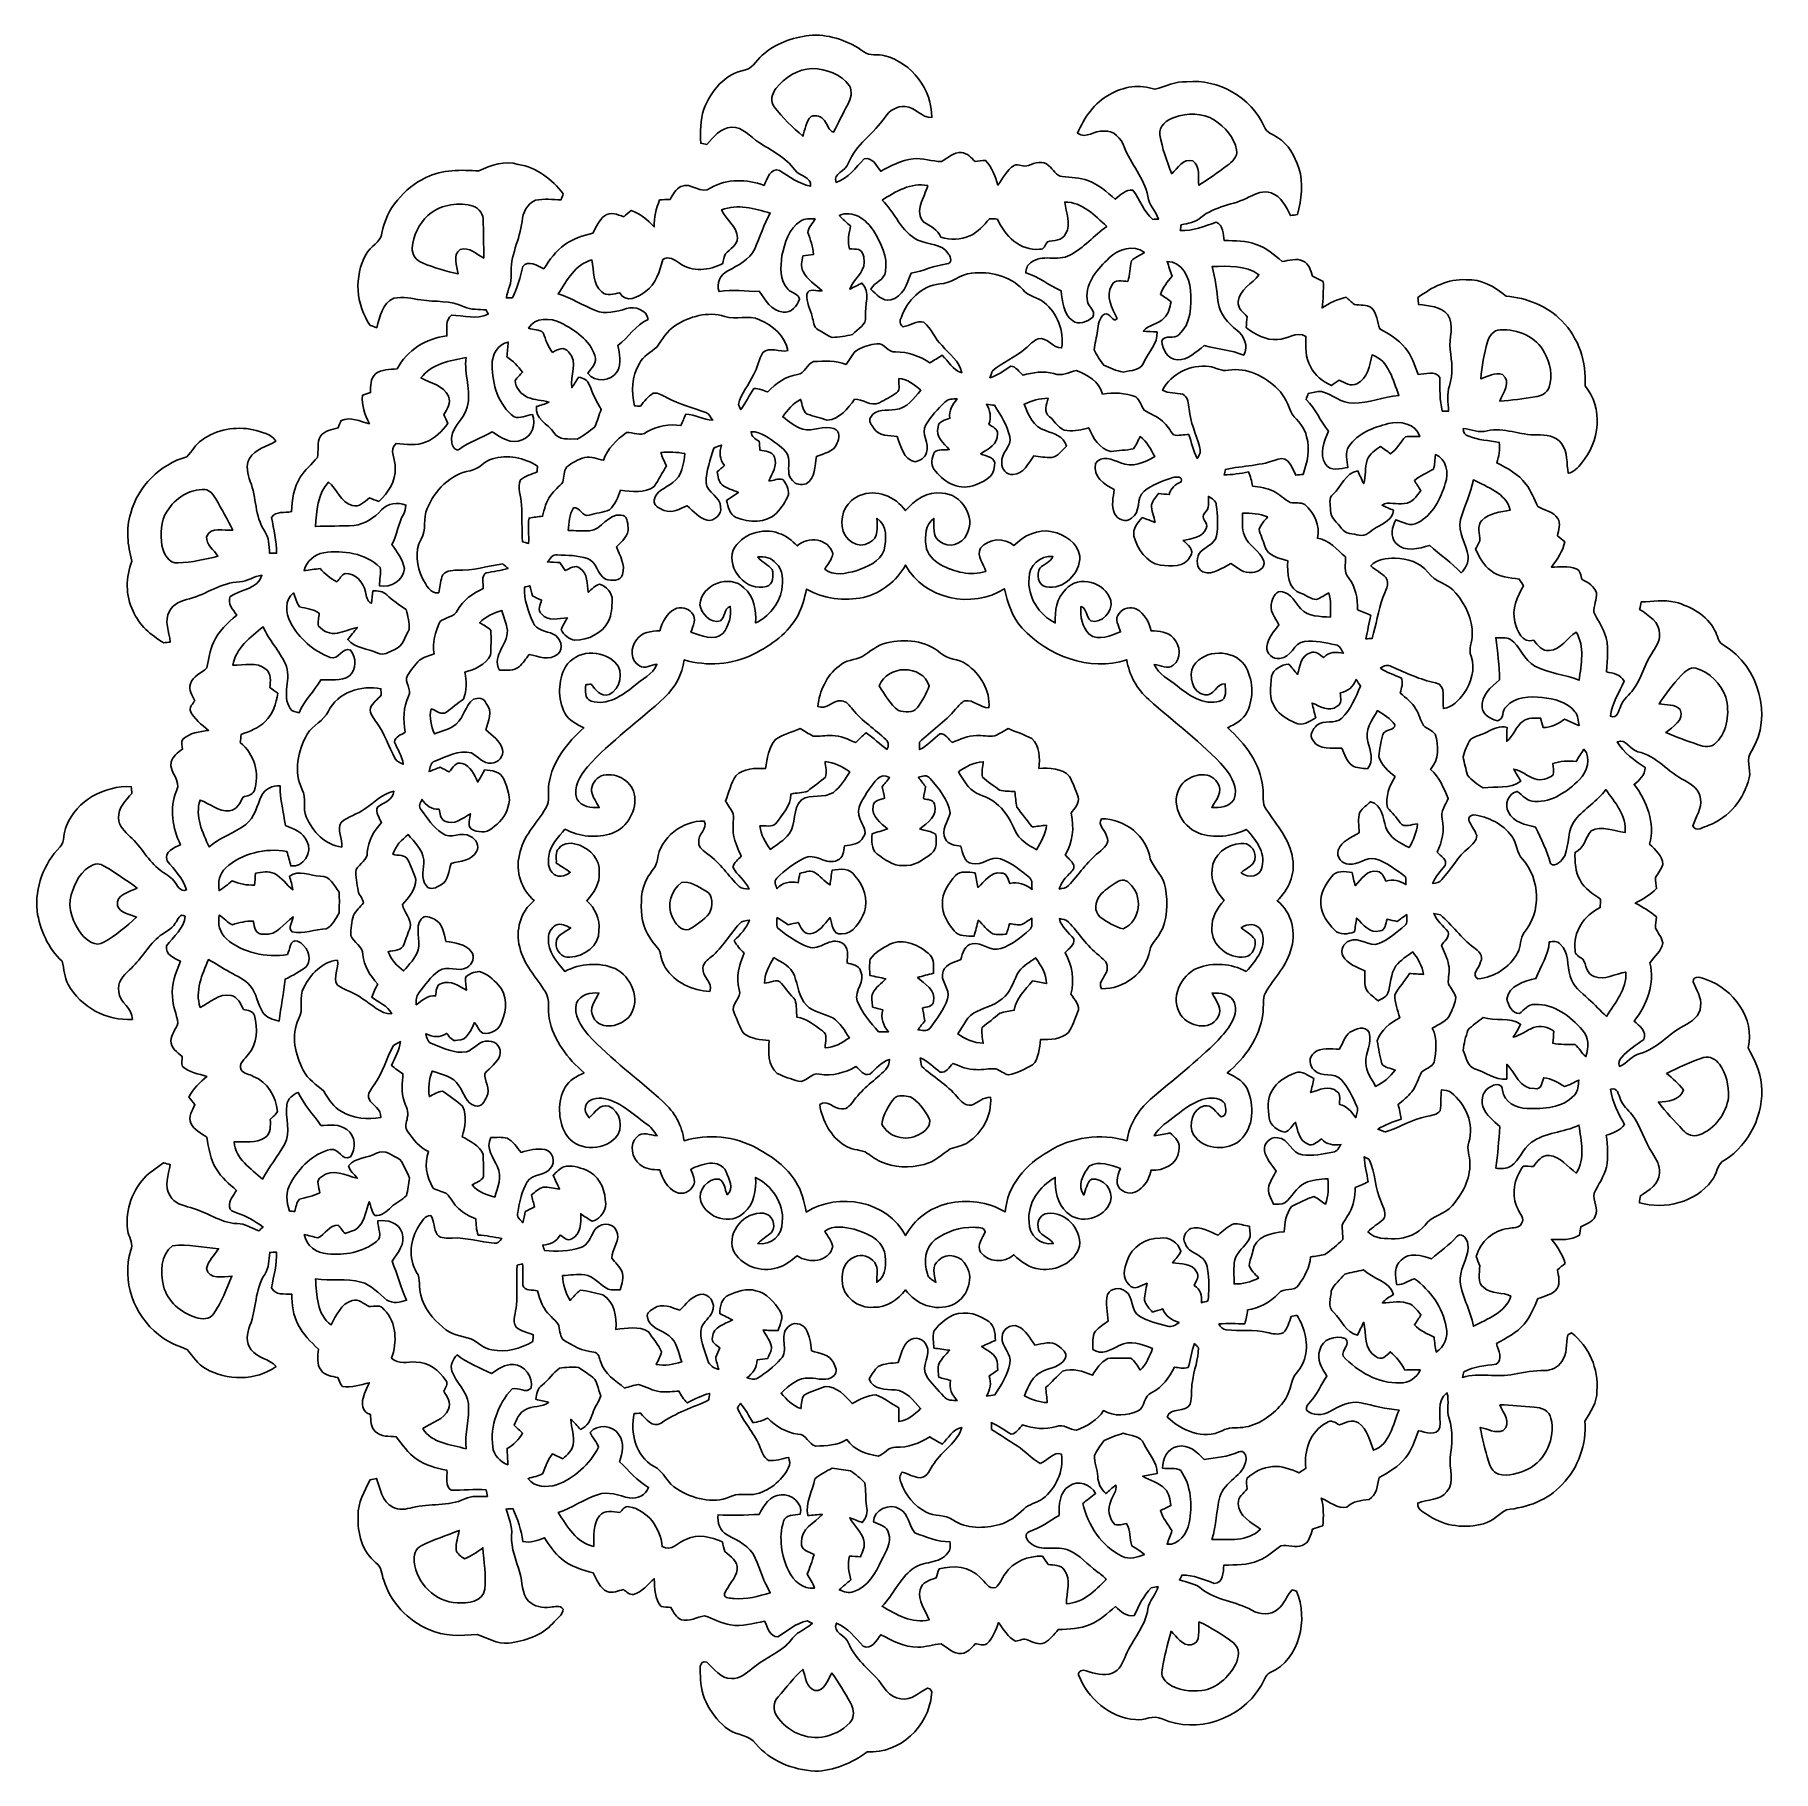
# Model space of a CAD drawing. Header units: centimetres. Extents: x -12.5 to 12.5, y -12.4 to 12.6.
import ezdxf

# ---------------------------------------------------------------- set-up
doc = ezdxf.new("R2010")
doc.units = ezdxf.units.CM
doc.header["$MEASUREMENT"] = 0
doc.layers.add('Camada 1', color=7, linetype='Continuous')

msp = doc.modelspace()

# ---------------------------------------------------------------- linework, layer by layer
at = {"layer": 'Camada 1', "color": 156}
for points, knots in [([(-2.02706, 12.32711), (-1.83479, 12.48868), (-1.58433, 12.56312), (-1.33843, 12.58958), (-1.33843, 12.58958), (-1.07562, 12.5931), (-0.81173, 12.50244), (-0.59972, 12.34757), (-0.59972, 12.34757), (-0.51257, 12.28407), (-0.39616, 12.31758), (-0.29669, 12.29042), (-0.29669, 12.29042), (0.09348, 12.18988), (0.38559, 11.80253), (0.37889, 11.40036), (0.37889, 11.40036), (0.23071, 11.39613), (0.14286, 11.5517), (-0.00246, 11.55805), (-0.00246, 11.55805), (-0.11959, 11.57111), (-0.23001, 11.5009), (-0.29279, 11.40636), (-0.29279, 11.40636), (-0.45154, 11.16788), (-0.72036, 11.01372), (-0.82408, 10.73714), (-0.82408, 10.73714), (-0.86113, 10.62778), (-1.04598, 10.59849), (-0.99976, 10.4648), (-0.99976, 10.4648), (-0.82373, 10.523), (-0.71861, 10.6814), (-0.59265, 10.80487), (-0.59265, 10.80487), (-0.47766, 10.83768), (-0.41239, 10.70222), (-0.35453, 10.62566), (-0.35453, 10.62566), (-0.20778, 10.70433), (-0.05608, 10.78618), (0.11219, 10.80629), (0.11219, 10.80629), (0.24977, 10.82181), (0.38311, 10.76501), (0.52034, 10.76642), (0.52034, 10.76642), (0.61348, 10.81263), (0.69532, 10.90965), (0.80856, 10.89413), (0.80856, 10.89413), (0.89217, 10.88883), (0.94896, 10.8211), (1.00329, 10.76571), (1.00329, 10.76571), (1.05339, 10.7717), (1.10384, 10.77771), (1.15429, 10.78264), (1.15429, 10.78264), (1.24882, 10.68351), (1.29258, 10.55334), (1.33385, 10.42599), (1.33385, 10.42599), (1.40053, 10.52829), (1.4619, 10.64119), (1.56598, 10.71068), (1.56598, 10.71068), (1.63194, 10.74137), (1.70709, 10.67435), (1.77482, 10.71138), (1.77482, 10.71138), (1.86548, 10.74878), (1.98542, 10.789), (2.0648, 10.70645), (2.0648, 10.70645), (2.13289, 10.65742), (2.16746, 10.55369), (2.2606, 10.54946), (2.2606, 10.54946), (2.38371, 10.53253), (2.51249, 10.54029), (2.62924, 10.4909), (2.62924, 10.4909), (2.7827, 10.43869), (2.90125, 10.32439), (3.02365, 10.22385), (3.02365, 10.22385), (3.0995, 10.27888), (3.17394, 10.37413), (3.27871, 10.35226), (3.27871, 10.35226), (3.37819, 10.21538), (3.43252, 10.0457), (3.56517, 9.9321), (3.56517, 9.9321), (3.58563, 9.93352), (3.62654, 9.93633), (3.64701, 9.93775), (3.64701, 9.93775), (3.60539, 10.05275), (3.50626, 10.14059), (3.4925, 10.26583), (3.4925, 10.26583), (3.44557, 10.53182), (3.24309, 10.73008), (3.1517, 10.97844), (3.1517, 10.97844), (3.10797, 11.10156), (2.99966, 11.2208), (2.85784, 11.20493), (2.85784, 11.20493), (2.72591, 11.22503), (2.60349, 11.08286), (2.48179, 11.17388), (2.48179, 11.17388), (2.57844, 11.39859), (2.71885, 11.61697), (2.94323, 11.73162), (2.94323, 11.73162), (3.13937, 11.84768), (3.37889, 11.88472), (3.59587, 11.80676), (3.59587, 11.80676), (3.7465, 11.85156), (3.8929, 11.92565), (4.05482, 11.91577), (4.05482, 11.91577), (4.51061, 11.95881), (4.98369, 11.69105), (5.16995, 11.27054), (5.16995, 11.27054), (5.19818, 11.18199), (5.29342, 11.15942), (5.36292, 11.1125), (5.36292, 11.1125), (5.52167, 11.01725), (5.60882, 10.84157), (5.66737, 10.67223), (5.66737, 10.67223), (5.74392, 10.45562), (5.70301, 10.22138), (5.64938, 10.00441), (5.64938, 10.00441), (5.61622, 9.99842), (5.58305, 9.99243), (5.55025, 9.98677), (5.55025, 9.98677), (5.48216, 10.11342), (5.41689, 10.26618), (5.26803, 10.31346), (5.26803, 10.31346), (5.16008, 10.35685), (5.04966, 10.30146), (4.9537, 10.25525), (4.9537, 10.25525), (4.72968, 10.13741), (4.45557, 10.12859), (4.25803, 9.95856), (4.25803, 9.95856), (4.17971, 9.88765), (4.07212, 9.87601), (3.97333, 9.85626), (3.97333, 9.85626), (3.97016, 9.83544), (3.96346, 9.79346), (3.95993, 9.77265), (3.95993, 9.77265), (4.14231, 9.76312), (4.30883, 9.83721), (4.47815, 9.89083), (4.47815, 9.89083), (4.58504, 9.85202), (4.57376, 9.71867), (4.59527, 9.6273), (4.59527, 9.6273), (4.74944, 9.62377), (4.90889, 9.62625), (5.056, 9.57157), (5.056, 9.57157), (5.19782, 9.52041), (5.31741, 9.42516), (5.42712, 9.32462), (5.42712, 9.32462), (5.52662, 9.33838), (5.63455, 9.38035), (5.73088, 9.33203), (5.73088, 9.33203), (5.81766, 9.29498), (5.83812, 9.19444), (5.86634, 9.11472), (5.86634, 9.11472), (5.91784, 9.09002), (5.96969, 9.06426), (6.02051, 9.0371), (6.02051, 9.0371), (6.02509, 8.90975), (6.02014, 8.7824), (6.00428, 8.65611), (6.00428, 8.65611), (6.10799, 8.72912), (6.22477, 8.78098), (6.34858, 8.81027), (6.34858, 8.81027), (6.3881, 8.7764), (6.42654, 8.74042), (6.46852, 8.70832), (6.46852, 8.70832), (6.55002, 8.6868), (6.64739, 8.71325), (6.71688, 8.65611), (6.71688, 8.65611), (6.79414, 8.57497), (6.80402, 8.45714), (6.83365, 8.35413), (6.83365, 8.35413), (6.96948, 8.28498), (7.10282, 8.20208), (7.20054, 8.08284), (7.20054, 8.08284), (7.29368, 7.97171), (7.34024, 7.83201), (7.38857, 7.69761), (7.38857, 7.69761), (7.49158, 7.69937), (7.63269, 7.76216), (7.70008, 7.6521), (7.70008, 7.6521), (7.70008, 7.49087), (7.69584, 7.32861), (7.7364, 7.17091), (7.7364, 7.17091), (7.75899, 7.17055), (7.80413, 7.16986), (7.82672, 7.16913), (7.82672, 7.16913), (7.81967, 7.29085), (7.79604, 7.41608), (7.83978, 7.53392), (7.83978, 7.53392), (7.89199, 7.70361), (7.87364, 7.88282), (7.85071, 8.05568), (7.85071, 8.05568), (7.82637, 8.22113), (7.91739, 8.40563), (7.81437, 8.55556), (7.81437, 8.55556), (7.7156, 8.68397), (7.54097, 8.68715), (7.39457, 8.70585), (7.39457, 8.70585), (7.39069, 8.73936), (7.38716, 8.77287), (7.38433, 8.80604), (7.38433, 8.80604), (7.58577, 8.95385), (7.82072, 9.08015), (8.07895, 9.06215), (8.07895, 9.06215), (8.29802, 9.07485), (8.49558, 8.96584), (8.6547, 8.82543), (8.6547, 8.82543), (8.95066, 8.80039), (9.24984, 8.68962), (9.45656, 8.46843), (9.45656, 8.46843), (9.70209, 8.22713), (9.81569, 7.87364), (9.7924, 7.53392), (9.7924, 7.53392), (10.05981, 7.21924), (10.00512, 6.71724), (9.73949, 6.41843), (9.73949, 6.41843), (9.69115, 6.35246), (9.63224, 6.29284), (9.55004, 6.27308), (9.55004, 6.27308), (9.525, 6.41631), (9.54651, 6.57859), (9.45337, 6.70136), (9.45337, 6.70136), (9.37612, 6.81567), (9.22548, 6.82766), (9.10025, 6.82695), (9.10025, 6.82695), (8.85895, 6.82059), (8.62329, 6.94195), (8.382, 6.88445), (8.382, 6.88445), (8.26664, 6.85024), (8.15304, 6.90879), (8.03875, 6.91832), (8.03875, 6.91832), (8.03451, 6.86399), (8.06062, 6.81708), (8.11705, 6.80754), (8.11705, 6.80754), (8.25675, 6.7504), (8.40951, 6.74687), (8.55591, 6.71829), (8.55591, 6.71829), (8.57003, 6.61811), (8.55345, 6.51827), (8.51992, 6.42338), (8.51992, 6.42338), (8.6755, 6.34717), (8.83496, 6.26109), (8.94079, 6.11893), (8.94079, 6.11893), (9.0177, 6.02192), (9.05369, 5.90161), (9.11401, 5.79508), (9.11401, 5.79508), (9.20574, 5.73369), (9.33944, 5.72769), (9.3987, 5.62256), (9.3987, 5.62256), (9.44845, 5.54531), (9.40964, 5.4557), (9.39446, 5.37457), (9.39446, 5.37457), (9.42974, 5.34599), (9.46467, 5.31705), (9.49995, 5.28742), (9.49995, 5.28742), (9.47278, 5.14879), (9.39446, 5.03096), (9.30733, 4.92266), (9.30733, 4.92266), (9.42516, 4.92054), (9.55004, 4.94312), (9.66257, 4.89795), (9.66257, 4.89795), (9.73137, 4.87961), (9.72784, 4.79636), (9.75006, 4.74169), (9.75006, 4.74169), (9.8365, 4.7011), (9.92823, 4.64784), (9.95749, 4.54942), (9.95749, 4.54942), (9.95927, 4.45557), (9.92187, 4.36597), (9.91799, 4.27214), (9.91799, 4.27214), (9.96667, 4.16984), (10.03687, 4.07775), (10.07463, 3.9698), (10.07463, 3.9698), (10.14589, 3.7927), (10.11132, 3.59867), (10.1025, 3.41383), (10.1025, 3.41383), (10.19457, 3.38983), (10.3071, 3.37538), (10.35437, 3.27942), (10.35437, 3.27942), (10.287, 3.11185), (10.17869, 2.95804), (10.15787, 2.77318), (10.15787, 2.77318), (10.26371, 2.72944), (10.27499, 2.85608), (10.30958, 2.92347), (10.30958, 2.92347), (10.34274, 3.02153), (10.43515, 3.07833), (10.49126, 3.16123), (10.49126, 3.16123), (10.60555, 3.31893), (10.64789, 3.51472), (10.75443, 3.67665), (10.75443, 3.67665), (10.80628, 3.76132), (10.87437, 3.84774), (10.86555, 3.95286), (10.86555, 3.95286), (10.87437, 4.1282), (10.70504, 4.22663), (10.57945, 4.3127), (10.57945, 4.3127), (10.5865, 4.34869), (10.5939, 4.38431), (10.60167, 4.41995), (10.60167, 4.41995), (10.76395, 4.42736), (10.92975, 4.45169), (11.09062, 4.41747), (11.09062, 4.41747), (11.3171, 4.35363), (11.54747, 4.22909), (11.66001, 4.01284), (11.66001, 4.01284), (11.7041, 3.93734), (11.7101, 3.83151), (11.79865, 3.79165), (11.79865, 3.79165), (12.29359, 3.48896), (12.50421, 2.77529), (12.19341, 2.27083), (12.19341, 2.27083), (12.09604, 2.1583), (12.19482, 2.01259), (12.15602, 1.88382), (12.15602, 1.88382), (12.08722, 1.58221), (11.8685, 1.30951), (11.57534, 1.2012), (11.57534, 1.2012), (11.50055, 1.18004), (11.39296, 1.09185), (11.34497, 1.1952), (11.34497, 1.1952), (11.38802, 1.32221), (11.48045, 1.4418), (11.45538, 1.58291), (11.45538, 1.58291), (11.44693, 1.71238), (11.33191, 1.78964), (11.2282, 1.84431), (11.2282, 1.84431), (10.99255, 1.96673), (10.8218, 2.19957), (10.55404, 2.26165), (10.55404, 2.26165), (10.43905, 2.28423), (10.38542, 2.45779), (10.25666, 2.40383), (10.25666, 2.40383), (10.34661, 2.24084), (10.50783, 2.13713), (10.65776, 2.03482), (10.65776, 2.03482), (10.65635, 1.9258), (10.5798, 1.85032), (10.4983, 1.78929), (10.4983, 1.78929), (10.68704, 1.54834), (10.80523, 1.23542), (10.72337, 0.92886), (10.72337, 0.92886), (10.80347, 0.84701), (10.91282, 0.7627), (10.91211, 0.63675), (10.91211, 0.63675), (10.89271, 0.56656), (10.84262, 0.51082), (10.80876, 0.44767), (10.80876, 0.44767), (10.80416, 0.39441), (10.81899, 0.34183), (10.82462, 0.28857), (10.82462, 0.28857), (10.73431, 0.20072), (10.62496, 0.13828), (10.51594, 0.07796), (10.51594, 0.07796), (10.62426, 0.02399), (10.7315, -0.03562), (10.82038, -0.11959), (10.82038, -0.11959), (10.81617, -0.17251), (10.80735, -0.22542), (10.80805, -0.27939), (10.80805, -0.27939), (10.84333, -0.34995), (10.89695, -0.4131), (10.91423, -0.49247), (10.91423, -0.49247), (10.89625, -0.61207), (10.78971, -0.68509), (10.72761, -0.78034), (10.72761, -0.78034), (10.80099, -1.0802), (10.68775, -1.3864), (10.50008, -1.61995), (10.50008, -1.61995), (10.57592, -1.68697), (10.68458, -1.76776), (10.63941, -1.88453), (10.63941, -1.88453), (10.53041, -1.96639), (10.41011, -2.03588), (10.3205, -2.141), (10.3205, -2.141), (10.28171, -2.17664), (10.27041, -2.22074), (10.287, -2.274), (10.287, -2.274), (10.39777, -2.22815), (10.46868, -2.11737), (10.58757, -2.08704), (10.58757, -2.08704), (10.83451, -2.02035), (10.99431, -1.80374), (11.2155, -1.68909), (11.2155, -1.68909), (11.32521, -1.62984), (11.45222, -1.54727), (11.45611, -1.40794), (11.45611, -1.40794), (11.47762, -1.27811), (11.39613, -1.16804), (11.3485, -1.0555), (11.3485, -1.0555), (11.35238, -0.94896), (11.47692, -0.99272), (11.53724, -1.02234), (11.53724, -1.02234), (11.932, -1.15429), (12.24138, -1.58608), (12.14542, -2.00766), (12.14542, -2.00766), (12.22974, -2.17594), (12.32288, -2.34809), (12.33594, -2.54), (12.33594, -2.54), (12.37297, -2.95875), (12.16659, -3.39514), (11.80958, -3.62055), (11.80958, -3.62055), (11.68929, -3.67736), (11.69492, -3.82975), (11.61591, -3.92289), (11.61591, -3.92289), (11.38132, -4.23403), (10.94351, -4.34304), (10.57627, -4.23791), (10.57627, -4.23791), (10.5798, -4.21286), (10.58686, -4.16312), (10.59039, -4.13807), (10.59039, -4.13807), (10.70856, -4.06082), (10.86555, -3.97228), (10.86448, -3.81034), (10.86448, -3.81034), (10.88002, -3.70311), (10.81651, -3.61138), (10.76254, -3.52602), (10.76254, -3.52602), (10.64718, -3.35033), (10.59921, -3.13796), (10.47043, -2.97039), (10.47043, -2.97039), (10.41541, -2.89665), (10.33322, -2.84056), (10.30534, -2.7492), (10.30534, -2.7492), (10.27324, -2.68464), (10.25983, -2.5647), (10.15965, -2.60349), (10.15965, -2.60349), (10.18399, -2.78694), (10.26936, -2.95275), (10.36355, -3.10938), (10.36355, -3.10938), (10.30111, -3.19863), (10.19668, -3.23144), (10.09931, -3.26602), (10.09931, -3.26602), (10.11307, -3.4177), (10.13354, -3.57292), (10.10072, -3.72392), (10.10072, -3.72392), (10.06756, -3.86009), (9.98502, -3.97581), (9.92292, -4.09928), (9.92292, -4.09928), (9.90494, -4.21075), (9.99455, -4.32681), (9.93775, -4.43406), (9.93775, -4.43406), (9.90247, -4.51908), (9.80546, -4.54554), (9.73101, -4.5847), (9.73101, -4.5847), (9.72643, -4.62526), (9.71973, -4.66583), (9.71055, -4.70605), (9.71055, -4.70605), (9.59131, -4.78155), (9.4435, -4.77026), (9.30875, -4.76778), (9.30875, -4.76778), (9.39729, -4.86867), (9.46855, -4.98333), (9.50524, -5.11352), (9.50524, -5.11352), (9.46855, -5.14419), (9.43186, -5.17489), (9.39446, -5.20488), (9.39446, -5.20488), (9.41139, -5.29378), (9.43821, -5.3915), (9.39095, -5.47582), (9.39095, -5.47582), (9.32497, -5.56401), (9.20996, -5.58375), (9.11294, -5.62044), (9.11294, -5.62044), (9.05827, -5.74781), (9.0064, -5.87974), (8.91575, -5.98699), (8.91575, -5.98699), (8.80991, -6.1147), (8.65681, -6.1863), (8.51605, -6.26779), (8.51605, -6.26779), (8.54287, -6.35847), (8.61518, -6.50098), (8.51076, -6.5666), (8.51076, -6.5666), (8.35306, -6.58529), (8.18902, -6.59835), (8.04721, -6.67631), (8.04721, -6.67631), (8.04226, -6.69607), (8.03205, -6.73559), (8.02674, -6.75534), (8.02674, -6.75534), (8.27122, -6.67878), (8.52275, -6.76451), (8.76935, -6.70806), (8.76935, -6.70806), (8.91433, -6.67737), (9.0611, -6.65797), (9.20925, -6.65621), (9.20925, -6.65621), (9.30697, -6.65726), (9.40469, -6.6107), (9.45868, -6.5278), (9.45868, -6.5278), (9.5384, -6.41631), (9.51864, -6.27133), (9.54334, -6.14327), (9.54334, -6.14327), (9.55745, -6.13587), (9.58532, -6.12069), (9.59943, -6.11328), (9.59943, -6.11328), (9.84885, -6.31189), (9.99172, -6.63222), (9.96314, -6.95184), (9.96314, -6.95184), (9.96879, -7.11588), (9.87142, -7.2517), (9.78992, -7.3847), (9.78992, -7.3847), (9.81569, -7.71701), (9.69822, -8.05992), (9.46255, -8.29768), (9.46255, -8.29768), (9.25829, -8.52452), (8.95631, -8.63318), (8.65893, -8.66245), (8.65893, -8.66245), (8.55203, -8.73266), (8.45889, -8.8286), (8.33191, -8.86319), (8.33191, -8.86319), (8.07049, -8.93655), (7.77628, -8.90305), (7.54803, -8.75171), (7.54803, -8.75171), (7.48135, -8.70267), (7.36776, -8.66846), (7.38292, -8.5665), (7.38292, -8.5665), (7.52052, -8.50688), (7.70254, -8.53369), (7.80238, -8.40105), (7.80238, -8.40105), (7.92091, -8.25853), (7.82954, -8.06732), (7.85001, -7.90327), (7.85001, -7.90327), (7.87469, -7.71877), (7.8934, -7.52756), (7.83378, -7.3473), (7.83378, -7.3473), (7.79003, -7.22665), (7.84153, -7.09753), (7.80274, -6.97618), (7.80274, -6.97618), (7.64716, -7.09224), (7.71913, -7.31061), (7.70113, -7.47676), (7.70113, -7.47676), (7.64998, -7.61223), (7.49511, -7.54203), (7.39245, -7.52333), (7.39245, -7.52333), (7.34413, -7.6588), (7.29896, -7.79992), (7.20724, -7.9135), (7.20724, -7.9135), (7.10776, -8.04016), (6.96453, -8.11988), (6.82766, -8.19962), (6.82766, -8.19962), (6.79803, -8.30896), (6.79414, -8.45431), (6.67985, -8.51358), (6.67985, -8.51358), (6.56412, -8.5291), (6.44594, -8.53581), (6.36164, -8.62753), (6.36164, -8.62753), (6.22757, -8.64834), (6.10763, -8.5485), (5.99086, -8.49488), (5.99086, -8.49488), (6.02862, -8.624), (6.02721, -8.75946), (6.0131, -8.89246), (6.0131, -8.89246), (5.96406, -8.90869), (5.91538, -8.92422), (5.86668, -8.94009), (5.86668, -8.94009), (5.83952, -9.02828), (5.81766, -9.14223), (5.71746, -9.17575), (5.71746, -9.17575), (5.6201, -9.22408), (5.51249, -9.1567), (5.4116, -9.18104), (5.4116, -9.18104), (5.30754, -9.25724), (5.21229, -9.34861), (5.08952, -9.39517), (5.08952, -9.39517), (4.93253, -9.46538), (4.75755, -9.4569), (4.58998, -9.45973), (4.58998, -9.45973), (4.57694, -9.5525), (4.58187, -9.72855), (4.45065, -9.72397), (4.45065, -9.72397), (4.2993, -9.67034), (4.14796, -9.60154), (3.98392, -9.60296), (3.98392, -9.60296), (3.9751, -9.62025), (3.95746, -9.65517), (3.94899, -9.67281), (3.94899, -9.67281), (4.05835, -9.70986), (4.18076, -9.72609), (4.27107, -9.8051), (4.27107, -9.8051), (4.47886, -9.97303), (4.76143, -9.98044), (4.98968, -10.10884), (4.98968, -10.10884), (5.10433, -10.17693), (5.26486, -10.1914), (5.36821, -10.09402), (5.36821, -10.09402), (5.46488, -10.02417), (5.4864, -9.89436), (5.57388, -9.8185), (5.57388, -9.8185), (5.5894, -9.8231), (5.62044, -9.83192), (5.63597, -9.83614), (5.63597, -9.83614), (5.80672, -10.24254), (5.68359, -10.81475), (5.25744, -11.00878), (5.25744, -11.00878), (5.17418, -11.04618), (5.16042, -11.14918), (5.1121, -11.21867), (5.1121, -11.21867), (4.83234, -11.68188), (4.1984, -11.89567), (3.69887, -11.67694), (3.69887, -11.67694), (3.57504, -11.61167), (3.44416, -11.70269), (3.3147, -11.68752), (3.3147, -11.68752), (2.94393, -11.65577), (2.62466, -11.38485), (2.49555, -11.04089), (2.49555, -11.04089), (2.48567, -10.98549), (2.5608, -10.96044), (2.60278, -10.98373), (2.60278, -10.98373), (2.72379, -11.02289), (2.85537, -11.05992), (2.98131, -11.01972), (2.98131, -11.01972), (3.08963, -10.97562), (3.1316, -10.85778), (3.17605, -10.75937), (3.17605, -10.75937), (3.2706, -10.53007), (3.45792, -10.34167), (3.49496, -10.08909), (3.49496, -10.08909), (3.50908, -9.96738), (3.61843, -9.888), (3.64101, -9.76877), (3.64101, -9.76877), (3.61667, -9.77406), (3.56763, -9.78429), (3.54295, -9.78958), (3.54295, -9.78958), (3.43076, -9.9007), (3.36373, -10.04605), (3.29776, -10.18716), (3.29776, -10.18716), (3.18593, -10.20444), (3.09986, -10.13142), (3.02682, -10.05769), (3.02682, -10.05769), (2.91182, -10.15152), (2.80175, -10.25735), (2.66276, -10.31521), (2.66276, -10.31521), (2.51812, -10.3766), (2.35832, -10.38647), (2.2031, -10.3893), (2.2031, -10.3893), (2.14277, -10.45845), (2.08738, -10.53853), (2.00271, -10.5805), (2.00271, -10.5805), (1.92229, -10.61578), (1.84043, -10.57205), (1.76671, -10.54169), (1.76671, -10.54169), (1.70956, -10.50712), (1.64747, -10.55088), (1.5882, -10.55441), (1.5882, -10.55441), (1.47284, -10.50466), (1.41676, -10.38224), (1.34338, -10.28805), (1.34338, -10.28805), (1.29892, -10.39529), (1.26047, -10.51136), (1.1751, -10.5939), (1.1751, -10.5939), (1.1236, -10.62777), (1.05974, -10.5978), (1.004, -10.59497), (1.004, -10.59497), (0.95215, -10.656), (0.89464, -10.72515), (0.80926, -10.7336), (0.80926, -10.7336), (0.69285, -10.74596), (0.60924, -10.6486), (0.51647, -10.59532), (0.51647, -10.59532), (0.40216, -10.5978), (0.29279, -10.64718), (0.17744, -10.6426), (0.17744, -10.6426), (-0.01517, -10.6486), (-0.18803, -10.5484), (-0.35418, -10.46409), (-0.35418, -10.46409), (-0.41168, -10.5424), (-0.49247, -10.68951), (-0.60819, -10.62989), (-0.60819, -10.62989), (-0.71931, -10.50042), (-0.83467, -10.37061), (-0.99094, -10.29475), (-0.99094, -10.29475), (-1.06257, -10.43834), (-0.85302, -10.46762), (-0.81808, -10.58686), (-0.81808, -10.58686), (-0.738, -10.78688), (-0.57185, -10.92834), (-0.42403, -11.07756), (-0.42403, -11.07756), (-0.3175, -11.19187), (-0.24095, -11.3725), (-0.0649, -11.38836), (-0.0649, -11.38836), (0.08536, -11.41448), (0.19719, -11.29629), (0.31891, -11.23173), (0.31891, -11.23173), (0.36865, -11.24479), (0.3884, -11.27619), (0.37782, -11.32628), (0.37782, -11.32628), (0.33443, -11.78207), (-0.0822, -12.18423), (-0.55068, -12.15002), (-0.55068, -12.15002), (-0.76694, -12.31547), (-1.03187, -12.4213), (-1.30527, -12.43083), (-1.30527, -12.43083), (-1.62348, -12.4079), (-1.94804, -12.28514), (-2.15652, -12.03395), (-2.15652, -12.03395), (-2.2479, -11.90025), (-2.42887, -11.92001), (-2.54987, -11.82863), (-2.54987, -11.82863), (-2.79364, -11.64978), (-2.9605, -11.35839), (-2.95239, -11.05146), (-2.95239, -11.05146), (-2.96403, -10.97986), (-2.9778, -10.82392), (-2.86278, -10.85956), (-2.86278, -10.85956), (-2.75554, -10.95128), (-2.66522, -11.10262), (-2.50367, -11.09274), (-2.50367, -11.09274), (-2.38512, -11.1058), (-2.29376, -11.01865), (-2.20839, -10.95128), (-2.20839, -10.95128), (-2.06128, -10.82111), (-1.87113, -10.75336), (-1.72507, -10.62248), (-1.72507, -10.62248), (-1.66229, -10.56781), (-1.61854, -10.49443), (-1.55327, -10.44256), (-1.55327, -10.44256), (-1.48201, -10.39566), (-1.40582, -10.35543), (-1.3409, -10.29899), (-1.3409, -10.29899), (-1.35854, -10.29017), (-1.39381, -10.27219), (-1.41145, -10.26337), (-1.41145, -10.26337), (-1.57409, -10.29582), (-1.70039, -10.4087), (-1.83797, -10.49267), (-1.83797, -10.49267), (-1.95615, -10.49513), (-1.98542, -10.35297), (-2.02812, -10.26865), (-2.02812, -10.26865), (-2.19039, -10.29687), (-2.35444, -10.35297), (-2.5206, -10.32016), (-2.5206, -10.32016), (-2.65394, -10.30393), (-2.76895, -10.2295), (-2.8956, -10.19245), (-2.8956, -10.19245), (-3.00672, -10.20692), (-3.11291, -10.281), (-3.22757, -10.24678), (-3.22757, -10.24678), (-3.30553, -10.21856), (-3.34044, -10.13529), (-3.3796, -10.06934), (-3.3796, -10.06934), (-3.42618, -10.06615), (-3.47345, -10.06863), (-3.51861, -10.05733), (-3.51861, -10.05733), (-3.61562, -9.94867), (-3.61209, -9.79275), (-3.61914, -9.65624), (-3.61914, -9.65624), (-3.70874, -9.7416), (-3.79306, -9.84532), (-3.91653, -9.88201), (-3.91653, -9.88201), (-3.9751, -9.89646), (-4.01708, -9.83933), (-4.06223, -9.81321), (-4.06223, -9.81321), (-4.13878, -9.82944), (-4.21852, -9.86754), (-4.29682, -9.84284), (-4.29682, -9.84284), (-4.40513, -9.79311), (-4.44534, -9.67139), (-4.49721, -9.57367), (-4.49721, -9.57367), (-4.65912, -9.52816), (-4.82917, -9.48124), (-4.95828, -9.3673), (-4.95828, -9.3673), (-5.05848, -9.28404), (-5.13257, -9.17539), (-5.19994, -9.06497), (-5.19994, -9.06497), (-5.29872, -9.10483), (-5.40173, -9.144), (-5.51039, -9.12142), (-5.51039, -9.12142), (-5.53544, -8.95667), (-5.58553, -8.79756), (-5.65572, -8.64693), (-5.65572, -8.64693), (-5.68006, -8.64834), (-5.7284, -8.65082), (-5.75274, -8.65222), (-5.75274, -8.65222), (-5.715, -8.77605), (-5.66137, -8.89881), (-5.67407, -9.03145), (-5.67407, -9.03145), (-5.6843, -9.21948), (-5.60528, -9.39341), (-5.5559, -9.5705), (-5.5559, -9.5705), (-5.51602, -9.70633), (-5.53225, -9.8672), (-5.42995, -9.97832), (-5.42995, -9.97832), (-5.34846, -10.05804), (-5.22464, -10.08203), (-5.11457, -10.06474), (-5.11457, -10.06474), (-5.05424, -10.06193), (-4.97628, -10.0344), (-4.93218, -10.09332), (-4.93218, -10.09332), (-4.93606, -10.18575), (-5.02603, -10.23654), (-5.08034, -10.30076), (-5.08034, -10.30076), (-5.24333, -10.4782), (-5.48498, -10.55652), (-5.71782, -10.58438), (-5.71782, -10.58438), (-5.88151, -10.60131), (-6.02438, -10.5089), (-6.17149, -10.45951), (-6.17149, -10.45951), (-6.40396, -10.48137), (-6.64632, -10.48597), (-6.86505, -10.39035), (-6.86505, -10.39035), (-7.16879, -10.25983), (-7.42068, -9.99666), (-7.51699, -9.67809), (-7.51699, -9.67809), (-7.54873, -9.59167), (-7.54486, -9.48302), (-7.62881, -9.42693), (-7.62881, -9.42693), (-7.83132, -9.26747), (-7.89445, -8.99478), (-7.88599, -8.74854), (-7.88599, -8.74854), (-7.88987, -8.56051), (-7.79356, -8.39435), (-7.71384, -8.231), (-7.71384, -8.231), (-7.68984, -8.22642), (-7.64222, -8.21689), (-7.61858, -8.21195), (-7.61858, -8.21195), (-7.56849, -8.35978), (-7.54556, -8.54886), (-7.38752, -8.624), (-7.38752, -8.624), (-7.29933, -8.68009), (-7.1949, -8.65082), (-7.1014, -8.62965), (-7.1014, -8.62965), (-6.85411, -8.56967), (-6.58459, -8.61942), (-6.35, -8.50618), (-6.35, -8.50618), (-6.2484, -8.45361), (-6.13163, -8.47831), (-6.02226, -8.47124), (-6.02226, -8.47124), (-6.02721, -8.44761), (-6.03673, -8.40034), (-6.04166, -8.37671), (-6.04166, -8.37671), (-6.2103, -8.36188), (-6.37892, -8.38164), (-6.54685, -8.38164), (-6.54685, -8.38164), (-6.63892, -8.31673), (-6.59765, -8.18868), (-6.60541, -8.09412), (-6.60541, -8.09412), (-6.75957, -8.06131), (-6.91727, -8.02216), (-7.04744, -7.92868), (-7.04744, -7.92868), (-7.16667, -7.84613), (-7.25028, -7.72512), (-7.33531, -7.61012), (-7.33531, -7.61012), (-7.43761, -7.60201), (-7.56179, -7.61612), (-7.63939, -7.53497), (-7.63939, -7.53497), (-7.70502, -7.47041), (-7.70395, -7.37376), (-7.70819, -7.28873), (-7.70819, -7.28873), (-7.9195, -7.21924), (-7.7918, -6.96982), (-7.72478, -6.8326), (-7.72478, -6.8326), (-7.85106, -6.86152), (-7.97877, -6.90491), (-8.11035, -6.88657), (-8.11035, -6.88657), (-8.1474, -6.85236), (-8.15692, -6.80084), (-8.17738, -6.75745), (-8.17738, -6.75745), (-8.2624, -6.73664), (-8.36436, -6.73064), (-8.41974, -6.65302), (-8.41974, -6.65302), (-8.48571, -6.56519), (-8.46384, -6.44947), (-8.4582, -6.34858), (-8.4582, -6.34858), (-8.56932, -6.24451), (-8.67798, -6.13375), (-8.74994, -5.99827), (-8.74994, -5.99827), (-8.8212, -5.8621), (-8.84061, -5.70618), (-8.84201, -5.55449), (-8.84201, -5.55449), (-8.94115, -5.54955), (-9.0865, -5.576), (-9.13306, -5.46276), (-9.13306, -5.46276), (-9.10484, -5.29237), (-9.04945, -5.1248), (-9.06391, -4.94911), (-9.06391, -4.94911), (-9.08755, -4.95087), (-9.13482, -4.9537), (-9.15846, -4.95511), (-9.15846, -4.95511), (-9.17186, -5.06201), (-9.16587, -5.17842), (-9.23183, -5.27049), (-9.23183, -5.27049), (-9.37683, -5.49134), (-9.34966, -5.76862), (-9.44456, -6.00745), (-9.44456, -6.00745), (-9.48866, -6.11857), (-9.50912, -6.25863), (-9.42551, -6.3574), (-9.42551, -6.3574), (-9.33802, -6.48194), (-9.1634, -6.48229), (-9.06744, -6.59729), (-9.06744, -6.59729), (-9.3599, -6.80861), (-9.77652, -6.8072), (-10.0845, -6.62763), (-10.0845, -6.62763), (-10.19563, -6.56449), (-10.26406, -6.45407), (-10.34485, -6.35952), (-10.34485, -6.35952), (-10.48631, -6.2925), (-10.64224, -6.24804), (-10.75972, -6.13903), (-10.75972, -6.13903), (-11.11814, -5.8621), (-11.29558, -5.3601), (-11.16083, -4.92371), (-11.16083, -4.92371), (-11.12273, -4.83763), (-11.176, -4.75684), (-11.19716, -4.67501), (-11.19716, -4.67501), (-11.25537, -4.39313), (-11.15977, -4.09434), (-10.96997, -3.88196), (-10.96997, -3.88196), (-10.88602, -3.79659), (-10.783, -3.73345), (-10.6881, -3.66112), (-10.6881, -3.66112), (-10.66447, -3.66854), (-10.61649, -3.68299), (-10.5925, -3.6904), (-10.5925, -3.6904), (-10.6172, -3.83611), (-10.68317, -4.0012), (-10.59533, -4.13843), (-10.59533, -4.13843), (-10.53782, -4.24709), (-10.40977, -4.27601), (-10.30111, -4.30705), (-10.30111, -4.30705), (-10.0711, -4.36703), (-9.87248, -4.52895), (-9.62906, -4.53989), (-9.62906, -4.53989), (-9.51406, -4.53602), (-9.41951, -4.60657), (-9.3158, -4.64431), (-9.3158, -4.64431), (-9.30062, -4.63055), (-9.26994, -4.60269), (-9.25442, -4.58893), (-9.25442, -4.58893), (-9.36978, -4.50037), (-9.49818, -4.42982), (-9.63647, -4.3836), (-9.63647, -4.3836), (-9.67598, -4.36491), (-9.74055, -4.35434), (-9.73807, -4.29753), (-9.73807, -4.29753), (-9.74901, -4.20652), (-9.68021, -4.13385), (-9.63824, -4.06011), (-9.63824, -4.06011), (-9.74583, -3.96909), (-9.85449, -3.8749), (-9.92822, -3.7532), (-9.92822, -3.7532), (-10.01571, -3.61597), (-10.03864, -3.45157), (-10.06333, -3.29423), (-10.06333, -3.29423), (-10.14835, -3.23814), (-10.2496, -3.1891), (-10.29582, -3.0935), (-10.29582, -3.0935), (-10.33533, -3.00002), (-10.27429, -2.90653), (-10.23654, -2.82363), (-10.23654, -2.82363), (-10.26583, -2.78835), (-10.29476, -2.75271), (-10.32263, -2.71709), (-10.32263, -2.71709), (-10.263, -2.59644), (-10.16705, -2.50225), (-10.06333, -2.41899), (-10.06333, -2.41899), (-10.18469, -2.38125), (-10.3191, -2.36044), (-10.41788, -2.27365), (-10.41788, -2.27365), (-10.43269, -2.22673), (-10.42034, -2.17699), (-10.41929, -2.12936), (-10.41929, -2.12936), (-10.49443, -2.07327), (-10.58474, -2.00659), (-10.5858, -1.90287), (-10.5858, -1.90287), (-10.57062, -1.81186), (-10.51383, -1.73567), (-10.48208, -1.65099), (-10.48208, -1.65099), (-10.49619, -1.52223), (-10.56005, -1.40194), (-10.56075, -1.2707), (-10.56075, -1.2707), (-10.57875, -1.09114), (-10.51348, -0.92004), (-10.4454, -0.75812), (-10.4454, -0.75812), (-10.53359, -0.71154), (-10.6694, -0.66357), (-10.64718, -0.53798), (-10.64718, -0.53798), (-10.55229, -0.40145), (-10.38824, -0.28716), (-10.37836, -0.109), (-10.37836, -0.109), (-10.45527, -0.05749), (-10.47855, -0.16369), (-10.51947, -0.20849), (-10.51947, -0.20849), (-10.5738, -0.30762), (-10.6881, -0.34183), (-10.76748, -0.41521), (-10.76748, -0.41521), (-10.92623, -0.55279), (-11.02218, -0.74682), (-11.18199, -0.88299), (-11.18199, -0.88299), (-11.27019, -0.96202), (-11.36191, -1.06927), (-11.33545, -1.19698), (-11.33545, -1.19698), (-11.32063, -1.35714), (-11.13367, -1.43333), (-11.13719, -1.59666), (-11.13719, -1.59666), (-11.50902, -1.61783), (-11.88578, -1.42275), (-12.06394, -1.0922), (-12.06394, -1.0922), (-12.11968, -0.98918), (-12.11897, -0.86888), (-12.15213, -0.75917), (-12.15213, -0.75917), (-12.35321, -0.56761), (-12.4714, -0.30444), (-12.51231, -0.0321), (-12.51231, -0.0321), (-12.54478, 0.30302), (-12.41459, 0.64981), (-12.18, 0.88971), (-12.18, 0.88971), (-12.10768, 0.9726), (-12.1352, 1.09714), (-12.08863, 1.19345), (-12.08863, 1.19345), (-11.94011, 1.55751), (-11.54076, 1.77658), (-11.15447, 1.75718), (-11.15447, 1.75718), (-11.15201, 1.73319), (-11.14707, 1.68485), (-11.14459, 1.66088), (-11.14459, 1.66088), (-11.23526, 1.56174), (-11.34286, 1.45062), (-11.33897, 1.30632), (-11.33897, 1.30632), (-11.33616, 1.19203), (-11.24549, 1.11019), (-11.16894, 1.03681), (-11.16894, 1.03681), (-11.00666, 0.89217), (-10.91141, 0.68579), (-10.73714, 0.55279), (-10.73714, 0.55279), (-10.67188, 0.50129), (-10.58932, 0.46884), (-10.54064, 0.39828), (-10.54064, 0.39828), (-10.48985, 0.34079), (-10.45809, 0.23001), (-10.36037, 0.27094), (-10.36037, 0.27094), (-10.40765, 0.43744), (-10.53253, 0.5595), (-10.6373, 0.69037), (-10.6373, 0.69037), (-10.69199, 0.81633), (-10.53253, 0.87665), (-10.44504, 0.92109), (-10.44504, 0.92109), (-10.56463, 1.16134), (-10.6045, 1.44463), (-10.50466, 1.69932), (-10.50466, 1.69932), (-10.42281, 1.84608), (-10.61155, 1.96285), (-10.58015, 2.11067), (-10.58015, 2.11067), (-10.55828, 2.19533), (-10.48455, 2.2472), (-10.41823, 2.29622), (-10.41823, 2.29622), (-10.41646, 2.34314), (-10.4401, 2.39854), (-10.41082, 2.43981), (-10.41082, 2.43981), (-10.31169, 2.534), (-10.16987, 2.54952), (-10.04076, 2.56857), (-10.04076, 2.56857), (-10.13882, 2.65499), (-10.2556, 2.73261), (-10.30604, 2.85891), (-10.30604, 2.85891), (-10.31521, 2.91358), (-10.26512, 2.95205), (-10.24008, 2.99473), (-10.24008, 2.99473), (-10.27747, 3.06951), (-10.32827, 3.15207), (-10.30181, 3.23849), (-10.30181, 3.23849), (-10.2683, 3.35385), (-10.13918, 3.38842), (-10.06651, 3.47132), (-10.06651, 3.47132), (-10.03546, 3.59268), (-10.02523, 3.72004), (-9.97161, 3.8347), (-9.97161, 3.8347), (-9.90176, 3.99696), (-9.76418, 4.11373), (-9.63507, 4.22804), (-9.63507, 4.22804), (-9.68763, 4.30671), (-9.77229, 4.39773), (-9.72855, 4.49932), (-9.72855, 4.49932), (-9.5818, 4.60128), (-9.32779, 4.60375), (-9.271, 4.80447), (-9.271, 4.80447), (-9.38636, 4.79495), (-9.48019, 4.71134), (-9.5959, 4.70817), (-9.5959, 4.70817), (-9.85766, 4.70181), (-10.07039, 4.5279), (-10.31662, 4.46475), (-10.31662, 4.46475), (-10.42599, 4.43583), (-10.55193, 4.39844), (-10.60415, 4.28695), (-10.60415, 4.28695), (-10.68246, 4.14725), (-10.61085, 3.98744), (-10.59179, 3.8421), (-10.59179, 3.8421), (-10.61543, 3.83892), (-10.66306, 3.83329), (-10.68669, 3.8301), (-10.68669, 3.8301), (-10.87049, 3.94017), (-11.04477, 4.08586), (-11.12731, 4.28907), (-11.12731, 4.28907), (-11.24126, 4.51202), (-11.23456, 4.77872), (-11.14565, 5.00837), (-11.14565, 5.00837), (-11.20493, 5.23275), (-11.23773, 5.47299), (-11.16117, 5.69806), (-11.16117, 5.69806), (-11.05958, 6.08682), (-10.74102, 6.40291), (-10.35543, 6.51087), (-10.35543, 6.51087), (-10.27853, 6.58636), (-10.23161, 6.69079), (-10.13988, 6.75286), (-10.13988, 6.75286), (-9.92893, 6.90455), (-9.64988, 6.9543), (-9.39729, 6.90174), (-9.39729, 6.90174), (-9.28017, 6.86647), (-9.14187, 6.84847), (-9.06921, 6.73698), (-9.06921, 6.73698), (-9.19479, 6.65268), (-9.36837, 6.62798), (-9.44915, 6.48757), (-9.44915, 6.48757), (-9.50948, 6.38493), (-9.47772, 6.26145), (-9.43963, 6.15702), (-9.43963, 6.15702), (-9.34966, 5.92525), (-9.37612, 5.65679), (-9.23607, 5.443), (-9.23607, 5.443), (-9.16622, 5.35023), (-9.17081, 5.23168), (-9.16057, 5.12163), (-9.16057, 5.12163), (-9.13588, 5.12127), (-9.08579, 5.12092), (-9.0611, 5.12092), (-9.0611, 5.12092), (-9.05827, 5.2966), (-9.10484, 5.46593), (-9.132, 5.63703), (-9.132, 5.63703), (-9.07273, 5.73546), (-8.93973, 5.69841), (-8.84449, 5.72099), (-8.84449, 5.72099), (-8.84096, 5.89244), (-8.81203, 6.06848), (-8.72031, 6.21629), (-8.72031, 6.21629), (-8.65434, 6.32495), (-8.5538, 6.40503), (-8.47266, 6.50134), (-8.47266, 6.50134), (-8.44832, 6.60152), (-8.48783, 6.71617), (-8.42785, 6.8079), (-8.42785, 6.8079), (-8.37212, 6.89115), (-8.26381, 6.9035), (-8.17491, 6.92925), (-8.17491, 6.92925), (-8.16151, 6.9656), (-8.14563, 7.00051), (-8.12799, 7.03474), (-8.12799, 7.03474), (-7.9943, 7.09153), (-7.85459, 7.02062), (-7.72407, 6.98816), (-7.72407, 6.98816), (-7.78686, 7.11588), (-7.83836, 7.2517), (-7.82214, 7.39705), (-7.82214, 7.39705), (-7.78369, 7.41079), (-7.74522, 7.42385), (-7.70643, 7.43654), (-7.70643, 7.43654), (-7.70573, 7.52968), (-7.71065, 7.63693), (-7.63551, 7.70573), (-7.63551, 7.70573), (-7.54979, 7.77662), (-7.4295, 7.76498), (-7.32542, 7.77945), (-7.32542, 7.77945), (-7.1762, 8.04015), (-6.90915, 8.22536), (-6.60717, 8.25252), (-6.60717, 8.25252), (-6.5994, 8.35236), (-6.63468, 8.48395), (-6.5419, 8.55309), (-6.5419, 8.55309), (-6.36622, 8.54991), (-6.17819, 8.48112), (-6.01132, 8.56791), (-6.01132, 8.56791), (-6.01839, 8.58273), (-6.0332, 8.61236), (-6.04026, 8.62718), (-6.04026, 8.62718), (-6.1461, 8.64234), (-6.25863, 8.62223), (-6.3574, 8.67268), (-6.3574, 8.67268), (-6.55072, 8.76969), (-6.77262, 8.73936), (-6.98005, 8.77147), (-6.98005, 8.77147), (-7.10847, 8.79298), (-7.24041, 8.82227), (-7.37059, 8.79686), (-7.37059, 8.79686), (-7.54274, 8.72701), (-7.57096, 8.52628), (-7.61824, 8.37), (-7.61824, 8.37), (-7.64151, 8.37882), (-7.68809, 8.39681), (-7.71136, 8.40563), (-7.71136, 8.40563), (-7.91986, 8.70126), (-7.94737, 9.1126), (-7.77168, 9.42975), (-7.77168, 9.42975), (-7.71243, 9.5458), (-7.55896, 9.59696), (-7.5445, 9.7356), (-7.5445, 9.7356), (-7.47783, 10.0845), (-7.22595, 10.38401), (-6.90808, 10.53465), (-6.90808, 10.53465), (-6.67032, 10.65318), (-6.40221, 10.64718), (-6.14539, 10.63025), (-6.14539, 10.63025), (-5.97217, 10.71986), (-5.77285, 10.783), (-5.57883, 10.72409), (-5.57883, 10.72409), (-5.31071, 10.68387), (-5.09517, 10.50748), (-4.92972, 10.30252), (-4.92972, 10.30252), (-4.93747, 10.28029), (-4.95299, 10.23549), (-4.96076, 10.21291), (-4.96076, 10.21291), (-5.08387, 10.21538), (-5.20912, 10.2369), (-5.33047, 10.20726), (-5.33047, 10.20726), (-5.45358, 10.15894), (-5.51144, 10.02806), (-5.52343, 9.90388), (-5.52343, 9.90388), (-5.55237, 9.64318), (-5.7023, 9.40329), (-5.67972, 9.13588), (-5.67972, 9.13588), (-5.66773, 9.01946), (-5.73369, 8.91504), (-5.74922, 8.8018), (-5.74922, 8.8018), (-5.72769, 8.8018), (-5.6843, 8.80145), (-5.66278, 8.80145), (-5.66278, 8.80145), (-5.58977, 8.94397), (-5.54884, 9.09813), (-5.51144, 9.25265), (-5.51144, 9.25265), (-5.43947, 9.35778), (-5.29766, 9.25865), (-5.21194, 9.2209), (-5.21194, 9.2209), (-5.12234, 9.34473), (-5.04013, 9.48019), (-4.91101, 9.56768), (-4.91101, 9.56768), (-4.78966, 9.65341), (-4.64643, 9.69926), (-4.50285, 9.73278), (-4.50285, 9.73278), (-4.45487, 9.82062), (-4.41678, 9.91975), (-4.3374, 9.98466), (-4.3374, 9.98466), (-4.25026, 10.0457), (-4.14655, 10.00512), (-4.05835, 9.96984), (-4.05835, 9.96984), (-4.02271, 10.00125), (-3.98604, 10.03194), (-3.94935, 10.06263), (-3.94935, 10.06263), (-3.81987, 10.01465), (-3.71369, 9.9254), (-3.62126, 9.82486), (-3.62126, 9.82486), (-3.62091, 9.95891), (-3.59409, 10.09015), (-3.54117, 10.21326), (-3.54117, 10.21326), (-3.49108, 10.21679), (-3.44099, 10.21926), (-3.3909, 10.22067), (-3.3909, 10.22067), (-3.34963, 10.29052), (-3.30941, 10.36708), (-3.23568, 10.40765), (-3.23568, 10.40765), (-3.08715, 10.48032), (-2.94252, 10.27571), (-2.80246, 10.38612), (-2.80246, 10.38612), (-2.56857, 10.52336), (-2.28494, 10.51383), (-2.03658, 10.42246), (-2.03658, 10.42246), (-1.98861, 10.50995), (-1.94768, 10.68775), (-1.81256, 10.63907), (-1.81256, 10.63907), (-1.67464, 10.54522), (-1.53387, 10.44786), (-1.36771, 10.41118), (-1.36771, 10.41118), (-1.34902, 10.55299), (-1.53282, 10.55122), (-1.59526, 10.64612), (-1.59526, 10.64612), (-1.72507, 10.82921), (-1.93216, 10.92481), (-2.1149, 11.043), (-2.1149, 11.043), (-2.23838, 11.12448), (-2.34314, 11.2649), (-2.50437, 11.26066), (-2.50437, 11.26066), (-2.66206, 11.25325), (-2.76506, 11.12273), (-2.85996, 11.01407), (-2.85996, 11.01407), (-2.8822, 11.0176), (-2.92629, 11.02465), (-2.94852, 11.02854), (-2.94852, 11.02854), (-2.95663, 11.19258), (-2.95627, 11.36227), (-2.90512, 11.51995), (-2.90512, 11.51995), (-2.80282, 11.78242), (-2.59785, 12.03924), (-2.30433, 12.08617), (-2.30433, 12.08617), (-2.18263, 12.12144), (-2.13042, 12.26008), (-2.02706, 12.32711)], [0, 0, 0, 0, 0.002331, 0.002331, 0.002331, 0.002331, 0.004662, 0.004662, 0.004662, 0.004662, 0.00699301, 0.00699301, 0.00699301, 0.00699301, 0.00932401, 0.00932401, 0.00932401, 0.00932401, 0.01165501, 0.01165501, 0.01165501, 0.01165501, 0.01398601, 0.01398601, 0.01398601, 0.01398601, 0.01631702, 0.01631702, 0.01631702, 0.01631702, 0.01864802, 0.01864802, 0.01864802, 0.01864802, 0.02097902, 0.02097902, 0.02097902, 0.02097902, 0.02331002, 0.02331002, 0.02331002, 0.02331002, 0.02564103, 0.02564103, 0.02564103, 0.02564103, 0.02797203, 0.02797203, 0.02797203, 0.02797203, 0.03030303, 0.03030303, 0.03030303, 0.03030303, 0.03263403, 0.03263403, 0.03263403, 0.03263403, 0.03496503, 0.03496503, 0.03496503, 0.03496503, 0.03729604, 0.03729604, 0.03729604, 0.03729604, 0.03962704, 0.03962704, 0.03962704, 0.03962704, 0.04195804, 0.04195804, 0.04195804, 0.04195804, 0.04428904, 0.04428904, 0.04428904, 0.04428904, 0.04662005, 0.04662005, 0.04662005, 0.04662005, 0.04895105, 0.04895105, 0.04895105, 0.04895105, 0.05128205, 0.05128205, 0.05128205, 0.05128205, 0.05361305, 0.05361305, 0.05361305, 0.05361305, 0.05594406, 0.05594406, 0.05594406, 0.05594406, 0.05827506, 0.05827506, 0.05827506, 0.05827506, 0.06060606, 0.06060606, 0.06060606, 0.06060606, 0.06293706, 0.06293706, 0.06293706, 0.06293706, 0.06526807, 0.06526807, 0.06526807, 0.06526807, 0.06759907, 0.06759907, 0.06759907, 0.06759907, 0.06993007, 0.06993007, 0.06993007, 0.06993007, 0.07226107, 0.07226107, 0.07226107, 0.07226107, 0.07459207, 0.07459207, 0.07459207, 0.07459207, 0.07692308, 0.07692308, 0.07692308, 0.07692308, 0.07925408, 0.07925408, 0.07925408, 0.07925408, 0.08158508, 0.08158508, 0.08158508, 0.08158508, 0.08391608, 0.08391608, 0.08391608, 0.08391608, 0.08624709, 0.08624709, 0.08624709, 0.08624709, 0.08857809, 0.08857809, 0.08857809, 0.08857809, 0.09090909, 0.09090909, 0.09090909, 0.09090909, 0.09324009, 0.09324009, 0.09324009, 0.09324009, 0.0955711, 0.0955711, 0.0955711, 0.0955711, 0.0979021, 0.0979021, 0.0979021, 0.0979021, 0.1002331, 0.1002331, 0.1002331, 0.1002331, 0.1025641, 0.1025641, 0.1025641, 0.1025641, 0.1048951, 0.1048951, 0.1048951, 0.1048951, 0.10722611, 0.10722611, 0.10722611, 0.10722611, 0.10955711, 0.10955711, 0.10955711, 0.10955711, 0.11188811, 0.11188811, 0.11188811, 0.11188811, 0.11421911, 0.11421911, 0.11421911, 0.11421911, 0.11655012, 0.11655012, 0.11655012, 0.11655012, 0.11888112, 0.11888112, 0.11888112, 0.11888112, 0.12121212, 0.12121212, 0.12121212, 0.12121212, 0.12354312, 0.12354312, 0.12354312, 0.12354312, 0.12587413, 0.12587413, 0.12587413, 0.12587413, 0.12820513, 0.12820513, 0.12820513, 0.12820513, 0.13053613, 0.13053613, 0.13053613, 0.13053613, 0.13286713, 0.13286713, 0.13286713, 0.13286713, 0.13519814, 0.13519814, 0.13519814, 0.13519814, 0.13752914, 0.13752914, 0.13752914, 0.13752914, 0.13986014, 0.13986014, 0.13986014, 0.13986014, 0.14219114, 0.14219114, 0.14219114, 0.14219114, 0.14452214, 0.14452214, 0.14452214, 0.14452214, 0.14685315, 0.14685315, 0.14685315, 0.14685315, 0.14918415, 0.14918415, 0.14918415, 0.14918415, 0.15151515, 0.15151515, 0.15151515, 0.15151515, 0.15384615, 0.15384615, 0.15384615, 0.15384615, 0.15617716, 0.15617716, 0.15617716, 0.15617716, 0.15850816, 0.15850816, 0.15850816, 0.15850816, 0.16083916, 0.16083916, 0.16083916, 0.16083916, 0.16317016, 0.16317016, 0.16317016, 0.16317016, 0.16550117, 0.16550117, 0.16550117, 0.16550117, 0.16783217, 0.16783217, 0.16783217, 0.16783217, 0.17016317, 0.17016317, 0.17016317, 0.17016317, 0.17249417, 0.17249417, 0.17249417, 0.17249417, 0.17482517, 0.17482517, 0.17482517, 0.17482517, 0.17715618, 0.17715618, 0.17715618, 0.17715618, 0.17948718, 0.17948718, 0.17948718, 0.17948718, 0.18181818, 0.18181818, 0.18181818, 0.18181818, 0.18414918, 0.18414918, 0.18414918, 0.18414918, 0.18648019, 0.18648019, 0.18648019, 0.18648019, 0.18881119, 0.18881119, 0.18881119, 0.18881119, 0.19114219, 0.19114219, 0.19114219, 0.19114219, 0.19347319, 0.19347319, 0.19347319, 0.19347319, 0.1958042, 0.1958042, 0.1958042, 0.1958042, 0.1981352, 0.1981352, 0.1981352, 0.1981352, 0.2004662, 0.2004662, 0.2004662, 0.2004662, 0.2027972, 0.2027972, 0.2027972, 0.2027972, 0.20512821, 0.20512821, 0.20512821, 0.20512821, 0.20745921, 0.20745921, 0.20745921, 0.20745921, 0.20979021, 0.20979021, 0.20979021, 0.20979021, 0.21212121, 0.21212121, 0.21212121, 0.21212121, 0.21445221, 0.21445221, 0.21445221, 0.21445221, 0.21678322, 0.21678322, 0.21678322, 0.21678322, 0.21911422, 0.21911422, 0.21911422, 0.21911422, 0.22144522, 0.22144522, 0.22144522, 0.22144522, 0.22377622, 0.22377622, 0.22377622, 0.22377622, 0.22610723, 0.22610723, 0.22610723, 0.22610723, 0.22843823, 0.22843823, 0.22843823, 0.22843823, 0.23076923, 0.23076923, 0.23076923, 0.23076923, 0.23310023, 0.23310023, 0.23310023, 0.23310023, 0.23543124, 0.23543124, 0.23543124, 0.23543124, 0.23776224, 0.23776224, 0.23776224, 0.23776224, 0.24009324, 0.24009324, 0.24009324, 0.24009324, 0.24242424, 0.24242424, 0.24242424, 0.24242424, 0.24475524, 0.24475524, 0.24475524, 0.24475524, 0.24708625, 0.24708625, 0.24708625, 0.24708625, 0.24941725, 0.24941725, 0.24941725, 0.24941725, 0.25174825, 0.25174825, 0.25174825, 0.25174825, 0.25407925, 0.25407925, 0.25407925, 0.25407925, 0.25641026, 0.25641026, 0.25641026, 0.25641026, 0.25874126, 0.25874126, 0.25874126, 0.25874126, 0.26107226, 0.26107226, 0.26107226, 0.26107226, 0.26340326, 0.26340326, 0.26340326, 0.26340326, 0.26573427, 0.26573427, 0.26573427, 0.26573427, 0.26806527, 0.26806527, 0.26806527, 0.26806527, 0.27039627, 0.27039627, 0.27039627, 0.27039627, 0.27272727, 0.27272727, 0.27272727, 0.27272727, 0.27505828, 0.27505828, 0.27505828, 0.27505828, 0.27738928, 0.27738928, 0.27738928, 0.27738928, 0.27972028, 0.27972028, 0.27972028, 0.27972028, 0.28205128, 0.28205128, 0.28205128, 0.28205128, 0.28438228, 0.28438228, 0.28438228, 0.28438228, 0.28671329, 0.28671329, 0.28671329, 0.28671329, 0.28904429, 0.28904429, 0.28904429, 0.28904429, 0.29137529, 0.29137529, 0.29137529, 0.29137529, 0.29370629, 0.29370629, 0.29370629, 0.29370629, 0.2960373, 0.2960373, 0.2960373, 0.2960373, 0.2983683, 0.2983683, 0.2983683, 0.2983683, 0.3006993, 0.3006993, 0.3006993, 0.3006993, 0.3030303, 0.3030303, 0.3030303, 0.3030303, 0.30536131, 0.30536131, 0.30536131, 0.30536131, 0.30769231, 0.30769231, 0.30769231, 0.30769231, 0.31002331, 0.31002331, 0.31002331, 0.31002331, 0.31235431, 0.31235431, 0.31235431, 0.31235431, 0.31468531, 0.31468531, 0.31468531, 0.31468531, 0.31701632, 0.31701632, 0.31701632, 0.31701632, 0.31934732, 0.31934732, 0.31934732, 0.31934732, 0.32167832, 0.32167832, 0.32167832, 0.32167832, 0.32400932, 0.32400932, 0.32400932, 0.32400932, 0.32634033, 0.32634033, 0.32634033, 0.32634033, 0.32867133, 0.32867133, 0.32867133, 0.32867133, 0.33100233, 0.33100233, 0.33100233, 0.33100233, 0.33333333, 0.33333333, 0.33333333, 0.33333333, 0.33566434, 0.33566434, 0.33566434, 0.33566434, 0.33799534, 0.33799534, 0.33799534, 0.33799534, 0.34032634, 0.34032634, 0.34032634, 0.34032634, 0.34265734, 0.34265734, 0.34265734, 0.34265734, 0.34498834, 0.34498834, 0.34498834, 0.34498834, 0.34731935, 0.34731935, 0.34731935, 0.34731935, 0.34965035, 0.34965035, 0.34965035, 0.34965035, 0.35198135, 0.35198135, 0.35198135, 0.35198135, 0.35431235, 0.35431235, 0.35431235, 0.35431235, 0.35664336, 0.35664336, 0.35664336, 0.35664336, 0.35897436, 0.35897436, 0.35897436, 0.35897436, 0.36130536, 0.36130536, 0.36130536, 0.36130536, 0.36363636, 0.36363636, 0.36363636, 0.36363636, 0.36596737, 0.36596737, 0.36596737, 0.36596737, 0.36829837, 0.36829837, 0.36829837, 0.36829837, 0.37062937, 0.37062937, 0.37062937, 0.37062937, 0.37296037, 0.37296037, 0.37296037, 0.37296037, 0.37529138, 0.37529138, 0.37529138, 0.37529138, 0.37762238, 0.37762238, 0.37762238, 0.37762238, 0.37995338, 0.37995338, 0.37995338, 0.37995338, 0.38228438, 0.38228438, 0.38228438, 0.38228438, 0.38461538, 0.38461538, 0.38461538, 0.38461538, 0.38694639, 0.38694639, 0.38694639, 0.38694639, 0.38927739, 0.38927739, 0.38927739, 0.38927739, 0.39160839, 0.39160839, 0.39160839, 0.39160839, 0.39393939, 0.39393939, 0.39393939, 0.39393939, 0.3962704, 0.3962704, 0.3962704, 0.3962704, 0.3986014, 0.3986014, 0.3986014, 0.3986014, 0.4009324, 0.4009324, 0.4009324, 0.4009324, 0.4032634, 0.4032634, 0.4032634, 0.4032634, 0.40559441, 0.40559441, 0.40559441, 0.40559441, 0.40792541, 0.40792541, 0.40792541, 0.40792541, 0.41025641, 0.41025641, 0.41025641, 0.41025641, 0.41258741, 0.41258741, 0.41258741, 0.41258741, 0.41491841, 0.41491841, 0.41491841, 0.41491841, 0.41724942, 0.41724942, 0.41724942, 0.41724942, 0.41958042, 0.41958042, 0.41958042, 0.41958042, 0.42191142, 0.42191142, 0.42191142, 0.42191142, 0.42424242, 0.42424242, 0.42424242, 0.42424242, 0.42657343, 0.42657343, 0.42657343, 0.42657343, 0.42890443, 0.42890443, 0.42890443, 0.42890443, 0.43123543, 0.43123543, 0.43123543, 0.43123543, 0.43356643, 0.43356643, 0.43356643, 0.43356643, 0.43589744, 0.43589744, 0.43589744, 0.43589744, 0.43822844, 0.43822844, 0.43822844, 0.43822844, 0.44055944, 0.44055944, 0.44055944, 0.44055944, 0.44289044, 0.44289044, 0.44289044, 0.44289044, 0.44522145, 0.44522145, 0.44522145, 0.44522145, 0.44755245, 0.44755245, 0.44755245, 0.44755245, 0.44988345, 0.44988345, 0.44988345, 0.44988345, 0.45221445, 0.45221445, 0.45221445, 0.45221445, 0.45454545, 0.45454545, 0.45454545, 0.45454545, 0.45687646, 0.45687646, 0.45687646, 0.45687646, 0.45920746, 0.45920746, 0.45920746, 0.45920746, 0.46153846, 0.46153846, 0.46153846, 0.46153846, 0.46386946, 0.46386946, 0.46386946, 0.46386946, 0.46620047, 0.46620047, 0.46620047, 0.46620047, 0.46853147, 0.46853147, 0.46853147, 0.46853147, 0.47086247, 0.47086247, 0.47086247, 0.47086247, 0.47319347, 0.47319347, 0.47319347, 0.47319347, 0.47552448, 0.47552448, 0.47552448, 0.47552448, 0.47785548, 0.47785548, 0.47785548, 0.47785548, 0.48018648, 0.48018648, 0.48018648, 0.48018648, 0.48251748, 0.48251748, 0.48251748, 0.48251748, 0.48484848, 0.48484848, 0.48484848, 0.48484848, 0.48717949, 0.48717949, 0.48717949, 0.48717949, 0.48951049, 0.48951049, 0.48951049, 0.48951049, 0.49184149, 0.49184149, 0.49184149, 0.49184149, 0.49417249, 0.49417249, 0.49417249, 0.49417249, 0.4965035, 0.4965035, 0.4965035, 0.4965035, 0.4988345, 0.4988345, 0.4988345, 0.4988345, 0.5011655, 0.5011655, 0.5011655, 0.5011655, 0.5034965, 0.5034965, 0.5034965, 0.5034965, 0.50582751, 0.50582751, 0.50582751, 0.50582751, 0.50815851, 0.50815851, 0.50815851, 0.50815851, 0.51048951, 0.51048951, 0.51048951, 0.51048951, 0.51282051, 0.51282051, 0.51282051, 0.51282051, 0.51515152, 0.51515152, 0.51515152, 0.51515152, 0.51748252, 0.51748252, 0.51748252, 0.51748252, 0.51981352, 0.51981352, 0.51981352, 0.51981352, 0.52214452, 0.52214452, 0.52214452, 0.52214452, 0.52447552, 0.52447552, 0.52447552, 0.52447552, 0.52680653, 0.52680653, 0.52680653, 0.52680653, 0.52913753, 0.52913753, 0.52913753, 0.52913753, 0.53146853, 0.53146853, 0.53146853, 0.53146853, 0.53379953, 0.53379953, 0.53379953, 0.53379953, 0.53613054, 0.53613054, 0.53613054, 0.53613054, 0.53846154, 0.53846154, 0.53846154, 0.53846154, 0.54079254, 0.54079254, 0.54079254, 0.54079254, 0.54312354, 0.54312354, 0.54312354, 0.54312354, 0.54545455, 0.54545455, 0.54545455, 0.54545455, 0.54778555, 0.54778555, 0.54778555, 0.54778555, 0.55011655, 0.55011655, 0.55011655, 0.55011655, 0.55244755, 0.55244755, 0.55244755, 0.55244755, 0.55477855, 0.55477855, 0.55477855, 0.55477855, 0.55710956, 0.55710956, 0.55710956, 0.55710956, 0.55944056, 0.55944056, 0.55944056, 0.55944056, 0.56177156, 0.56177156, 0.56177156, 0.56177156, 0.56410256, 0.56410256, 0.56410256, 0.56410256, 0.56643357, 0.56643357, 0.56643357, 0.56643357, 0.56876457, 0.56876457, 0.56876457, 0.56876457, 0.57109557, 0.57109557, 0.57109557, 0.57109557, 0.57342657, 0.57342657, 0.57342657, 0.57342657, 0.57575758, 0.57575758, 0.57575758, 0.57575758, 0.57808858, 0.57808858, 0.57808858, 0.57808858, 0.58041958, 0.58041958, 0.58041958, 0.58041958, 0.58275058, 0.58275058, 0.58275058, 0.58275058, 0.58508159, 0.58508159, 0.58508159, 0.58508159, 0.58741259, 0.58741259, 0.58741259, 0.58741259, 0.58974359, 0.58974359, 0.58974359, 0.58974359, 0.59207459, 0.59207459, 0.59207459, 0.59207459, 0.59440559, 0.59440559, 0.59440559, 0.59440559, 0.5967366, 0.5967366, 0.5967366, 0.5967366, 0.5990676, 0.5990676, 0.5990676, 0.5990676, 0.6013986, 0.6013986, 0.6013986, 0.6013986, 0.6037296, 0.6037296, 0.6037296, 0.6037296, 0.60606061, 0.60606061, 0.60606061, 0.60606061, 0.60839161, 0.60839161, 0.60839161, 0.60839161, 0.61072261, 0.61072261, 0.61072261, 0.61072261, 0.61305361, 0.61305361, 0.61305361, 0.61305361, 0.61538462, 0.61538462, 0.61538462, 0.61538462, 0.61771562, 0.61771562, 0.61771562, 0.61771562, 0.62004662, 0.62004662, 0.62004662, 0.62004662, 0.62237762, 0.62237762, 0.62237762, 0.62237762, 0.62470862, 0.62470862, 0.62470862, 0.62470862, 0.62703963, 0.62703963, 0.62703963, 0.62703963, 0.62937063, 0.62937063, 0.62937063, 0.62937063, 0.63170163, 0.63170163, 0.63170163, 0.63170163, 0.63403263, 0.63403263, 0.63403263, 0.63403263, 0.63636364, 0.63636364, 0.63636364, 0.63636364, 0.63869464, 0.63869464, 0.63869464, 0.63869464, 0.64102564, 0.64102564, 0.64102564, 0.64102564, 0.64335664, 0.64335664, 0.64335664, 0.64335664, 0.64568765, 0.64568765, 0.64568765, 0.64568765, 0.64801865, 0.64801865, 0.64801865, 0.64801865, 0.65034965, 0.65034965, 0.65034965, 0.65034965, 0.65268065, 0.65268065, 0.65268065, 0.65268065, 0.65501166, 0.65501166, 0.65501166, 0.65501166, 0.65734266, 0.65734266, 0.65734266, 0.65734266, 0.65967366, 0.65967366, 0.65967366, 0.65967366, 0.66200466, 0.66200466, 0.66200466, 0.66200466, 0.66433566, 0.66433566, 0.66433566, 0.66433566, 0.66666667, 0.66666667, 0.66666667, 0.66666667, 0.66899767, 0.66899767, 0.66899767, 0.66899767, 0.67132867, 0.67132867, 0.67132867, 0.67132867, 0.67365967, 0.67365967, 0.67365967, 0.67365967, 0.67599068, 0.67599068, 0.67599068, 0.67599068, 0.67832168, 0.67832168, 0.67832168, 0.67832168, 0.68065268, 0.68065268, 0.68065268, 0.68065268, 0.68298368, 0.68298368, 0.68298368, 0.68298368, 0.68531469, 0.68531469, 0.68531469, 0.68531469, 0.68764569, 0.68764569, 0.68764569, 0.68764569, 0.68997669, 0.68997669, 0.68997669, 0.68997669, 0.69230769, 0.69230769, 0.69230769, 0.69230769, 0.69463869, 0.69463869, 0.69463869, 0.69463869, 0.6969697, 0.6969697, 0.6969697, 0.6969697, 0.6993007, 0.6993007, 0.6993007, 0.6993007, 0.7016317, 0.7016317, 0.7016317, 0.7016317, 0.7039627, 0.7039627, 0.7039627, 0.7039627, 0.70629371, 0.70629371, 0.70629371, 0.70629371, 0.70862471, 0.70862471, 0.70862471, 0.70862471, 0.71095571, 0.71095571, 0.71095571, 0.71095571, 0.71328671, 0.71328671, 0.71328671, 0.71328671, 0.71561772, 0.71561772, 0.71561772, 0.71561772, 0.71794872, 0.71794872, 0.71794872, 0.71794872, 0.72027972, 0.72027972, 0.72027972, 0.72027972, 0.72261072, 0.72261072, 0.72261072, 0.72261072, 0.72494172, 0.72494172, 0.72494172, 0.72494172, 0.72727273, 0.72727273, 0.72727273, 0.72727273, 0.72960373, 0.72960373, 0.72960373, 0.72960373, 0.73193473, 0.73193473, 0.73193473, 0.73193473, 0.73426573, 0.73426573, 0.73426573, 0.73426573, 0.73659674, 0.73659674, 0.73659674, 0.73659674, 0.73892774, 0.73892774, 0.73892774, 0.73892774, 0.74125874, 0.74125874, 0.74125874, 0.74125874, 0.74358974, 0.74358974, 0.74358974, 0.74358974, 0.74592075, 0.74592075, 0.74592075, 0.74592075, 0.74825175, 0.74825175, 0.74825175, 0.74825175, 0.75058275, 0.75058275, 0.75058275, 0.75058275, 0.75291375, 0.75291375, 0.75291375, 0.75291375, 0.75524476, 0.75524476, 0.75524476, 0.75524476, 0.75757576, 0.75757576, 0.75757576, 0.75757576, 0.75990676, 0.75990676, 0.75990676, 0.75990676, 0.76223776, 0.76223776, 0.76223776, 0.76223776, 0.76456876, 0.76456876, 0.76456876, 0.76456876, 0.76689977, 0.76689977, 0.76689977, 0.76689977, 0.76923077, 0.76923077, 0.76923077, 0.76923077, 0.77156177, 0.77156177, 0.77156177, 0.77156177, 0.77389277, 0.77389277, 0.77389277, 0.77389277, 0.77622378, 0.77622378, 0.77622378, 0.77622378, 0.77855478, 0.77855478, 0.77855478, 0.77855478, 0.78088578, 0.78088578, 0.78088578, 0.78088578, 0.78321678, 0.78321678, 0.78321678, 0.78321678, 0.78554779, 0.78554779, 0.78554779, 0.78554779, 0.78787879, 0.78787879, 0.78787879, 0.78787879, 0.79020979, 0.79020979, 0.79020979, 0.79020979, 0.79254079, 0.79254079, 0.79254079, 0.79254079, 0.79487179, 0.79487179, 0.79487179, 0.79487179, 0.7972028, 0.7972028, 0.7972028, 0.7972028, 0.7995338, 0.7995338, 0.7995338, 0.7995338, 0.8018648, 0.8018648, 0.8018648, 0.8018648, 0.8041958, 0.8041958, 0.8041958, 0.8041958, 0.80652681, 0.80652681, 0.80652681, 0.80652681, 0.80885781, 0.80885781, 0.80885781, 0.80885781, 0.81118881, 0.81118881, 0.81118881, 0.81118881, 0.81351981, 0.81351981, 0.81351981, 0.81351981, 0.81585082, 0.81585082, 0.81585082, 0.81585082, 0.81818182, 0.81818182, 0.81818182, 0.81818182, 0.82051282, 0.82051282, 0.82051282, 0.82051282, 0.82284382, 0.82284382, 0.82284382, 0.82284382, 0.82517483, 0.82517483, 0.82517483, 0.82517483, 0.82750583, 0.82750583, 0.82750583, 0.82750583, 0.82983683, 0.82983683, 0.82983683, 0.82983683, 0.83216783, 0.83216783, 0.83216783, 0.83216783, 0.83449883, 0.83449883, 0.83449883, 0.83449883, 0.83682984, 0.83682984, 0.83682984, 0.83682984, 0.83916084, 0.83916084, 0.83916084, 0.83916084, 0.84149184, 0.84149184, 0.84149184, 0.84149184, 0.84382284, 0.84382284, 0.84382284, 0.84382284, 0.84615385, 0.84615385, 0.84615385, 0.84615385, 0.84848485, 0.84848485, 0.84848485, 0.84848485, 0.85081585, 0.85081585, 0.85081585, 0.85081585, 0.85314685, 0.85314685, 0.85314685, 0.85314685, 0.85547786, 0.85547786, 0.85547786, 0.85547786, 0.85780886, 0.85780886, 0.85780886, 0.85780886, 0.86013986, 0.86013986, 0.86013986, 0.86013986, 0.86247086, 0.86247086, 0.86247086, 0.86247086, 0.86480186, 0.86480186, 0.86480186, 0.86480186, 0.86713287, 0.86713287, 0.86713287, 0.86713287, 0.86946387, 0.86946387, 0.86946387, 0.86946387, 0.87179487, 0.87179487, 0.87179487, 0.87179487, 0.87412587, 0.87412587, 0.87412587, 0.87412587, 0.87645688, 0.87645688, 0.87645688, 0.87645688, 0.87878788, 0.87878788, 0.87878788, 0.87878788, 0.88111888, 0.88111888, 0.88111888, 0.88111888, 0.88344988, 0.88344988, 0.88344988, 0.88344988, 0.88578089, 0.88578089, 0.88578089, 0.88578089, 0.88811189, 0.88811189, 0.88811189, 0.88811189, 0.89044289, 0.89044289, 0.89044289, 0.89044289, 0.89277389, 0.89277389, 0.89277389, 0.89277389, 0.8951049, 0.8951049, 0.8951049, 0.8951049, 0.8974359, 0.8974359, 0.8974359, 0.8974359, 0.8997669, 0.8997669, 0.8997669, 0.8997669, 0.9020979, 0.9020979, 0.9020979, 0.9020979, 0.9044289, 0.9044289, 0.9044289, 0.9044289, 0.90675991, 0.90675991, 0.90675991, 0.90675991, 0.90909091, 0.90909091, 0.90909091, 0.90909091, 0.91142191, 0.91142191, 0.91142191, 0.91142191, 0.91375291, 0.91375291, 0.91375291, 0.91375291, 0.91608392, 0.91608392, 0.91608392, 0.91608392, 0.91841492, 0.91841492, 0.91841492, 0.91841492, 0.92074592, 0.92074592, 0.92074592, 0.92074592, 0.92307692, 0.92307692, 0.92307692, 0.92307692, 0.92540793, 0.92540793, 0.92540793, 0.92540793, 0.92773893, 0.92773893, 0.92773893, 0.92773893, 0.93006993, 0.93006993, 0.93006993, 0.93006993, 0.93240093, 0.93240093, 0.93240093, 0.93240093, 0.93473193, 0.93473193, 0.93473193, 0.93473193, 0.93706294, 0.93706294, 0.93706294, 0.93706294, 0.93939394, 0.93939394, 0.93939394, 0.93939394, 0.94172494, 0.94172494, 0.94172494, 0.94172494, 0.94405594, 0.94405594, 0.94405594, 0.94405594, 0.94638695, 0.94638695, 0.94638695, 0.94638695, 0.94871795, 0.94871795, 0.94871795, 0.94871795, 0.95104895, 0.95104895, 0.95104895, 0.95104895, 0.95337995, 0.95337995, 0.95337995, 0.95337995, 0.95571096, 0.95571096, 0.95571096, 0.95571096, 0.95804196, 0.95804196, 0.95804196, 0.95804196, 0.96037296, 0.96037296, 0.96037296, 0.96037296, 0.96270396, 0.96270396, 0.96270396, 0.96270396, 0.96503497, 0.96503497, 0.96503497, 0.96503497, 0.96736597, 0.96736597, 0.96736597, 0.96736597, 0.96969697, 0.96969697, 0.96969697, 0.96969697, 0.97202797, 0.97202797, 0.97202797, 0.97202797, 0.97435897, 0.97435897, 0.97435897, 0.97435897, 0.97668998, 0.97668998, 0.97668998, 0.97668998, 0.97902098, 0.97902098, 0.97902098, 0.97902098, 0.98135198, 0.98135198, 0.98135198, 0.98135198, 0.98368298, 0.98368298, 0.98368298, 0.98368298, 0.98601399, 0.98601399, 0.98601399, 0.98601399, 0.98834499, 0.98834499, 0.98834499, 0.98834499, 0.99067599, 0.99067599, 0.99067599, 0.99067599, 0.99300699, 0.99300699, 0.99300699, 0.99300699, 0.995338, 0.995338, 0.995338, 0.995338, 1, 1, 1, 1]), ([(-1.86548, 11.81664), (-1.86548, 11.81664), (-1.86548, 11.81664), (-1.86548, 11.81664), (-1.86548, 11.81664), (-1.92158, 11.74361), (-1.95333, 11.6332), (-1.88911, 11.55523), (-1.88911, 11.55523), (-1.77095, 11.39648), (-1.62736, 11.25714), (-1.47672, 11.12943), (-1.47672, 11.12943), (-1.44709, 11.2275), (-1.43544, 11.34109), (-1.35924, 11.41694), (-1.35924, 11.41694), (-1.29117, 11.43881), (-1.20438, 11.424), (-1.16804, 11.35591), (-1.16804, 11.35591), (-1.11901, 11.30511), (-1.10949, 11.2088), (-1.0347, 11.19011), (-1.0347, 11.19011), (-0.96555, 11.32275), (-0.90204, 11.45893), (-0.83043, 11.59051), (-0.83043, 11.59051), (-0.78563, 11.66988), (-0.75881, 11.77501), (-0.80715, 11.85897), (-0.80715, 11.85897), (-0.92816, 12.02724), (-1.14158, 12.10027), (-1.3416, 12.10803), (-1.3416, 12.10803), (-1.54975, 12.09851), (-1.74166, 11.98033), (-1.86548, 11.81664)], [0, 0, 0, 0, 0.09090909, 0.09090909, 0.09090909, 0.09090909, 0.18181818, 0.18181818, 0.18181818, 0.18181818, 0.27272727, 0.27272727, 0.27272727, 0.27272727, 0.36363636, 0.36363636, 0.36363636, 0.36363636, 0.45454545, 0.45454545, 0.45454545, 0.45454545, 0.54545455, 0.54545455, 0.54545455, 0.54545455, 0.63636364, 0.63636364, 0.63636364, 0.63636364, 0.72727273, 0.72727273, 0.72727273, 0.72727273, 0.81818182, 0.81818182, 0.81818182, 0.81818182, 1, 1, 1, 1]), ([(3.87456, 11.40318), (3.87456, 11.40318), (3.87456, 11.40318), (3.87456, 11.40318), (3.87456, 11.40318), (3.76765, 11.36614), (3.64559, 11.28006), (3.66783, 11.15094), (3.66783, 11.15094), (3.69992, 10.95798), (3.76414, 10.77101), (3.83645, 10.58932), (3.83645, 10.58932), (3.919, 10.67046), (4.00437, 10.81722), (4.1416, 10.77524), (4.1416, 10.77524), (4.25343, 10.69445), (4.21428, 10.54135), (4.22839, 10.42387), (4.22839, 10.42387), (4.36774, 10.51277), (4.50144, 10.61049), (4.63585, 10.7068), (4.63585, 10.7068), (4.70712, 10.76042), (4.79248, 10.83486), (4.77166, 10.9347), (4.77166, 10.9347), (4.73745, 11.11778), (4.60375, 11.2663), (4.45135, 11.36437), (4.45135, 11.36437), (4.2813, 11.47586), (4.06047, 11.46351), (3.87456, 11.40318)], [0, 0, 0, 0, 0.1, 0.1, 0.1, 0.1, 0.2, 0.2, 0.2, 0.2, 0.3, 0.3, 0.3, 0.3, 0.4, 0.4, 0.4, 0.4, 0.5, 0.5, 0.5, 0.5, 0.6, 0.6, 0.6, 0.6, 0.7, 0.7, 0.7, 0.7, 0.8, 0.8, 0.8, 0.8, 1, 1, 1, 1]), ([(-0.33584, 10.20938), (-0.33584, 10.20938), (-0.33584, 10.20938), (-0.33584, 10.20938), (-0.33584, 10.20938), (-0.14498, 10.0337), (-0.0649, 9.74936), (0.18062, 9.63436), (0.18062, 9.63436), (0.32456, 9.56275), (0.52846, 9.59026), (0.61982, 9.43362), (0.61982, 9.43362), (0.66075, 9.3927), (0.67415, 9.29145), (0.59336, 9.2897), (0.59336, 9.2897), (0.41697, 9.26747), (0.25541, 9.19056), (0.0822, 9.1567), (0.0822, 9.1567), (0.02504, 9.00571), (-0.03493, 8.81591), (-0.21166, 8.77111), (-0.21166, 8.77111), (-0.33301, 8.74712), (-0.41945, 8.85613), (-0.49917, 8.9281), (-0.49917, 8.9281), (-0.4452, 9.02863), (-0.29986, 9.05686), (-0.28787, 9.18174), (-0.28787, 9.18174), (-0.24906, 9.39094), (-0.35277, 9.59767), (-0.46143, 9.77018), (-0.46143, 9.77018), (-0.56339, 9.93069), (-0.75742, 10.07497), (-0.95425, 9.98855), (-0.95425, 9.98855), (-0.90382, 9.93352), (-0.84701, 9.88483), (-0.7888, 9.83791), (-0.7888, 9.83791), (-0.81455, 9.72925), (-0.83361, 9.61777), (-0.80785, 9.50736), (-0.80785, 9.50736), (-0.76305, 9.50665), (-0.71825, 9.50418), (-0.67344, 9.49995), (-0.67344, 9.49995), (-0.60254, 9.47031), (-0.59655, 9.38035), (-0.59231, 9.31368), (-0.59231, 9.31368), (-0.59901, 9.15493), (-0.75211, 9.06886), (-0.80115, 8.92844), (-0.80115, 8.92844), (-0.74224, 8.95456), (-0.68509, 8.98525), (-0.62759, 9.01523), (-0.62759, 9.01523), (-0.49176, 8.88434), (-0.59265, 8.69667), (-0.57326, 8.53616), (-0.57326, 8.53616), (-0.55491, 8.41092), (-0.69249, 8.35413), (-0.76446, 8.2758), (-0.76446, 8.2758), (-0.85831, 8.24794), (-0.95708, 8.23771), (-1.05445, 8.23207), (-1.05445, 8.23207), (-1.12642, 8.25676), (-1.18921, 8.30226), (-1.25482, 8.34001), (-1.25482, 8.34001), (-1.32467, 8.37776), (-1.32326, 8.46525), (-1.34443, 8.53122), (-1.34443, 8.53122), (-1.36666, 8.63776), (-1.43474, 8.73794), (-1.41851, 8.85013), (-1.41851, 8.85013), (-1.40124, 8.95597), (-1.27316, 8.8907), (-1.20156, 8.90198), (-1.20156, 8.90198), (-1.29258, 8.99548), (-1.41958, 9.06004), (-1.4746, 9.18386), (-1.4746, 9.18386), (-1.51236, 9.25371), (-1.49119, 9.33414), (-1.47778, 9.40716), (-1.47778, 9.40716), (-1.42662, 9.41422), (-1.37548, 9.42163), (-1.32396, 9.42763), (-1.32396, 9.42763), (-1.32644, 9.53805), (-1.36983, 9.63965), (-1.40723, 9.7416), (-1.40723, 9.7416), (-1.40299, 9.8178), (-1.33314, 9.87319), (-1.3014, 9.94021), (-1.3014, 9.94021), (-1.37195, 9.93563), (-1.45238, 9.95327), (-1.51306, 9.90811), (-1.51306, 9.90811), (-1.67815, 9.79805), (-1.74025, 9.59449), (-1.77906, 9.40999), (-1.77906, 9.40999), (-1.79846, 9.24806), (-1.8168, 9.0558), (-1.69579, 8.92633), (-1.69579, 8.92633), (-1.64606, 8.87095), (-1.54094, 8.86601), (-1.52576, 8.78381), (-1.52576, 8.78381), (-1.56209, 8.6868), (-1.64499, 8.57603), (-1.76247, 8.59613), (-1.76247, 8.59613), (-1.93321, 8.61094), (-2.0193, 8.7757), (-2.10889, 8.89917), (-2.10889, 8.89917), (-2.30152, 8.88153), (-2.49307, 8.93726), (-2.68427, 8.89141), (-2.68427, 8.89141), (-2.73156, 9.00818), (-2.66629, 9.13729), (-2.55834, 9.19233), (-2.55834, 9.19233), (-2.41194, 9.2717), (-2.24508, 9.34613), (-2.17063, 9.5063), (-2.17063, 9.5063), (-2.09585, 9.67846), (-2.04011, 9.85908), (-1.94768, 10.02383), (-1.94768, 10.02383), (-2.17311, 10.08803), (-2.41899, 10.16212), (-2.64759, 10.06792), (-2.64759, 10.06792), (-2.58375, 9.92716), (-2.42817, 9.83297), (-2.42111, 9.66646), (-2.42111, 9.66646), (-2.42005, 9.55921), (-2.5273, 9.50382), (-2.59396, 9.43715), (-2.59396, 9.43715), (-2.61055, 9.39129), (-2.62042, 9.34332), (-2.63243, 9.29569), (-2.63243, 9.29569), (-2.82222, 9.1955), (-3.0741, 9.1701), (-3.25578, 9.30133), (-3.25578, 9.30133), (-3.32705, 9.35143), (-3.41136, 9.41034), (-3.49744, 9.35355), (-3.49744, 9.35355), (-3.54153, 9.18386), (-3.59127, 8.99971), (-3.74368, 8.89353), (-3.74368, 8.89353), (-3.84493, 8.81097), (-4.03895, 8.71677), (-4.11514, 8.87623), (-4.11514, 8.87623), (-4.20088, 8.85754), (-4.30142, 8.81803), (-4.37585, 8.88717), (-4.37585, 8.88717), (-4.50885, 8.99865), (-4.48415, 9.19373), (-4.51626, 9.3479), (-4.51626, 9.3479), (-4.75933, 9.28899), (-4.87785, 9.05122), (-5.00345, 8.85895), (-5.00345, 8.85895), (-4.81365, 8.80427), (-4.64855, 8.69349), (-4.46758, 8.61836), (-4.46758, 8.61836), (-4.32047, 8.55733), (-4.16348, 8.60565), (-4.01849, 8.64622), (-4.01849, 8.64622), (-3.89854, 8.68644), (-3.72392, 8.63105), (-3.70804, 8.49065), (-3.70804, 8.49065), (-3.8862, 8.40669), (-3.98992, 8.23418), (-4.14126, 8.11671), (-4.14126, 8.11671), (-4.1215, 7.99535), (-4.08269, 7.85883), (-4.14972, 7.74522), (-4.14972, 7.74522), (-4.23262, 7.59424), (-4.47286, 7.57907), (-4.57694, 7.71418), (-4.57694, 7.71418), (-4.52613, 7.79039), (-4.43052, 7.86659), (-4.47392, 7.9689), (-4.47392, 7.9689), (-4.54907, 8.19396), (-4.76144, 8.33754), (-4.96288, 8.44197), (-4.96288, 8.44197), (-5.11069, 8.51182), (-5.34, 8.53157), (-5.4296, 8.36295), (-5.4296, 8.36295), (-5.36081, 8.34001), (-5.27332, 8.35166), (-5.21794, 8.29874), (-5.21794, 8.29874), (-5.18371, 8.19961), (-5.15338, 8.09695), (-5.08282, 8.01581), (-5.08282, 8.01581), (-5.01438, 8.05885), (-4.91559, 8.10965), (-4.85634, 8.02251), (-4.85634, 8.02251), (-4.70782, 7.87788), (-4.832, 7.67785), (-4.80764, 7.50569), (-4.80764, 7.50569), (-4.77343, 7.55509), (-4.74132, 7.60623), (-4.70853, 7.65668), (-4.70853, 7.65668), (-4.64007, 7.6475), (-4.57763, 7.614), (-4.55295, 7.54556), (-4.55295, 7.54556), (-4.50461, 7.4249), (-4.45487, 7.30532), (-4.38326, 7.19596), (-4.38326, 7.19596), (-4.41466, 7.11234), (-4.43934, 7.02627), (-4.47604, 6.94477), (-4.47604, 6.94477), (-4.55471, 6.87916), (-4.63727, 6.81214), (-4.72934, 6.76733), (-4.72934, 6.76733), (-4.84433, 6.77226), (-4.99392, 6.74511), (-5.06448, 6.85977), (-5.06448, 6.85977), (-5.15126, 6.98429), (-5.34563, 7.05979), (-5.31671, 7.23793), (-5.31671, 7.23793), (-5.25426, 7.2517), (-5.19253, 7.26934), (-5.13608, 7.29933), (-5.13608, 7.29933), (-5.23558, 7.32825), (-5.34175, 7.32895), (-5.43877, 7.36635), (-5.43877, 7.36635), (-5.53578, 7.40833), (-5.62256, 7.50359), (-5.62256, 7.61293), (-5.62256, 7.61293), (-5.59118, 7.65527), (-5.55271, 7.69196), (-5.51638, 7.73007), (-5.51638, 7.73007), (-5.57883, 7.81685), (-5.65538, 7.89094), (-5.7418, 7.95337), (-5.7418, 7.95337), (-5.73617, 8.02357), (-5.7284, 8.09377), (-5.72311, 8.16397), (-5.72311, 8.16397), (-5.87657, 8.13576), (-5.95911, 7.97841), (-5.95453, 7.83271), (-5.95453, 7.83271), (-5.95417, 7.55826), (-5.86563, 7.25699), (-5.63738, 7.08589), (-5.63738, 7.08589), (-5.55271, 7.05448), (-5.46169, 7.11341), (-5.3742, 7.12011), (-5.3742, 7.12011), (-5.32165, 6.98465), (-5.37739, 6.80295), (-5.52272, 6.75393), (-5.52272, 6.75393), (-5.67655, 6.67948), (-5.82894, 6.79379), (-5.95665, 6.86964), (-5.95665, 6.86964), (-6.11046, 6.78108), (-6.2819, 6.72816), (-6.4262, 6.62269), (-6.4262, 6.62269), (-6.48017, 6.57823), (-6.52322, 6.66574), (-6.53696, 6.70701), (-6.53696, 6.70701), (-6.57895, 6.9162), (-6.36093, 7.04108), (-6.31367, 7.227), (-6.31367, 7.227), (-6.24945, 7.463), (-6.36128, 7.70183), (-6.33095, 7.94103), (-6.33095, 7.94103), (-6.5659, 7.89834), (-6.82695, 7.84965), (-6.98076, 7.64716), (-6.98076, 7.64716), (-6.84213, 7.57344), (-6.65585, 7.54062), (-6.58424, 7.38363), (-6.58424, 7.38363), (-6.54261, 7.29014), (-6.60152, 7.19807), (-6.65161, 7.12187), (-6.65161, 7.12187), (-6.63151, 7.07813), (-6.61246, 7.03438), (-6.59448, 6.98958), (-6.59448, 6.98958), (-6.67985, 6.8841), (-6.77333, 6.77615), (-6.90386, 6.72641), (-6.90386, 6.72641), (-7.04108, 6.66433), (-7.1942, 6.69183), (-7.33848, 6.70382), (-7.33848, 6.70382), (-7.44996, 6.60681), (-7.34165, 6.4703), (-7.34976, 6.35034), (-7.34976, 6.35034), (-7.34306, 6.15984), (-7.45101, 5.99122), (-7.58718, 5.86739), (-7.58718, 5.86739), (-7.63305, 5.88362), (-7.67856, 5.90055), (-7.72407, 5.91784), (-7.72407, 5.91784), (-7.79285, 5.86069), (-7.87223, 5.78131), (-7.9703, 5.80848), (-7.9703, 5.80848), (-8.13858, 5.8547), (-8.18727, 6.04519), (-8.31215, 6.14749), (-8.31215, 6.14749), (-8.47619, 5.97393), (-8.48254, 5.7291), (-8.50053, 5.50545), (-8.50053, 5.50545), (-8.31567, 5.5199), (-8.12976, 5.50721), (-7.9449, 5.52202), (-7.9449, 5.52202), (-7.78581, 5.5372), (-7.65527, 5.63527), (-7.54768, 5.74674), (-7.54768, 5.74674), (-7.45701, 5.8427), (-7.31838, 5.86386), (-7.19771, 5.81625), (-7.19771, 5.81625), (-7.20478, 5.77003), (-7.20724, 5.72169), (-7.23299, 5.68113), (-7.23299, 5.68113), (-7.31378, 5.54708), (-7.32013, 5.38409), (-7.39846, 5.24862), (-7.39846, 5.24862), (-7.32683, 5.14066), (-7.24252, 5.03378), (-7.21854, 4.90326), (-7.21854, 4.90326), (-7.22595, 4.72827), (-7.41539, 4.61468), (-7.57872, 4.65242), (-7.57872, 4.65242), (-7.57836, 4.74027), (-7.55015, 4.82952), (-7.57025, 4.9163), (-7.57025, 4.9163), (-7.78087, 5.12302), (-8.10013, 5.16678), (-8.38165, 5.12938), (-8.38165, 5.12938), (-8.51781, 5.1068), (-8.62647, 5.00379), (-8.66352, 4.87186), (-8.66352, 4.87186), (-8.58696, 4.87997), (-8.51076, 4.89196), (-8.43456, 4.9022), (-8.43456, 4.9022), (-8.36576, 4.82389), (-8.28604, 4.7558), (-8.1922, 4.70958), (-8.1922, 4.70958), (-8.15305, 4.75014), (-8.12553, 4.80764), (-8.07191, 4.83129), (-8.07191, 4.83129), (-7.92339, 4.8327), (-7.81049, 4.70322), (-7.78121, 4.56635), (-7.78121, 4.56635), (-7.75935, 4.50744), (-7.76498, 4.42489), (-7.69338, 4.4009), (-7.69338, 4.4009), (-7.68526, 4.46122), (-7.67927, 4.52191), (-7.67186, 4.58187), (-7.67186, 4.58187), (-7.60201, 4.57763), (-7.52544, 4.57588), (-7.4736, 4.5212), (-7.4736, 4.5212), (-7.38786, 4.44112), (-7.2898, 4.37761), (-7.19561, 4.30847), (-7.19561, 4.30847), (-7.16492, 4.21781), (-7.14974, 4.12009), (-7.14798, 4.02449), (-7.14798, 4.02449), (-7.21289, 3.92289), (-7.23759, 3.77506), (-7.36458, 3.73062), (-7.36458, 3.73062), (-7.43866, 3.69887), (-7.52086, 3.63677), (-7.6027, 3.6837), (-7.6027, 3.6837), (-7.74664, 3.75143), (-7.92444, 3.7486), (-8.03592, 3.87631), (-8.03592, 3.87631), (-7.99076, 3.93522), (-7.94173, 3.99062), (-7.89939, 4.05165), (-7.89939, 4.05165), (-7.99641, 4.03048), (-8.08707, 3.98709), (-8.18444, 3.96909), (-8.18444, 3.96909), (-8.28428, 3.95181), (-8.39117, 3.9945), (-8.45572, 4.07141), (-8.45572, 4.07141), (-8.47442, 4.13208), (-8.44584, 4.19522), (-8.44796, 4.25732), (-8.44796, 4.25732), (-8.52804, 4.32152), (-8.63494, 4.32187), (-8.72912, 4.34974), (-8.72912, 4.34974), (-8.77887, 4.40477), (-8.78593, 4.48486), (-8.81697, 4.55048), (-8.81697, 4.55048), (-8.95067, 4.44958), (-8.92986, 4.25591), (-8.85965, 4.12396), (-8.85965, 4.12396), (-8.73653, 3.89573), (-8.53333, 3.70662), (-8.28639, 3.62126), (-8.28639, 3.62126), (-8.1661, 3.56904), (-8.11459, 3.78249), (-7.99359, 3.72568), (-7.99359, 3.72568), (-7.91139, 3.61597), (-7.90222, 3.44735), (-8.01158, 3.3528), (-8.01158, 3.3528), (-8.13364, 3.27518), (-8.28639, 3.3027), (-8.42362, 3.29494), (-8.42362, 3.29494), (-8.51817, 3.13124), (-8.66527, 3.00248), (-8.73372, 2.82292), (-8.73372, 2.82292), (-8.77992, 2.83598), (-8.83778, 2.83491), (-8.86283, 2.88361), (-8.86283, 2.88361), (-8.9983, 3.07586), (-8.83602, 3.32139), (-8.93162, 3.52672), (-8.93162, 3.52672), (-9.02193, 3.71544), (-9.1701, 3.86997), (-9.25617, 4.06188), (-9.25617, 4.06188), (-9.4361, 3.91159), (-9.65094, 3.75673), (-9.68868, 3.50767), (-9.68868, 3.50767), (-9.53276, 3.4999), (-9.34684, 3.56517), (-9.21526, 3.45052), (-9.21526, 3.45052), (-9.13306, 3.38771), (-9.15034, 3.27589), (-9.15564, 3.18557), (-9.15564, 3.18557), (-9.11789, 3.15911), (-9.08084, 3.13231), (-9.04381, 3.10479), (-9.04381, 3.10479), (-9.0678, 2.95663), (-9.1126, 2.80353), (-9.22266, 2.69558), (-9.22266, 2.69558), (-9.31757, 2.5982), (-9.4502, 2.55798), (-9.57262, 2.50859), (-9.57262, 2.50859), (-9.57509, 2.48002), (-9.58038, 2.42322), (-9.5832, 2.39465), (-9.5832, 2.39465), (-9.37965, 2.22637), (-9.29816, 1.9438), (-9.38459, 1.69438), (-9.38459, 1.69438), (-9.41105, 1.63125), (-9.48724, 1.62913), (-9.54263, 1.60689), (-9.54263, 1.60689), (-9.58744, 1.52505), (-9.63189, 1.41781), (-9.73949, 1.40899), (-9.73949, 1.40899), (-9.89647, 1.39629), (-10.02206, 1.51411), (-10.16282, 1.56457), (-10.16282, 1.56457), (-10.24008, 1.33139), (-10.12825, 1.09819), (-10.03159, 0.89005), (-10.03159, 0.89005), (-9.87213, 1.0241), (-9.66964, 1.08973), (-9.50488, 1.21462), (-9.50488, 1.21462), (-9.37048, 1.31268), (-9.34684, 1.4859), (-9.27699, 1.6256), (-9.27699, 1.6256), (-9.22972, 1.72507), (-9.11754, 1.77658), (-9.01029, 1.76988), (-9.01029, 1.76988), (-9.00958, 1.57656), (-8.96161, 1.38923), (-8.93339, 1.19909), (-8.93339, 1.19909), (-8.81591, 1.14864), (-8.67515, 1.10137), (-8.62294, 0.97225), (-8.62294, 0.97225), (-8.53686, 0.82267), (-8.67515, 0.57784), (-8.85578, 0.6163), (-8.85578, 0.6163), (-8.87306, 0.68615), (-8.89176, 0.75564), (-8.91327, 0.82408), (-8.91327, 0.82408), (-9.22266, 0.87911), (-9.5578, 0.79833), (-9.79346, 0.58666), (-9.79346, 0.58666), (-9.88659, 0.50587), (-9.90458, 0.37677), (-9.89012, 0.26034), (-9.89012, 0.26034), (-9.82132, 0.2988), (-9.76171, 0.35102), (-9.70209, 0.40181), (-9.70209, 0.40181), (-9.59908, 0.35806), (-9.48972, 0.33338), (-9.37754, 0.34042), (-9.37754, 0.34042), (-9.37294, 0.39687), (-9.36872, 0.45332), (-9.36307, 0.5094), (-9.36307, 0.5094), (-9.27276, 0.5267), (-9.17645, 0.54645), (-9.08931, 0.50446), (-9.08931, 0.50446), (-8.98489, 0.44732), (-8.91857, 0.34325), (-8.82543, 0.27128), (-8.82543, 0.27128), (-8.83567, 0.33796), (-8.85578, 0.40216), (-8.87553, 0.46637), (-8.87553, 0.46637), (-8.74006, 0.56973), (-8.58026, 0.46884), (-8.43174, 0.46708), (-8.43174, 0.46708), (-8.28815, 0.47837), (-8.22854, 0.33372), (-8.1601, 0.23495), (-8.1601, 0.23495), (-8.15269, 0.13652), (-8.15692, 0.03703), (-8.15869, -0.06208), (-8.15869, -0.06208), (-8.20666, -0.14393), (-8.25747, -0.24589), (-8.34425, -0.28928), (-8.34425, -0.28928), (-8.50935, -0.29669), (-8.67163, -0.37394), (-8.83708, -0.33479), (-8.83708, -0.33479), (-8.90375, -0.27305), (-8.8272, -0.18873), (-8.82297, -0.1164), (-8.82297, -0.1164), (-8.95314, -0.21307), (-9.05544, -0.39017), (-9.24207, -0.36865), (-9.24207, -0.36865), (-9.35884, -0.38734), (-9.38247, -0.26563), (-9.39659, -0.17955), (-9.39659, -0.17955), (-9.49995, -0.17638), (-9.59873, -0.20389), (-9.69715, -0.23142), (-9.69715, -0.23142), (-9.76911, -0.20038), (-9.82097, -0.13545), (-9.88589, -0.09207), (-9.88589, -0.09207), (-9.91022, -0.21519), (-9.88306, -0.35136), (-9.78323, -0.43497), (-9.78323, -0.43497), (-9.54511, -0.64135), (-9.21138, -0.71049), (-8.9041, -0.66286), (-8.9041, -0.66286), (-8.86636, -0.59477), (-8.87095, -0.43285), (-8.75735, -0.46672), (-8.75735, -0.46672), (-8.6307, -0.52528), (-8.53722, -0.70097), (-8.62435, -0.8269), (-8.62435, -0.8269), (-8.71643, -0.90628), (-8.82685, -0.96166), (-8.93515, -1.01564), (-8.93515, -1.01564), (-8.9602, -1.21813), (-8.99936, -1.41817), (-9.02264, -1.62102), (-9.02264, -1.62102), (-9.10942, -1.59985), (-9.2075, -1.57514), (-9.25935, -1.49472), (-9.25935, -1.49472), (-9.33415, -1.37512), (-9.3472, -1.22414), (-9.43963, -1.11441), (-9.43963, -1.11441), (-9.51547, -1.01881), (-9.63083, -0.97155), (-9.73454, -0.91475), (-9.73454, -0.91475), (-9.84037, -0.85972), (-9.93704, -0.78951), (-10.04287, -0.73447), (-10.04287, -0.73447), (-10.13142, -0.95108), (-10.2429, -1.18638), (-10.16105, -1.4238), (-10.16105, -1.4238), (-10.01994, -1.35254), (-9.888, -1.21673), (-9.71655, -1.25165), (-9.71655, -1.25165), (-9.61707, -1.26858), (-9.58109, -1.37583), (-9.53699, -1.45308), (-9.53699, -1.45308), (-9.47878, -1.46897), (-9.39729, -1.47038), (-9.37965, -1.54235), (-9.37965, -1.54235), (-9.33344, -1.72685), (-9.33485, -1.94909), (-9.46784, -2.10007), (-9.46784, -2.10007), (-9.51618, -2.16746), (-9.6139, -2.22849), (-9.57192, -2.32445), (-9.57192, -2.32445), (-9.53205, -2.38019), (-9.45409, -2.38512), (-9.39659, -2.41687), (-9.39659, -2.41687), (-9.19056, -2.49485), (-9.0685, -2.7111), (-9.0491, -2.92276), (-9.0491, -2.92276), (-9.07027, -2.97074), (-9.11647, -3.00002), (-9.15175, -3.03671), (-9.15175, -3.03671), (-9.14858, -3.12666), (-9.13941, -3.23956), (-9.22513, -3.29742), (-9.22513, -3.29742), (-9.35601, -3.38771), (-9.52394, -3.35597), (-9.67351, -3.36196), (-9.67351, -3.36196), (-9.65305, -3.6061), (-9.43045, -3.74826), (-9.26465, -3.89784), (-9.26465, -3.89784), (-9.16833, -3.72497), (-9.04486, -3.56941), (-8.94715, -3.3976), (-8.94715, -3.3976), (-8.84978, -3.22085), (-8.93867, -3.01766), (-8.91363, -2.82999), (-8.91363, -2.82999), (-8.9027, -2.73931), (-8.82791, -2.6804), (-8.74888, -2.64829), (-8.74888, -2.64829), (-8.66704, -2.82609), (-8.53087, -2.9665), (-8.4208, -3.12561), (-8.4208, -3.12561), (-8.29556, -3.12103), (-8.1548, -3.10056), (-8.04826, -3.18347), (-8.04826, -3.18347), (-7.92233, -3.26743), (-7.91174, -3.46357), (-7.99782, -3.57857), (-7.99782, -3.57857), (-8.116, -3.64525), (-8.16504, -3.44735), (-8.28216, -3.46957), (-8.28216, -3.46957), (-8.53404, -3.53094), (-8.7316, -3.72991), (-8.85507, -3.95076), (-8.85507, -3.95076), (-8.92845, -4.07492), (-8.92598, -4.22733), (-8.87306, -4.35856), (-8.87306, -4.35856), (-8.85542, -4.36033), (-8.81979, -4.36386), (-8.8018, -4.36562), (-8.8018, -4.36562), (-8.77852, -4.30635), (-8.77711, -4.23228), (-8.72912, -4.18677), (-8.72912, -4.18677), (-8.63035, -4.16172), (-8.52946, -4.1416), (-8.43844, -4.09468), (-8.43844, -4.09468), (-8.44796, -4.01778), (-8.50406, -3.91337), (-8.4141, -3.86396), (-8.4141, -3.86396), (-8.25712, -3.73698), (-8.0652, -3.84739), (-7.89834, -3.88549), (-7.89834, -3.88549), (-7.94138, -3.82658), (-8.01052, -3.78071), (-8.02251, -3.70451), (-8.02251, -3.70451), (-7.92268, -3.5821), (-7.74946, -3.59728), (-7.61965, -3.52636), (-7.61965, -3.52636), (-7.50252, -3.45722), (-7.38504, -3.56446), (-7.28239, -3.61456), (-7.28239, -3.61456), (-7.22629, -3.69675), (-7.18643, -3.79095), (-7.14516, -3.88196), (-7.14516, -3.88196), (-7.15468, -3.96733), (-7.16704, -4.05377), (-7.18996, -4.13702), (-7.18996, -4.13702), (-7.25487, -4.20299), (-7.34554, -4.23615), (-7.40938, -4.30354), (-7.40938, -4.30354), (-7.47465, -4.35892), (-7.55227, -4.44041), (-7.64433, -4.4217), (-7.64433, -4.4217), (-7.69584, -4.3702), (-7.69549, -4.28766), (-7.72548, -4.2238), (-7.72548, -4.2238), (-7.77063, -4.34269), (-7.78191, -4.48098), (-7.87188, -4.57834), (-7.87188, -4.57834), (-7.92162, -4.64185), (-8.00487, -4.65596), (-8.07649, -4.68136), (-8.07649, -4.68136), (-8.1086, -4.64149), (-8.13858, -4.60092), (-8.17174, -4.56282), (-8.17174, -4.56282), (-8.30192, -4.55365), (-8.36153, -4.699), (-8.46701, -4.7438), (-8.46701, -4.7438), (-8.53263, -4.73109), (-8.59648, -4.70992), (-8.6621, -4.69618), (-8.6621, -4.69618), (-8.63353, -4.8588), (-8.48395, -4.96322), (-8.32626, -4.97592), (-8.32626, -4.97592), (-8.08284, -4.99957), (-7.81685, -4.95229), (-7.62141, -4.79812), (-7.62141, -4.79812), (-7.52544, -4.72298), (-7.60659, -4.5988), (-7.60377, -4.50074), (-7.60377, -4.50074), (-7.46478, -4.47569), (-7.29791, -4.52825), (-7.25063, -4.67359), (-7.25063, -4.67359), (-7.20019, -4.82776), (-7.31555, -4.96147), (-7.39634, -5.08), (-7.39634, -5.08), (-7.32155, -5.26661), (-7.27145, -5.46135), (-7.18714, -5.64409), (-7.18714, -5.64409), (-7.27886, -5.67124), (-7.38575, -5.69736), (-7.47182, -5.6402), (-7.47182, -5.6402), (-7.59459, -5.55166), (-7.69196, -5.41937), (-7.84506, -5.38056), (-7.84506, -5.38056), (-8.0592, -5.32589), (-8.28251, -5.36857), (-8.49982, -5.33646), (-8.49982, -5.33646), (-8.47901, -5.56648), (-8.48465, -5.8487), (-8.27617, -5.99968), (-8.27617, -5.99968), (-8.20067, -5.86563), (-8.13223, -5.6917), (-7.96924, -5.6469), (-7.96924, -5.6469), (-7.87505, -5.61798), (-7.80415, -5.70052), (-7.72442, -5.73334), (-7.72442, -5.73334), (-7.64928, -5.73051), (-7.55685, -5.7023), (-7.51028, -5.78202), (-7.51028, -5.78202), (-7.32508, -5.96582), (-7.32579, -6.24628), (-7.40268, -6.47876), (-7.40268, -6.47876), (-7.30815, -6.57718), (-7.17196, -6.52426), (-7.05272, -6.53415), (-7.05272, -6.53415), (-6.8728, -6.53238), (-6.71971, -6.65868), (-6.61952, -6.79767), (-6.61952, -6.79767), (-6.58176, -6.84954), (-6.6301, -6.90633), (-6.65161, -6.95395), (-6.65161, -6.95395), (-6.60681, -7.03085), (-6.54368, -7.11941), (-6.58176, -7.21254), (-6.58176, -7.21254), (-6.64774, -7.36528), (-6.82625, -7.40798), (-6.95501, -7.49194), (-6.95501, -7.49194), (-6.8259, -7.70678), (-6.54861, -7.72337), (-6.32989, -7.78403), (-6.32989, -7.78403), (-6.35565, -7.56567), (-6.27661, -7.35224), (-6.29673, -7.13458), (-6.29673, -7.13458), (-6.31613, -6.95147), (-6.47664, -6.8319), (-6.53486, -6.66467), (-6.53486, -6.66467), (-6.56271, -6.57613), (-6.51862, -6.49498), (-6.46077, -6.43149), (-6.46077, -6.43149), (-6.31225, -6.55179), (-6.13127, -6.61458), (-5.96265, -6.70065), (-5.96265, -6.70065), (-5.86987, -6.63539), (-5.76862, -6.5599), (-5.64832, -6.57119), (-5.64832, -6.57119), (-5.48111, -6.57331), (-5.36857, -6.75252), (-5.39114, -6.90845), (-5.39114, -6.90845), (-5.46276, -6.99276), (-5.57635, -6.89327), (-5.66773, -6.92185), (-5.66773, -6.92185), (-5.8748, -7.14058), (-5.98311, -7.45384), (-5.94642, -7.7537), (-5.94642, -7.7537), (-5.93195, -7.87646), (-5.84059, -7.97065), (-5.72876, -8.01511), (-5.72876, -8.01511), (-5.72947, -7.93644), (-5.7351, -7.85812), (-5.73933, -7.7798), (-5.73933, -7.7798), (-5.64656, -7.72724), (-5.57035, -7.65174), (-5.51568, -7.56002), (-5.51568, -7.56002), (-5.55695, -7.52157), (-5.59822, -7.48312), (-5.63808, -7.44431), (-5.63808, -7.44431), (-5.6021, -7.35999), (-5.56577, -7.26546), (-5.47863, -7.22171), (-5.47863, -7.22171), (-5.37562, -7.1561), (-5.23769, -7.19137), (-5.14068, -7.11482), (-5.14068, -7.11482), (-5.20171, -7.09894), (-5.26308, -7.08518), (-5.32411, -7.07107), (-5.32411, -7.07107), (-5.32024, -6.99347), (-5.29907, -6.91515), (-5.23416, -6.86647), (-5.23416, -6.86647), (-5.14173, -6.79414), (-5.07717, -6.69254), (-4.9851, -6.62094), (-4.9851, -6.62094), (-4.89408, -6.60858), (-4.80024, -6.604), (-4.70853, -6.61141), (-4.70853, -6.61141), (-4.64925, -6.64739), (-4.59634, -6.69325), (-4.53707, -6.73028), (-4.53707, -6.73028), (-4.43301, -6.78709), (-4.43052, -6.92291), (-4.38962, -7.02203), (-4.38962, -7.02203), (-4.41466, -7.11022), (-4.4771, -7.18219), (-4.50568, -7.26968), (-4.50568, -7.26968), (-4.53777, -7.36423), (-4.58152, -7.46548), (-4.68207, -7.50393), (-4.68207, -7.50393), (-4.72722, -7.45455), (-4.77061, -7.40339), (-4.82141, -7.36035), (-4.82141, -7.36035), (-4.81295, -7.48276), (-4.76284, -7.60306), (-4.78613, -7.72688), (-4.78613, -7.72688), (-4.80306, -7.81332), (-4.87327, -7.87118), (-4.9343, -7.92797), (-4.9343, -7.92797), (-4.9851, -7.90539), (-5.03555, -7.88212), (-5.08565, -7.85917), (-5.08565, -7.85917), (-5.1562, -7.93925), (-5.1823, -8.04298), (-5.22393, -8.13822), (-5.22393, -8.13822), (-5.28389, -8.18515), (-5.36821, -8.18549), (-5.43736, -8.21477), (-5.43736, -8.21477), (-5.34, -8.34002), (-5.16854, -8.34284), (-5.02778, -8.30545), (-5.02778, -8.30545), (-4.76778, -8.20454), (-4.54942, -8.0084), (-4.42029, -7.76111), (-4.42029, -7.76111), (-4.44217, -7.68173), (-4.51272, -7.6274), (-4.54096, -7.55085), (-4.54096, -7.55085), (-4.44534, -7.41715), (-4.2097, -7.44395), (-4.12715, -7.58296), (-4.12715, -7.58296), (-4.04142, -7.69691), (-4.08269, -7.84577), (-4.11902, -7.97031), (-4.11902, -7.97031), (-3.98392, -8.09871), (-3.86749, -8.24793), (-3.70099, -8.33966), (-3.70099, -8.33966), (-3.74049, -8.45043), (-3.86326, -8.51181), (-3.97686, -8.491), (-3.97686, -8.491), (-4.1282, -8.4649), (-4.28237, -8.38446), (-4.43618, -8.44549), (-4.43618, -8.44549), (-4.63196, -8.51534), (-4.80659, -8.63389), (-5.00274, -8.70444), (-5.00274, -8.70444), (-4.87009, -8.89811), (-4.74345, -9.14223), (-4.49014, -9.19091), (-4.49014, -9.19091), (-4.48592, -9.04309), (-4.50849, -8.87306), (-4.40867, -8.74994), (-4.40867, -8.74994), (-4.33704, -8.65893), (-4.21216, -8.69244), (-4.11373, -8.70162), (-4.11373, -8.70162), (-4.07775, -8.66598), (-4.046, -8.60142), (-3.98463, -8.61871), (-3.98463, -8.61871), (-3.71193, -8.66634), (-3.52672, -8.92598), (-3.5059, -9.19268), (-3.5059, -9.19268), (-3.37114, -9.27593), (-3.27518, -9.12566), (-3.15595, -9.08473), (-3.15595, -9.08473), (-2.98803, -9.00465), (-2.79893, -9.05686), (-2.63735, -9.12566), (-2.63735, -9.12566), (-2.62536, -9.17222), (-2.61584, -9.21948), (-2.59997, -9.26535), (-2.59997, -9.26535), (-2.52518, -9.33696), (-2.41017, -9.40118), (-2.42181, -9.52183), (-2.42181, -9.52183), (-2.44686, -9.65729), (-2.55622, -9.75325), (-2.60843, -9.87636), (-2.60843, -9.87636), (-2.60809, -9.95221), (-2.52095, -9.9321), (-2.46944, -9.94163), (-2.46944, -9.94163), (-2.29059, -9.95574), (-2.11561, -9.91093), (-1.94627, -9.85801), (-1.94627, -9.85801), (-2.03941, -9.70068), (-2.09408, -9.52641), (-2.16358, -9.35848), (-2.16358, -9.35848), (-2.23731, -9.18632), (-2.41547, -9.10802), (-2.56962, -9.02475), (-2.56962, -9.02475), (-2.67475, -8.96937), (-2.71322, -8.84555), (-2.69945, -8.73371), (-2.69945, -8.73371), (-2.5026, -8.75558), (-2.30611, -8.7323), (-2.10889, -8.73159), (-2.10889, -8.73159), (-2.04257, -8.6046), (-1.95121, -8.45467), (-1.79139, -8.4462), (-1.79139, -8.4462), (-1.64606, -8.43244), (-1.46755, -8.57037), (-1.51553, -8.72596), (-1.51553, -8.72596), (-1.59843, -8.74289), (-1.72507, -8.72701), (-1.75577, -8.82896), (-1.75577, -8.82896), (-1.8302, -9.06568), (-1.78611, -9.32885), (-1.68063, -9.5497), (-1.68063, -9.5497), (-1.61361, -9.6901), (-1.47567, -9.80934), (-1.31056, -9.79134), (-1.31056, -9.79134), (-1.33278, -9.71797), (-1.37688, -9.65624), (-1.4171, -9.59272), (-1.4171, -9.59272), (-1.37759, -9.50066), (-1.34231, -9.40647), (-1.31692, -9.30909), (-1.31692, -9.30909), (-1.38852, -9.26958), (-1.51518, -9.24382), (-1.49613, -9.13659), (-1.49613, -9.13659), (-1.512, -8.94009), (-1.3081, -8.85331), (-1.19627, -8.72983), (-1.19627, -8.72983), (-1.26717, -8.73371), (-1.33772, -8.74182), (-1.40828, -8.74501), (-1.40828, -8.74501), (-1.44709, -8.56121), (-1.33349, -8.39505), (-1.30562, -8.21796), (-1.30562, -8.21796), (-1.23296, -8.15233), (-1.14158, -8.11072), (-1.05587, -8.06484), (-1.05587, -8.06484), (-0.96801, -8.07473), (-0.88053, -8.09025), (-0.79269, -8.1026), (-0.79269, -8.1026), (-0.71366, -8.14563), (-0.64947, -8.21302), (-0.5842, -8.27475), (-0.5842, -8.27475), (-0.56091, -8.38412), (-0.58454, -8.49877), (-0.55915, -8.60918), (-0.55915, -8.60918), (-0.53833, -8.69526), (-0.56409, -8.78275), (-0.6223, -8.84836), (-0.6223, -8.84836), (-0.68155, -8.82368), (-0.74048, -8.79897), (-0.80081, -8.77887), (-0.80081, -8.77887), (-0.74259, -8.89282), (-0.629, -8.97607), (-0.60042, -9.10554), (-0.60042, -9.10554), (-0.57221, -9.18632), (-0.61948, -9.26535), (-0.64593, -9.34013), (-0.64593, -9.34013), (-0.69919, -9.33767), (-0.75177, -9.3345), (-0.80468, -9.33131), (-0.80468, -9.33131), (-0.83397, -9.44527), (-0.81774, -9.56027), (-0.78563, -9.67176), (-0.78563, -9.67176), (-0.84101, -9.71973), (-0.89782, -9.76595), (-0.95215, -9.81533), (-0.95215, -9.81533), (-0.88688, -9.84144), (-0.81385, -9.87424), (-0.74436, -9.84179), (-0.74436, -9.84179), (-0.53833, -9.77688), (-0.42862, -9.57333), (-0.34325, -9.39058), (-0.34325, -9.39058), (-0.29138, -9.26711), (-0.18944, -9.14223), (-0.242, -9.00148), (-0.242, -9.00148), (-0.26317, -8.89635), (-0.37818, -8.87835), (-0.45895, -8.83742), (-0.45895, -8.83742), (-0.46389, -8.65857), (-0.22048, -8.56262), (-0.08042, -8.65187), (-0.08042, -8.65187), (0.04655, -8.72384), (0.04867, -8.89212), (0.1337, -8.99548), (0.1337, -8.99548), (0.2981, -9.05403), (0.46248, -9.12671), (0.64065, -9.12388), (0.64065, -9.12388), (0.64664, -9.17857), (0.65405, -9.2396), (0.61241, -9.28404), (0.61241, -9.28404), (0.49106, -9.44986), (0.24835, -9.39446), (0.09806, -9.51971), (0.09806, -9.51971), (-0.08573, -9.66152), (-0.17392, -9.88942), (-0.33619, -10.05311), (-0.33619, -10.05311), (-0.13088, -10.17517), (0.09489, -10.30922), (0.34466, -10.24819), (0.34466, -10.24819), (0.28397, -10.11237), (0.1711, -9.97091), (0.21166, -9.81428), (0.21166, -9.81428), (0.236, -9.70704), (0.35065, -9.67351), (0.44202, -9.64564), (0.44202, -9.64564), (0.45578, -9.60191), (0.47025, -9.55886), (0.48472, -9.51618), (0.48472, -9.51618), (0.68757, -9.45656), (0.93132, -9.47844), (1.08055, -9.64282), (1.08055, -9.64282), (1.14757, -9.69751), (1.19627, -9.81816), (1.3014, -9.78217), (1.3014, -9.78217), (1.36735, -9.7349), (1.38923, -9.64917), (1.43756, -9.58673), (1.43756, -9.58673), (1.55151, -9.40929), (1.76883, -9.32497), (1.97379, -9.33131), (1.97379, -9.33131), (2.00201, -9.37083), (2.03022, -9.41139), (2.05809, -9.45198), (2.05809, -9.45198), (2.13747, -9.46396), (2.23731, -9.45373), (2.28917, -9.52887), (2.28917, -9.52887), (2.39818, -9.66964), (2.31705, -9.85731), (2.31916, -10.01818), (2.31916, -10.01818), (2.55693, -10.00619), (2.73755, -9.83051), (2.89065, -9.66681), (2.89065, -9.66681), (2.86066, -9.61531), (2.80353, -9.58849), (2.75978, -9.55145), (2.75978, -9.55145), (2.62395, -9.45409), (2.5167, -9.31438), (2.35866, -9.25018), (2.35866, -9.25018), (2.18015, -9.16798), (1.95297, -9.28334), (1.79704, -9.13729), (1.79704, -9.13729), (1.74483, -9.10802), (1.70744, -9.0064), (1.7794, -8.9796), (1.7794, -8.9796), (1.93957, -8.92986), (2.07081, -8.82402), (2.21543, -8.74323), (2.21543, -8.74323), (2.21333, -8.59508), (2.2165, -8.40775), (2.36007, -8.32202), (2.36007, -8.32202), (2.48603, -8.22749), (2.66946, -8.29839), (2.74109, -8.42715), (2.74109, -8.42715), (2.67899, -8.47548), (2.6162, -8.52275), (2.55551, -8.57284), (2.55551, -8.57284), (2.63418, -8.88434), (2.81975, -9.19161), (3.11996, -9.33097), (3.11996, -9.33097), (3.22474, -9.38954), (3.34256, -9.34895), (3.44452, -9.30592), (3.44452, -9.30592), (3.38878, -9.25795), (3.32387, -9.22372), (3.2639, -9.18316), (3.2639, -9.18316), (3.22862, -9.07837), (3.24379, -8.96055), (3.18769, -8.86142), (3.18769, -8.86142), (3.1309, -8.86989), (3.0734, -8.89246), (3.0159, -8.87694), (3.0159, -8.87694), (2.93441, -8.78557), (2.90688, -8.64904), (2.9605, -8.53687), (2.9605, -8.53687), (2.98272, -8.45996), (3.05859, -8.39116), (3.03001, -8.30686), (3.03001, -8.30686), (2.98167, -8.34672), (2.93511, -8.3887), (2.88783, -8.42926), (2.88783, -8.42926), (2.81552, -8.36648), (2.77318, -8.27829), (2.77071, -8.18339), (2.77071, -8.18339), (2.76647, -8.07966), (2.71673, -7.98194), (2.72415, -7.87858), (2.72415, -7.87858), (2.76331, -7.80308), (2.80916, -7.73007), (2.86597, -7.66692), (2.86597, -7.66692), (2.95239, -7.62212), (3.04553, -7.58647), (3.13937, -7.56108), (3.13937, -7.56108), (3.24167, -7.59953), (3.39054, -7.59388), (3.43641, -7.71172), (3.43641, -7.71172), (3.49885, -7.85495), (3.63361, -7.97031), (3.62761, -8.13822), (3.62761, -8.13822), (3.55881, -8.15374), (3.48896, -8.16468), (3.42018, -8.17986), (3.42018, -8.17986), (3.52672, -8.23877), (3.65337, -8.2691), (3.73944, -8.36012), (3.73944, -8.36012), (3.80293, -8.42398), (3.81105, -8.51746), (3.82551, -8.60178), (3.82551, -8.60178), (3.77506, -8.62646), (3.72463, -8.65011), (3.67417, -8.67445), (3.67417, -8.67445), (3.70628, -8.78311), (3.78142, -8.86812), (3.83857, -8.96301), (3.83857, -8.96301), (3.82235, -9.03076), (3.79201, -9.09425), (3.77048, -9.16094), (3.77048, -9.16094), (3.94441, -9.17081), (4.05729, -9.00394), (4.08834, -8.85189), (4.08834, -8.85189), (4.13948, -8.59895), (4.12009, -8.31391), (3.96699, -8.09837), (3.96699, -8.09837), (3.8929, -8.04438), (3.79165, -8.07826), (3.70662, -8.06484), (3.70662, -8.06484), (3.70063, -7.92868), (3.77367, -7.77909), (3.91829, -7.75194), (3.91829, -7.75194), (4.07704, -7.71065), (4.20687, -7.83378), (4.30635, -7.93962), (4.30635, -7.93962), (4.47428, -7.90963), (4.64819, -7.90151), (4.80589, -7.82954), (4.80589, -7.82954), (4.87398, -7.79568), (4.91701, -7.88141), (4.90996, -7.93962), (4.90996, -7.93962), (4.88173, -8.1802), (4.58893, -8.25112), (4.52966, -8.47831), (4.52966, -8.47831), (4.47745, -8.67867), (4.48274, -8.89105), (4.41537, -9.08931), (4.41537, -9.08931), (4.65172, -9.08473), (4.9343, -9.13411), (5.1142, -8.94115), (5.1142, -8.94115), (4.98544, -8.8459), (4.79848, -8.75665), (4.79602, -8.5725), (4.79602, -8.5725), (4.79, -8.48006), (4.8715, -8.42327), (4.92653, -8.36259), (4.92653, -8.36259), (4.92054, -8.31074), (4.89795, -8.2557), (4.92337, -8.20596), (4.92337, -8.20596), (5.02496, -8.116), (5.15443, -8.05356), (5.29059, -8.03945), (5.29059, -8.03945), (5.425, -8.0271), (5.55237, -8.08036), (5.67477, -8.1287), (5.67477, -8.1287), (5.70652, -8.10682), (5.73863, -8.08567), (5.77108, -8.0645), (5.77108, -8.0645), (5.73792, -7.81297), (5.83388, -7.53251), (6.06777, -7.40903), (6.06777, -7.40903), (6.1288, -7.35929), (6.19794, -7.40657), (6.25298, -7.44044), (6.25298, -7.44044), (6.33906, -7.40974), (6.4389, -7.35507), (6.52744, -7.40938), (6.52744, -7.40938), (6.6608, -7.49793), (6.6876, -7.66833), (6.74616, -7.80625), (6.74616, -7.80625), (6.98393, -7.71489), (7.0238, -7.43267), (7.11234, -7.22524), (7.11234, -7.22524), (6.92431, -7.21606), (6.74511, -7.15785), (6.56237, -7.12082), (6.56237, -7.12082), (6.40079, -7.08766), (6.25228, -7.1695), (6.11611, -7.24464), (6.11611, -7.24464), (6.01486, -7.30355), (5.86846, -7.31307), (5.78061, -7.22629), (5.78061, -7.22629), (5.76684, -7.17444), (5.80284, -7.13775), (5.8353, -7.10388), (5.8353, -7.10388), (5.93831, -6.99735), (5.98628, -6.85305), (6.07413, -6.73522), (6.07413, -6.73522), (6.00321, -6.62586), (5.91925, -6.49569), (5.97041, -6.36093), (5.97041, -6.36093), (6.00497, -6.20323), (6.1969, -6.14432), (6.33623, -6.193), (6.33623, -6.193), (6.43008, -6.26745), (6.27486, -6.3634), (6.30765, -6.45159), (6.30765, -6.45159), (6.51968, -6.67208), (6.81107, -6.84459), (7.12504, -6.83577), (7.12504, -6.83577), (7.24992, -6.83823), (7.37234, -6.76485), (7.41503, -6.64491), (7.41503, -6.64491), (7.34201, -6.6435), (7.26897, -6.64703), (7.19666, -6.6488), (7.19666, -6.6488), (7.14199, -6.54931), (7.07495, -6.45724), (6.98605, -6.38632), (6.98605, -6.38632), (6.93349, -6.44455), (6.85623, -6.52215), (6.77827, -6.453), (6.77827, -6.453), (6.60223, -6.35034), (6.64104, -6.12951), (6.60505, -5.96089), (6.60505, -5.96089), (6.5726, -6.02085), (6.54473, -6.08365), (6.5144, -6.14539), (6.5144, -6.14539), (6.34223, -6.11222), (6.28931, -5.92771), (6.17254, -5.82153), (6.17254, -5.82153), (6.07659, -5.74428), (6.13197, -5.61162), (6.13692, -5.50898), (6.13692, -5.50898), (6.17889, -5.41443), (6.26321, -5.34528), (6.33129, -5.26944), (6.33129, -5.26944), (6.41843, -5.2384), (6.51157, -5.22958), (6.60047, -5.20452), (6.60047, -5.20452), (6.73276, -5.33964), (6.97547, -5.36151), (7.03262, -5.56153), (7.03262, -5.56153), (6.97442, -5.59505), (6.9162, -5.62963), (6.8728, -5.68184), (6.8728, -5.68184), (7.00687, -5.67655), (7.14974, -5.64127), (7.27709, -5.70159), (7.27709, -5.70159), (7.3406, -5.73687), (7.38116, -5.80036), (7.42879, -5.85399), (7.42879, -5.85399), (7.39739, -5.90267), (7.36494, -5.951), (7.33319, -5.99968), (7.33319, -5.99968), (7.41469, -6.078), (7.51487, -6.13021), (7.61824, -6.17431), (7.61824, -6.17431), (7.62528, -6.24662), (7.63164, -6.3193), (7.64821, -6.39092), (7.64821, -6.39092), (7.76323, -6.31506), (7.8299, -6.16866), (7.79356, -6.0332), (7.79356, -6.0332), (7.74171, -5.74957), (7.56601, -5.49909), (7.33354, -5.33259), (7.33354, -5.33259), (7.24923, -5.36187), (7.17479, -5.42149), (7.08166, -5.42008), (7.08166, -5.42008), (7.0566, -5.30083), (7.03615, -5.15126), (7.14304, -5.06411), (7.14304, -5.06411), (7.26157, -4.94312), (7.44007, -4.99816), (7.57872, -5.04684), (7.57872, -5.04684), (7.69866, -4.93959), (7.83731, -4.85352), (7.94208, -4.72968), (7.94208, -4.72968), (7.99958, -4.65313), (8.08636, -4.74203), (8.0973, -4.80871), (8.0973, -4.80871), (8.14563, -4.9918), (7.99816, -5.14809), (7.99287, -5.32694), (7.99287, -5.32694), (7.99429, -5.57001), (8.14809, -5.77956), (8.18444, -6.01768), (8.18444, -6.01768), (8.38446, -5.91467), (8.65292, -5.81447), (8.72277, -5.58446), (8.72277, -5.58446), (8.61272, -5.52238), (8.43913, -5.56401), (8.33508, -5.45923), (8.33508, -5.45923), (8.22959, -5.38762), (8.27439, -5.25426), (8.27617, -5.1495), (8.27617, -5.1495), (8.26135, -5.10222), (8.23665, -5.05882), (8.22537, -5.0112), (8.22537, -5.0112), (8.28428, -4.80272), (8.46983, -4.63161), (8.68785, -4.60833), (8.68785, -4.60833), (8.75242, -4.59105), (8.84943, -4.61291), (8.87906, -4.53531), (8.87906, -4.53531), (8.92951, -4.46617), (8.84836, -4.40019), (8.8286, -4.33458), (8.8286, -4.33458), (8.71819, -4.13385), (8.77288, -3.88902), (8.90128, -3.71157), (8.90128, -3.71157), (8.94997, -3.71228), (8.99936, -3.71439), (9.0484, -3.71722), (9.0484, -3.71722), (9.10554, -3.64455), (9.16975, -3.54541), (9.27593, -3.55599), (9.27593, -3.55599), (9.43892, -3.57611), (9.54088, -3.72109), (9.66611, -3.81141), (9.66611, -3.81141), (9.79805, -3.60115), (9.73596, -3.34926), (9.70421, -3.12032), (9.70421, -3.12032), (9.48407, -3.23037), (9.21631, -3.2198), (9.01629, -3.37078), (9.01629, -3.37078), (8.89, -3.45934), (8.85401, -3.62973), (8.72208, -3.71157), (8.72208, -3.71157), (8.65645, -3.75179), (8.57885, -3.75072), (8.50582, -3.73909), (8.50582, -3.73909), (8.53934, -3.54083), (8.5485, -3.34115), (8.56543, -3.14113), (8.56543, -3.14113), (8.47266, -3.05647), (8.36507, -2.97461), (8.32202, -2.85221), (8.32202, -2.85221), (8.28145, -2.73967), (8.33191, -2.59749), (8.45043, -2.55798), (8.45043, -2.55798), (8.50864, -2.51707), (8.60636, -2.52623), (8.6039, -2.61549), (8.6039, -2.61549), (8.624, -2.78729), (8.80251, -2.87901), (8.96055, -2.88042), (8.96055, -2.88042), (9.19514, -2.88995), (9.47067, -2.87301), (9.63858, -2.68605), (9.63858, -2.68605), (9.69751, -2.63031), (9.6915, -2.54387), (9.7035, -2.47015), (9.7035, -2.47015), (9.63436, -2.49943), (9.57192, -2.5474), (9.49747, -2.56222), (9.49747, -2.56222), (9.40257, -2.50859), (9.30909, -2.44827), (9.19797, -2.43699), (9.19797, -2.43699), (9.17504, -2.50331), (9.16374, -2.61691), (9.06497, -2.59326), (9.06497, -2.59326), (8.8466, -2.59927), (8.79086, -2.36714), (8.66563, -2.24155), (8.66563, -2.24155), (8.66457, -2.31245), (8.66668, -2.38407), (8.66457, -2.45533), (8.66457, -2.45533), (8.49241, -2.47685), (8.35871, -2.35267), (8.20208, -2.30752), (8.20208, -2.30752), (8.09096, -2.27153), (8.07966, -2.13535), (8.03875, -2.04294), (8.03875, -2.04294), (8.0405, -1.94344), (8.07931, -1.84608), (8.10224, -1.74941), (8.10224, -1.74941), (8.17033, -1.68275), (8.25076, -1.62984), (8.32272, -1.56774), (8.32272, -1.56774), (8.49982, -1.63054), (8.70196, -1.55434), (8.86424, -1.66582), (8.86424, -1.66582), (8.83532, -1.73177), (8.79581, -1.79175), (8.7577, -1.85278), (8.7577, -1.85278), (8.86319, -1.82527), (8.94856, -1.75401), (9.04875, -1.71414), (9.04875, -1.71414), (9.15034, -1.68027), (9.25934, -1.70744), (9.34507, -1.76776), (9.34507, -1.76776), (9.33908, -1.82491), (9.33272, -1.88207), (9.32709, -1.93957), (9.32709, -1.93957), (9.43327, -1.96249), (9.54156, -1.95686), (9.64988, -1.95862), (9.64988, -1.95862), (9.71196, -2.00554), (9.73771, -2.08808), (9.80546, -2.13147), (9.80546, -2.13147), (9.84778, -2.00342), (9.84778, -1.85349), (9.75323, -1.748), (9.75323, -1.748), (9.58249, -1.55151), (9.34366, -1.36735), (9.06955, -1.38112), (9.06955, -1.38112), (8.97361, -1.37653), (8.91611, -1.4612), (8.84624, -1.51129), (8.84624, -1.51129), (8.73865, -1.51623), (8.69314, -1.38888), (8.66386, -1.30527), (8.66386, -1.30527), (8.69879, -1.10418), (8.91611, -1.04705), (9.08507, -1.00717), (9.08507, -1.00717), (9.14964, -0.83043), (9.26711, -0.67132), (9.27805, -0.478), (9.27805, -0.478), (9.33167, -0.47695), (9.39694, -0.46177), (9.43504, -0.51187), (9.43504, -0.51187), (9.57192, -0.62618), (9.5257, -0.82161), (9.57826, -0.97296), (9.57826, -0.97296), (9.61531, -1.1169), (9.73949, -1.20896), (9.84391, -1.30386), (9.84391, -1.30386), (9.93386, -1.38219), (10.01148, -1.47355), (10.10108, -1.55256), (10.10108, -1.55256), (10.22631, -1.35748), (10.39741, -1.16346), (10.38014, -0.91546), (10.38014, -0.91546), (10.22809, -0.93486), (10.07604, -1.04104), (9.92222, -0.97613), (9.92222, -0.97613), (9.81357, -0.94192), (9.81287, -0.81104), (9.75995, -0.72884), (9.75995, -0.72884), (9.71761, -0.69074), (9.6414, -0.66886), (9.64952, -0.59867), (9.64952, -0.59867), (9.6146, -0.33689), (9.77935, -0.09348), (10.01112, 0.01551), (10.01112, 0.01551), (10.01253, 0.05574), (10.01465, 0.09525), (10.01676, 0.13511), (10.01676, 0.13511), (9.90706, 0.21166), (9.785, 0.28504), (9.72185, 0.40781), (9.72185, 0.40781), (9.65164, 0.52987), (9.64564, 0.6738), (9.64847, 0.81068), (9.64847, 0.81068), (9.78605, 0.86676), (9.79099, 1.02376), (9.88236, 1.11972), (9.88236, 1.11972), (10.03511, 1.2058), (10.20938, 1.11337), (10.36884, 1.09573), (10.36884, 1.09573), (10.39318, 1.33984), (10.22456, 1.53282), (10.09049, 1.71591), (10.09049, 1.71591), (9.96809, 1.54834), (9.7857, 1.44144), (9.65376, 1.28481), (9.65376, 1.28481), (9.52994, 1.13629), (9.5698, 0.93062), (9.50207, 0.76164), (9.50207, 0.76164), (9.45832, 0.69885), (9.37541, 0.58454), (9.29357, 0.65017), (9.29357, 0.65017), (9.24453, 0.8329), (9.16094, 1.00224), (9.08015, 1.17228), (9.08015, 1.17228), (8.93655, 1.20967), (8.75946, 1.24249), (8.68961, 1.391), (8.68961, 1.391), (8.62224, 1.49436), (8.6928, 1.66899), (8.81345, 1.68909), (8.81345, 1.68909), (8.89246, 1.63194), (8.9616, 1.54445), (9.0685, 1.54235), (9.0685, 1.54235), (9.31827, 1.53353), (9.54263, 1.68839), (9.71055, 1.86019), (9.71055, 1.86019), (9.82027, 1.97097), (9.89012, 2.16322), (9.77723, 2.29588), (9.77723, 2.29588), (9.73771, 2.23801), (9.70068, 2.17874), (9.66257, 2.12019), (9.66257, 2.12019), (9.54899, 2.13006), (9.43434, 2.12972), (9.32638, 2.0895), (9.32638, 2.0895), (9.33062, 2.03588), (9.34826, 1.97979), (9.33202, 1.92617), (9.33202, 1.92617), (9.25934, 1.87006), (9.15952, 1.83761), (9.06992, 1.87042), (9.06992, 1.87042), (8.9602, 1.90146), (8.87764, 1.99107), (8.7644, 2.01188), (8.7644, 2.01188), (8.79756, 1.95262), (8.83355, 1.89476), (8.8667, 1.83479), (8.8667, 1.83479), (8.70795, 1.71944), (8.50652, 1.76423), (8.32414, 1.7413), (8.32414, 1.7413), (8.23982, 1.78788), (8.16186, 1.85067), (8.09837, 1.92263), (8.09837, 1.92263), (8.07473, 2.01048), (8.05427, 2.09937), (8.03485, 2.18792), (8.03485, 2.18792), (8.05921, 2.27507), (8.09271, 2.36149), (8.14105, 2.43804), (8.14105, 2.43804), (8.21548, 2.49025), (8.30896, 2.50401), (8.38799, 2.54847), (8.38799, 2.54847), (8.47407, 2.59537), (8.56896, 2.63877), (8.66916, 2.61055), (8.66916, 2.61055), (8.6681, 2.54458), (8.66386, 2.47896), (8.66352, 2.41265), (8.66352, 2.41265), (8.76511, 2.49025), (8.79544, 2.62819), (8.90128, 2.70191), (8.90128, 2.70191), (8.97113, 2.76083), (9.06921, 2.73931), (9.15317, 2.74567), (9.15317, 2.74567), (9.16552, 2.6998), (9.17787, 2.6543), (9.1902, 2.60809), (9.1902, 2.60809), (9.30451, 2.61301), (9.40859, 2.65888), (9.49607, 2.7312), (9.49607, 2.7312), (9.56592, 2.69909), (9.63471, 2.66522), (9.70633, 2.63666), (9.70633, 2.63666), (9.6915, 2.7044), (9.69715, 2.78306), (9.6474, 2.83703), (9.6474, 2.83703), (9.53698, 2.98343), (9.34437, 3.02119), (9.17363, 3.04446), (9.17363, 3.04446), (8.99653, 3.06246), (8.7884, 3.05293), (8.65857, 2.91465), (8.65857, 2.91465), (8.59119, 2.85784), (8.62965, 2.72732), (8.53086, 2.70544), (8.53086, 2.70544), (8.43913, 2.73649), (8.32448, 2.78411), (8.31179, 2.89418), (8.31179, 2.89418), (8.28781, 3.07128), (8.4402, 3.19687), (8.56226, 3.29742), (8.56226, 3.29742), (8.55451, 3.50131), (8.53475, 3.70275), (8.50652, 3.90455), (8.50652, 3.90455), (8.57532, 3.90031), (8.65328, 3.91688), (8.71643, 3.88055), (8.71643, 3.88055), (8.86283, 3.7793), (8.9101, 3.58245), (9.07097, 3.49496), (9.07097, 3.49496), (9.26958, 3.39124), (9.50066, 3.37467), (9.70774, 3.29035), (9.70774, 3.29035), (9.73701, 3.52178), (9.79346, 3.77296), (9.66435, 3.98638), (9.66435, 3.98638), (9.53347, 3.90136), (9.44808, 3.72991), (9.27734, 3.72039), (9.27734, 3.72039), (9.17327, 3.70416), (9.11119, 3.79835), (9.05403, 3.86715), (9.05403, 3.86715), (8.88646, 3.81916), (8.81203, 4.00156), (8.78309, 4.13278), (8.78309, 4.13278), (8.73054, 4.31658), (8.81909, 4.49545), (8.90588, 4.65278), (8.90588, 4.65278), (8.88505, 4.68524), (8.86459, 4.71769), (8.84449, 4.7498), (8.84449, 4.7498), (8.70338, 4.76849), (8.55062, 4.77906), (8.43455, 4.8715), (8.43455, 4.8715), (8.32801, 4.947), (8.26698, 5.06589), (8.21655, 5.1823), (8.21655, 5.1823), (8.23701, 5.22216), (8.26099, 5.26026), (8.27829, 5.30153), (8.27829, 5.30153), (8.28111, 5.39855), (8.22888, 5.51461), (8.30615, 5.59469), (8.30615, 5.59469), (8.41128, 5.70442), (8.57532, 5.71076), (8.71466, 5.74392), (8.71466, 5.74392), (8.65611, 5.98805), (8.38234, 6.07377), (8.18444, 6.17889), (8.18444, 6.17889), (8.14563, 5.98099), (8.05215, 5.80002), (8.00028, 5.60599), (8.00028, 5.60599), (7.95301, 5.41867), (8.08214, 5.25638), (8.10648, 5.07824), (8.10648, 5.07824), (8.1227, 4.98439), (8.06379, 4.90748), (8.0091, 4.83941), (8.0091, 4.83941), (7.86765, 4.98333), (7.70361, 5.09975), (7.55438, 5.23451), (7.55438, 5.23451), (7.3981, 5.18829), (7.1942, 5.12726), (7.06683, 5.26696), (7.06683, 5.26696), (6.97618, 5.36468), (7.01428, 5.49804), (7.06649, 5.60387), (7.06649, 5.60387), (7.16879, 5.57035), (7.28062, 5.49592), (7.38645, 5.56224), (7.38645, 5.56224), (7.5967, 5.67619), (7.71243, 5.90761), (7.77945, 6.12775), (7.77945, 6.12775), (7.83096, 6.27415), (7.80097, 6.48475), (7.63693, 6.54402), (7.63693, 6.54402), (7.6274, 6.47417), (7.63305, 6.40079), (7.60801, 6.33377), (7.60801, 6.33377), (7.51451, 6.28227), (7.41715, 6.23675), (7.33319, 6.16937), (7.33319, 6.16937), (7.36316, 6.12069), (7.39493, 6.07306), (7.42631, 6.02509), (7.42631, 6.02509), (7.36988, 5.93972), (7.29933, 5.84553), (7.18819, 5.8374), (7.18819, 5.8374), (7.08201, 5.81342), (6.96382, 5.87728), (6.86717, 5.81342), (6.86717, 5.81342), (6.9215, 5.78838), (6.97688, 5.76474), (7.03192, 5.74038), (7.03192, 5.74038), (7.01886, 5.60458), (6.88833, 5.54777), (6.78285, 5.49205), (6.78285, 5.49205), (6.70207, 5.45324), (6.63716, 5.35164), (6.53661, 5.38056), (6.53661, 5.38056), (6.45054, 5.4049), (6.33942, 5.39467), (6.2858, 5.47933), (6.2858, 5.47933), (6.22687, 5.56294), (6.1214, 5.62751), (6.12668, 5.74145), (6.12668, 5.74145), (6.12352, 5.81942), (6.09177, 5.91397), (6.16232, 5.97217), (6.16232, 5.97217), (6.28509, 6.08083), (6.33659, 6.28156), (6.51898, 6.30731), (6.51898, 6.30731), (6.54685, 6.24662), (6.57294, 6.18489), (6.6033, 6.12457), (6.6033, 6.12457), (6.63504, 6.23639), (6.61846, 6.35565), (6.6548, 6.46606), (6.6548, 6.46606), (6.68548, 6.55637), (6.7705, 6.60717), (6.84423, 6.65902), (6.84423, 6.65902), (6.89363, 6.62657), (6.9416, 6.59165), (6.98958, 6.55601), (6.98958, 6.55601), (7.08342, 6.61775), (7.13176, 6.72112), (7.20548, 6.8012), (7.20548, 6.8012), (7.27392, 6.80578), (7.34272, 6.80154), (7.41186, 6.80261), (7.41186, 6.80261), (7.35153, 6.98853), (7.12504, 7.03684), (6.95607, 6.98887), (6.95607, 6.98887), (6.74511, 6.93349), (6.51474, 6.85163), (6.39056, 6.66009), (6.39056, 6.66009), (6.32741, 6.56978), (6.36975, 6.45865), (6.37611, 6.35881), (6.37611, 6.35881), (6.27133, 6.34118), (6.12386, 6.29532), (6.05367, 6.40432), (6.05367, 6.40432), (5.95383, 6.55319), (6.03708, 6.73206), (6.09458, 6.87987), (6.09458, 6.87987), (5.97712, 7.02556), (5.91467, 7.20865), (5.77249, 7.33531), (5.77249, 7.33531), (5.78061, 7.35753), (5.79649, 7.40197), (5.8046, 7.42421), (5.8046, 7.42421), (5.86739, 7.43584), (5.93019, 7.45455), (5.99475, 7.45136), (5.99475, 7.45136), (6.15597, 7.41785), (6.2819, 7.27709), (6.45407, 7.2831), (6.45407, 7.2831), (6.67773, 7.28132), (6.88798, 7.37693), (7.11022, 7.39634), (7.11022, 7.39634), (7.02344, 7.60906), (6.97123, 7.89586), (6.72499, 7.98018), (6.72499, 7.98018), (6.68725, 7.83059), (6.66433, 7.63693), (6.50592, 7.56462), (6.50592, 7.56462), (6.41984, 7.51557), (6.32848, 7.58365), (6.24874, 7.61434), (6.24874, 7.61434), (6.21171, 7.58789), (6.17466, 7.56179), (6.13762, 7.53638), (6.13762, 7.53638), (6.01415, 7.59777), (5.89879, 7.68456), (5.83564, 7.81049), (5.83564, 7.81049), (5.76014, 7.94314), (5.76757, 8.09978), (5.77037, 8.24723), (5.77037, 8.24723), (5.6335, 8.32767), (5.50226, 8.20067), (5.36256, 8.20067), (5.36256, 8.20067), (5.19289, 8.18797), (5.03977, 8.27617), (4.90889, 8.37388), (4.90889, 8.37388), (4.91313, 8.42539), (4.91912, 8.47654), (4.92653, 8.52769), (4.92653, 8.52769), (4.86657, 8.58872), (4.78225, 8.65293), (4.7967, 8.74924), (4.7967, 8.74924), (4.81365, 8.92563), (4.99674, 9.00571), (5.09447, 9.13376), (5.09447, 9.13376), (4.90078, 9.27981), (4.64819, 9.25723), (4.41995, 9.253), (4.41995, 9.253), (4.46439, 9.08296), (4.48697, 8.90869), (4.50603, 8.73441), (4.50603, 8.73441), (4.52754, 8.5665), (4.6475, 8.43702), (4.77485, 8.33649), (4.77485, 8.33649), (4.88173, 8.25394), (4.94805, 8.10365), (4.87608, 7.97701), (4.87608, 7.97701), (4.69194, 8.05003), (4.49403, 8.06661), (4.30318, 8.11353), (4.30318, 8.11353), (4.18958, 8.02463), (4.07387, 7.89975), (3.91759, 7.90892), (3.91759, 7.90892), (3.78142, 7.91068), (3.69851, 8.06026), (3.695, 8.18056), (3.695, 8.18056), (3.74156, 8.2811), (3.87314, 8.19784), (3.93946, 8.27016), (3.93946, 8.27016), (4.11797, 8.42715), (4.12503, 8.69138), (4.10562, 8.9108), (4.10562, 8.9108), (4.09292, 9.09778), (3.98744, 9.32532), (3.77155, 9.32744), (3.77155, 9.32744), (3.79341, 9.25512), (3.82023, 9.18386), (3.84493, 9.11225), (3.84493, 9.11225), (3.7726, 9.03639), (3.71157, 8.95067), (3.67488, 8.85224), (3.67488, 8.85224), (3.72604, 8.81732), (3.77789, 8.78275), (3.82869, 8.74641), (3.82869, 8.74641), (3.81034, 8.66352), (3.79411, 8.5732), (3.72779, 8.51323), (3.72779, 8.51323), (3.64666, 8.41939), (3.50343, 8.41869), (3.42618, 8.32202), (3.42618, 8.32202), (3.4925, 8.31744), (3.55952, 8.31567), (3.62654, 8.31038), (3.62654, 8.31038), (3.64031, 8.1414), (3.50166, 8.0271), (3.44063, 7.88282), (3.44063, 7.88282), (3.40042, 7.75299), (3.24555, 7.75794), (3.13619, 7.73112), (3.13619, 7.73112), (3.03954, 7.75053), (2.94781, 7.7918), (2.85784, 7.83059), (2.85784, 7.83059), (2.80634, 7.89975), (2.75731, 7.97242), (2.72167, 8.05109), (2.72167, 8.05109), (2.71885, 8.14563), (2.76365, 8.23348), (2.76859, 8.32731), (2.76859, 8.32731), (2.77988, 8.41092), (2.79011, 8.51781), (2.86666, 8.56755), (2.86666, 8.56755), (2.94922, 8.60459), (2.98874, 8.42751), (3.05223, 8.50511), (3.05223, 8.50511), (2.97814, 8.6494), (2.87548, 8.82402), (2.97532, 8.98277), (2.97532, 8.98277), (3.01271, 9.0812), (3.12596, 9.04028), (3.20462, 9.03745), (3.20462, 9.03745), (3.23391, 9.13411), (3.23603, 9.23607), (3.25613, 9.3345), (3.25613, 9.3345), (3.30763, 9.38847), (3.38137, 9.41351), (3.44275, 9.45479), (3.44275, 9.45479), (3.28648, 9.57968), (3.06563, 9.50241), (2.93546, 9.37648), (2.93546, 9.37648), (2.77354, 9.22231), (2.59291, 9.02723), (2.61866, 8.78557), (2.61866, 8.78557), (2.60809, 8.68574), (2.75378, 8.62329), (2.6998, 8.5224), (2.6998, 8.5224), (2.62078, 8.45749), (2.49872, 8.40422), (2.40595, 8.47407), (2.40595, 8.47407), (2.27295, 8.57285), (2.26377, 8.75452), (2.24296, 8.90516), (2.24296, 8.90516), (2.06657, 8.97784), (1.92017, 9.10766), (1.73426, 9.16022), (1.73426, 9.16022), (1.74271, 9.21526), (1.75153, 9.27629), (1.80481, 9.30733), (1.80481, 9.30733), (1.96497, 9.44279), (2.19357, 9.31827), (2.3696, 9.41775), (2.3696, 9.41775), (2.56962, 9.52252), (2.71955, 9.69997), (2.90194, 9.83156), (2.90194, 9.83156), (2.72908, 9.98889), (2.54916, 10.18433), (2.29517, 10.18117), (2.29517, 10.18117), (2.31598, 10.03158), (2.3936, 9.86542), (2.30893, 9.72255), (2.30893, 9.72255), (2.26024, 9.62342), (2.13924, 9.62836), (2.04611, 9.61143), (2.04611, 9.61143), (2.01612, 9.56768), (2.00166, 9.49148), (1.93321, 9.50241), (1.93321, 9.50241), (1.65311, 9.47525), (1.4298, 9.69785), (1.32679, 9.93739), (1.32679, 9.93739), (1.28763, 9.9388), (1.24848, 9.93986), (1.20967, 9.94127), (1.20967, 9.94127), (1.12783, 9.84673), (1.04563, 9.74478), (0.92709, 9.69573), (0.92709, 9.69573), (0.79833, 9.64071), (0.64381, 9.63012), (0.51187, 9.67705), (0.51187, 9.67705), (0.46284, 9.78711), (0.36194, 9.83615), (0.26353, 9.89223), (0.26353, 9.89223), (0.11994, 10.05063), (0.27586, 10.25207), (0.32103, 10.41893), (0.32103, 10.41893), (0.07866, 10.47044), (-0.14005, 10.33285), (-0.33584, 10.20938)], [0, 0, 0, 0, 0.00160256, 0.00160256, 0.00160256, 0.00160256, 0.00320513, 0.00320513, 0.00320513, 0.00320513, 0.00480769, 0.00480769, 0.00480769, 0.00480769, 0.00641026, 0.00641026, 0.00641026, 0.00641026, 0.00801282, 0.00801282, 0.00801282, 0.00801282, 0.00961538, 0.00961538, 0.00961538, 0.00961538, 0.01121795, 0.01121795, 0.01121795, 0.01121795, 0.01282051, 0.01282051, 0.01282051, 0.01282051, 0.01442308, 0.01442308, 0.01442308, 0.01442308, 0.01602564, 0.01602564, 0.01602564, 0.01602564, 0.01762821, 0.01762821, 0.01762821, 0.01762821, 0.01923077, 0.01923077, 0.01923077, 0.01923077, 0.02083333, 0.02083333, 0.02083333, 0.02083333, 0.0224359, 0.0224359, 0.0224359, 0.0224359, 0.02403846, 0.02403846, 0.02403846, 0.02403846, 0.02564103, 0.02564103, 0.02564103, 0.02564103, 0.02724359, 0.02724359, 0.02724359, 0.02724359, 0.02884615, 0.02884615, 0.02884615, 0.02884615, 0.03044872, 0.03044872, 0.03044872, 0.03044872, 0.03205128, 0.03205128, 0.03205128, 0.03205128, 0.03365385, 0.03365385, 0.03365385, 0.03365385, 0.03525641, 0.03525641, 0.03525641, 0.03525641, 0.03685897, 0.03685897, 0.03685897, 0.03685897, 0.03846154, 0.03846154, 0.03846154, 0.03846154, 0.0400641, 0.0400641, 0.0400641, 0.0400641, 0.04166667, 0.04166667, 0.04166667, 0.04166667, 0.04326923, 0.04326923, 0.04326923, 0.04326923, 0.04487179, 0.04487179, 0.04487179, 0.04487179, 0.04647436, 0.04647436, 0.04647436, 0.04647436, 0.04807692, 0.04807692, 0.04807692, 0.04807692, 0.04967949, 0.04967949, 0.04967949, 0.04967949, 0.05128205, 0.05128205, 0.05128205, 0.05128205, 0.05288462, 0.05288462, 0.05288462, 0.05288462, 0.05448718, 0.05448718, 0.05448718, 0.05448718, 0.05608974, 0.05608974, 0.05608974, 0.05608974, 0.05769231, 0.05769231, 0.05769231, 0.05769231, 0.05929487, 0.05929487, 0.05929487, 0.05929487, 0.06089744, 0.06089744, 0.06089744, 0.06089744, 0.0625, 0.0625, 0.0625, 0.0625, 0.06410256, 0.06410256, 0.06410256, 0.06410256, 0.06570513, 0.06570513, 0.06570513, 0.06570513, 0.06730769, 0.06730769, 0.06730769, 0.06730769, 0.06891026, 0.06891026, 0.06891026, 0.06891026, 0.07051282, 0.07051282, 0.07051282, 0.07051282, 0.07211538, 0.07211538, 0.07211538, 0.07211538, 0.07371795, 0.07371795, 0.07371795, 0.07371795, 0.07532051, 0.07532051, 0.07532051, 0.07532051, 0.07692308, 0.07692308, 0.07692308, 0.07692308, 0.07852564, 0.07852564, 0.07852564, 0.07852564, 0.08012821, 0.08012821, 0.08012821, 0.08012821, 0.08173077, 0.08173077, 0.08173077, 0.08173077, 0.08333333, 0.08333333, 0.08333333, 0.08333333, 0.0849359, 0.0849359, 0.0849359, 0.0849359, 0.08653846, 0.08653846, 0.08653846, 0.08653846, 0.08814103, 0.08814103, 0.08814103, 0.08814103, 0.08974359, 0.08974359, 0.08974359, 0.08974359, 0.09134615, 0.09134615, 0.09134615, 0.09134615, 0.09294872, 0.09294872, 0.09294872, 0.09294872, 0.09455128, 0.09455128, 0.09455128, 0.09455128, 0.09615385, 0.09615385, 0.09615385, 0.09615385, 0.09775641, 0.09775641, 0.09775641, 0.09775641, 0.09935897, 0.09935897, 0.09935897, 0.09935897, 0.10096154, 0.10096154, 0.10096154, 0.10096154, 0.1025641, 0.1025641, 0.1025641, 0.1025641, 0.10416667, 0.10416667, 0.10416667, 0.10416667, 0.10576923, 0.10576923, 0.10576923, 0.10576923, 0.10737179, 0.10737179, 0.10737179, 0.10737179, 0.10897436, 0.10897436, 0.10897436, 0.10897436, 0.11057692, 0.11057692, 0.11057692, 0.11057692, 0.11217949, 0.11217949, 0.11217949, 0.11217949, 0.11378205, 0.11378205, 0.11378205, 0.11378205, 0.11538462, 0.11538462, 0.11538462, 0.11538462, 0.11698718, 0.11698718, 0.11698718, 0.11698718, 0.11858974, 0.11858974, 0.11858974, 0.11858974, 0.12019231, 0.12019231, 0.12019231, 0.12019231, 0.12179487, 0.12179487, 0.12179487, 0.12179487, 0.12339744, 0.12339744, 0.12339744, 0.12339744, 0.125, 0.125, 0.125, 0.125, 0.12660256, 0.12660256, 0.12660256, 0.12660256, 0.12820513, 0.12820513, 0.12820513, 0.12820513, 0.12980769, 0.12980769, 0.12980769, 0.12980769, 0.13141026, 0.13141026, 0.13141026, 0.13141026, 0.13301282, 0.13301282, 0.13301282, 0.13301282, 0.13461538, 0.13461538, 0.13461538, 0.13461538, 0.13621795, 0.13621795, 0.13621795, 0.13621795, 0.13782051, 0.13782051, 0.13782051, 0.13782051, 0.13942308, 0.13942308, 0.13942308, 0.13942308, 0.14102564, 0.14102564, 0.14102564, 0.14102564, 0.14262821, 0.14262821, 0.14262821, 0.14262821, 0.14423077, 0.14423077, 0.14423077, 0.14423077, 0.14583333, 0.14583333, 0.14583333, 0.14583333, 0.1474359, 0.1474359, 0.1474359, 0.1474359, 0.14903846, 0.14903846, 0.14903846, 0.14903846, 0.15064103, 0.15064103, 0.15064103, 0.15064103, 0.15224359, 0.15224359, 0.15224359, 0.15224359, 0.15384615, 0.15384615, 0.15384615, 0.15384615, 0.15544872, 0.15544872, 0.15544872, 0.15544872, 0.15705128, 0.15705128, 0.15705128, 0.15705128, 0.15865385, 0.15865385, 0.15865385, 0.15865385, 0.16025641, 0.16025641, 0.16025641, 0.16025641, 0.16185897, 0.16185897, 0.16185897, 0.16185897, 0.16346154, 0.16346154, 0.16346154, 0.16346154, 0.1650641, 0.1650641, 0.1650641, 0.1650641, 0.16666667, 0.16666667, 0.16666667, 0.16666667, 0.16826923, 0.16826923, 0.16826923, 0.16826923, 0.16987179, 0.16987179, 0.16987179, 0.16987179, 0.17147436, 0.17147436, 0.17147436, 0.17147436, 0.17307692, 0.17307692, 0.17307692, 0.17307692, 0.17467949, 0.17467949, 0.17467949, 0.17467949, 0.17628205, 0.17628205, 0.17628205, 0.17628205, 0.17788462, 0.17788462, 0.17788462, 0.17788462, 0.17948718, 0.17948718, 0.17948718, 0.17948718, 0.18108974, 0.18108974, 0.18108974, 0.18108974, 0.18269231, 0.18269231, 0.18269231, 0.18269231, 0.18429487, 0.18429487, 0.18429487, 0.18429487, 0.18589744, 0.18589744, 0.18589744, 0.18589744, 0.1875, 0.1875, 0.1875, 0.1875, 0.18910256, 0.18910256, 0.18910256, 0.18910256, 0.19070513, 0.19070513, 0.19070513, 0.19070513, 0.19230769, 0.19230769, 0.19230769, 0.19230769, 0.19391026, 0.19391026, 0.19391026, 0.19391026, 0.19551282, 0.19551282, 0.19551282, 0.19551282, 0.19711538, 0.19711538, 0.19711538, 0.19711538, 0.19871795, 0.19871795, 0.19871795, 0.19871795, 0.20032051, 0.20032051, 0.20032051, 0.20032051, 0.20192308, 0.20192308, 0.20192308, 0.20192308, 0.20352564, 0.20352564, 0.20352564, 0.20352564, 0.20512821, 0.20512821, 0.20512821, 0.20512821, 0.20673077, 0.20673077, 0.20673077, 0.20673077, 0.20833333, 0.20833333, 0.20833333, 0.20833333, 0.2099359, 0.2099359, 0.2099359, 0.2099359, 0.21153846, 0.21153846, 0.21153846, 0.21153846, 0.21314103, 0.21314103, 0.21314103, 0.21314103, 0.21474359, 0.21474359, 0.21474359, 0.21474359, 0.21634615, 0.21634615, 0.21634615, 0.21634615, 0.21794872, 0.21794872, 0.21794872, 0.21794872, 0.21955128, 0.21955128, 0.21955128, 0.21955128, 0.22115385, 0.22115385, 0.22115385, 0.22115385, 0.22275641, 0.22275641, 0.22275641, 0.22275641, 0.22435897, 0.22435897, 0.22435897, 0.22435897, 0.22596154, 0.22596154, 0.22596154, 0.22596154, 0.2275641, 0.2275641, 0.2275641, 0.2275641, 0.22916667, 0.22916667, 0.22916667, 0.22916667, 0.23076923, 0.23076923, 0.23076923, 0.23076923, 0.23237179, 0.23237179, 0.23237179, 0.23237179, 0.23397436, 0.23397436, 0.23397436, 0.23397436, 0.23557692, 0.23557692, 0.23557692, 0.23557692, 0.23717949, 0.23717949, 0.23717949, 0.23717949, 0.23878205, 0.23878205, 0.23878205, 0.23878205, 0.24038462, 0.24038462, 0.24038462, 0.24038462, 0.24198718, 0.24198718, 0.24198718, 0.24198718, 0.24358974, 0.24358974, 0.24358974, 0.24358974, 0.24519231, 0.24519231, 0.24519231, 0.24519231, 0.24679487, 0.24679487, 0.24679487, 0.24679487, 0.24839744, 0.24839744, 0.24839744, 0.24839744, 0.25, 0.25, 0.25, 0.25, 0.25160256, 0.25160256, 0.25160256, 0.25160256, 0.25320513, 0.25320513, 0.25320513, 0.25320513, 0.25480769, 0.25480769, 0.25480769, 0.25480769, 0.25641026, 0.25641026, 0.25641026, 0.25641026, 0.25801282, 0.25801282, 0.25801282, 0.25801282, 0.25961538, 0.25961538, 0.25961538, 0.25961538, 0.26121795, 0.26121795, 0.26121795, 0.26121795, 0.26282051, 0.26282051, 0.26282051, 0.26282051, 0.26442308, 0.26442308, 0.26442308, 0.26442308, 0.26602564, 0.26602564, 0.26602564, 0.26602564, 0.26762821, 0.26762821, 0.26762821, 0.26762821, 0.26923077, 0.26923077, 0.26923077, 0.26923077, 0.27083333, 0.27083333, 0.27083333, 0.27083333, 0.2724359, 0.2724359, 0.2724359, 0.2724359, 0.27403846, 0.27403846, 0.27403846, 0.27403846, 0.27564103, 0.27564103, 0.27564103, 0.27564103, 0.27724359, 0.27724359, 0.27724359, 0.27724359, 0.27884615, 0.27884615, 0.27884615, 0.27884615, 0.28044872, 0.28044872, 0.28044872, 0.28044872, 0.28205128, 0.28205128, 0.28205128, 0.28205128, 0.28365385, 0.28365385, 0.28365385, 0.28365385, 0.28525641, 0.28525641, 0.28525641, 0.28525641, 0.28685897, 0.28685897, 0.28685897, 0.28685897, 0.28846154, 0.28846154, 0.28846154, 0.28846154, 0.2900641, 0.2900641, 0.2900641, 0.2900641, 0.29166667, 0.29166667, 0.29166667, 0.29166667, 0.29326923, 0.29326923, 0.29326923, 0.29326923, 0.29487179, 0.29487179, 0.29487179, 0.29487179, 0.29647436, 0.29647436, 0.29647436, 0.29647436, 0.29807692, 0.29807692, 0.29807692, 0.29807692, 0.29967949, 0.29967949, 0.29967949, 0.29967949, 0.30128205, 0.30128205, 0.30128205, 0.30128205, 0.30288462, 0.30288462, 0.30288462, 0.30288462, 0.30448718, 0.30448718, 0.30448718, 0.30448718, 0.30608974, 0.30608974, 0.30608974, 0.30608974, 0.30769231, 0.30769231, 0.30769231, 0.30769231, 0.30929487, 0.30929487, 0.30929487, 0.30929487, 0.31089744, 0.31089744, 0.31089744, 0.31089744, 0.3125, 0.3125, 0.3125, 0.3125, 0.31410256, 0.31410256, 0.31410256, 0.31410256, 0.31570513, 0.31570513, 0.31570513, 0.31570513, 0.31730769, 0.31730769, 0.31730769, 0.31730769, 0.31891026, 0.31891026, 0.31891026, 0.31891026, 0.32051282, 0.32051282, 0.32051282, 0.32051282, 0.32211538, 0.32211538, 0.32211538, 0.32211538, 0.32371795, 0.32371795, 0.32371795, 0.32371795, 0.32532051, 0.32532051, 0.32532051, 0.32532051, 0.32692308, 0.32692308, 0.32692308, 0.32692308, 0.32852564, 0.32852564, 0.32852564, 0.32852564, 0.33012821, 0.33012821, 0.33012821, 0.33012821, 0.33173077, 0.33173077, 0.33173077, 0.33173077, 0.33333333, 0.33333333, 0.33333333, 0.33333333, 0.3349359, 0.3349359, 0.3349359, 0.3349359, 0.33653846, 0.33653846, 0.33653846, 0.33653846, 0.33814103, 0.33814103, 0.33814103, 0.33814103, 0.33974359, 0.33974359, 0.33974359, 0.33974359, 0.34134615, 0.34134615, 0.34134615, 0.34134615, 0.34294872, 0.34294872, 0.34294872, 0.34294872, 0.34455128, 0.34455128, 0.34455128, 0.34455128, 0.34615385, 0.34615385, 0.34615385, 0.34615385, 0.34775641, 0.34775641, 0.34775641, 0.34775641, 0.34935897, 0.34935897, 0.34935897, 0.34935897, 0.35096154, 0.35096154, 0.35096154, 0.35096154, 0.3525641, 0.3525641, 0.3525641, 0.3525641, 0.35416667, 0.35416667, 0.35416667, 0.35416667, 0.35576923, 0.35576923, 0.35576923, 0.35576923, 0.35737179, 0.35737179, 0.35737179, 0.35737179, 0.35897436, 0.35897436, 0.35897436, 0.35897436, 0.36057692, 0.36057692, 0.36057692, 0.36057692, 0.36217949, 0.36217949, 0.36217949, 0.36217949, 0.36378205, 0.36378205, 0.36378205, 0.36378205, 0.36538462, 0.36538462, 0.36538462, 0.36538462, 0.36698718, 0.36698718, 0.36698718, 0.36698718, 0.36858974, 0.36858974, 0.36858974, 0.36858974, 0.37019231, 0.37019231, 0.37019231, 0.37019231, 0.37179487, 0.37179487, 0.37179487, 0.37179487, 0.37339744, 0.37339744, 0.37339744, 0.37339744, 0.375, 0.375, 0.375, 0.375, 0.37660256, 0.37660256, 0.37660256, 0.37660256, 0.37820513, 0.37820513, 0.37820513, 0.37820513, 0.37980769, 0.37980769, 0.37980769, 0.37980769, 0.38141026, 0.38141026, 0.38141026, 0.38141026, 0.38301282, 0.38301282, 0.38301282, 0.38301282, 0.38461538, 0.38461538, 0.38461538, 0.38461538, 0.38621795, 0.38621795, 0.38621795, 0.38621795, 0.38782051, 0.38782051, 0.38782051, 0.38782051, 0.38942308, 0.38942308, 0.38942308, 0.38942308, 0.39102564, 0.39102564, 0.39102564, 0.39102564, 0.39262821, 0.39262821, 0.39262821, 0.39262821, 0.39423077, 0.39423077, 0.39423077, 0.39423077, 0.39583333, 0.39583333, 0.39583333, 0.39583333, 0.3974359, 0.3974359, 0.3974359, 0.3974359, 0.39903846, 0.39903846, 0.39903846, 0.39903846, 0.40064103, 0.40064103, 0.40064103, 0.40064103, 0.40224359, 0.40224359, 0.40224359, 0.40224359, 0.40384615, 0.40384615, 0.40384615, 0.40384615, 0.40544872, 0.40544872, 0.40544872, 0.40544872, 0.40705128, 0.40705128, 0.40705128, 0.40705128, 0.40865385, 0.40865385, 0.40865385, 0.40865385, 0.41025641, 0.41025641, 0.41025641, 0.41025641, 0.41185897, 0.41185897, 0.41185897, 0.41185897, 0.41346154, 0.41346154, 0.41346154, 0.41346154, 0.4150641, 0.4150641, 0.4150641, 0.4150641, 0.41666667, 0.41666667, 0.41666667, 0.41666667, 0.41826923, 0.41826923, 0.41826923, 0.41826923, 0.41987179, 0.41987179, 0.41987179, 0.41987179, 0.42147436, 0.42147436, 0.42147436, 0.42147436, 0.42307692, 0.42307692, 0.42307692, 0.42307692, 0.42467949, 0.42467949, 0.42467949, 0.42467949, 0.42628205, 0.42628205, 0.42628205, 0.42628205, 0.42788462, 0.42788462, 0.42788462, 0.42788462, 0.42948718, 0.42948718, 0.42948718, 0.42948718, 0.43108974, 0.43108974, 0.43108974, 0.43108974, 0.43269231, 0.43269231, 0.43269231, 0.43269231, 0.43429487, 0.43429487, 0.43429487, 0.43429487, 0.43589744, 0.43589744, 0.43589744, 0.43589744, 0.4375, 0.4375, 0.4375, 0.4375, 0.43910256, 0.43910256, 0.43910256, 0.43910256, 0.44070513, 0.44070513, 0.44070513, 0.44070513, 0.44230769, 0.44230769, 0.44230769, 0.44230769, 0.44391026, 0.44391026, 0.44391026, 0.44391026, 0.44551282, 0.44551282, 0.44551282, 0.44551282, 0.44711538, 0.44711538, 0.44711538, 0.44711538, 0.44871795, 0.44871795, 0.44871795, 0.44871795, 0.45032051, 0.45032051, 0.45032051, 0.45032051, 0.45192308, 0.45192308, 0.45192308, 0.45192308, 0.45352564, 0.45352564, 0.45352564, 0.45352564, 0.45512821, 0.45512821, 0.45512821, 0.45512821, 0.45673077, 0.45673077, 0.45673077, 0.45673077, 0.45833333, 0.45833333, 0.45833333, 0.45833333, 0.4599359, 0.4599359, 0.4599359, 0.4599359, 0.46153846, 0.46153846, 0.46153846, 0.46153846, 0.46314103, 0.46314103, 0.46314103, 0.46314103, 0.46474359, 0.46474359, 0.46474359, 0.46474359, 0.46634615, 0.46634615, 0.46634615, 0.46634615, 0.46794872, 0.46794872, 0.46794872, 0.46794872, 0.46955128, 0.46955128, 0.46955128, 0.46955128, 0.47115385, 0.47115385, 0.47115385, 0.47115385, 0.47275641, 0.47275641, 0.47275641, 0.47275641, 0.47435897, 0.47435897, 0.47435897, 0.47435897, 0.47596154, 0.47596154, 0.47596154, 0.47596154, 0.4775641, 0.4775641, 0.4775641, 0.4775641, 0.47916667, 0.47916667, 0.47916667, 0.47916667, 0.48076923, 0.48076923, 0.48076923, 0.48076923, 0.48237179, 0.48237179, 0.48237179, 0.48237179, 0.48397436, 0.48397436, 0.48397436, 0.48397436, 0.48557692, 0.48557692, 0.48557692, 0.48557692, 0.48717949, 0.48717949, 0.48717949, 0.48717949, 0.48878205, 0.48878205, 0.48878205, 0.48878205, 0.49038462, 0.49038462, 0.49038462, 0.49038462, 0.49198718, 0.49198718, 0.49198718, 0.49198718, 0.49358974, 0.49358974, 0.49358974, 0.49358974, 0.49519231, 0.49519231, 0.49519231, 0.49519231, 0.49679487, 0.49679487, 0.49679487, 0.49679487, 0.49839744, 0.49839744, 0.49839744, 0.49839744, 0.5, 0.5, 0.5, 0.5, 0.50160256, 0.50160256, 0.50160256, 0.50160256, 0.50320513, 0.50320513, 0.50320513, 0.50320513, 0.50480769, 0.50480769, 0.50480769, 0.50480769, 0.50641026, 0.50641026, 0.50641026, 0.50641026, 0.50801282, 0.50801282, 0.50801282, 0.50801282, 0.50961538, 0.50961538, 0.50961538, 0.50961538, 0.51121795, 0.51121795, 0.51121795, 0.51121795, 0.51282051, 0.51282051, 0.51282051, 0.51282051, 0.51442308, 0.51442308, 0.51442308, 0.51442308, 0.51602564, 0.51602564, 0.51602564, 0.51602564, 0.51762821, 0.51762821, 0.51762821, 0.51762821, 0.51923077, 0.51923077, 0.51923077, 0.51923077, 0.52083333, 0.52083333, 0.52083333, 0.52083333, 0.5224359, 0.5224359, 0.5224359, 0.5224359, 0.52403846, 0.52403846, 0.52403846, 0.52403846, 0.52564103, 0.52564103, 0.52564103, 0.52564103, 0.52724359, 0.52724359, 0.52724359, 0.52724359, 0.52884615, 0.52884615, 0.52884615, 0.52884615, 0.53044872, 0.53044872, 0.53044872, 0.53044872, 0.53205128, 0.53205128, 0.53205128, 0.53205128, 0.53365385, 0.53365385, 0.53365385, 0.53365385, 0.53525641, 0.53525641, 0.53525641, 0.53525641, 0.53685897, 0.53685897, 0.53685897, 0.53685897, 0.53846154, 0.53846154, 0.53846154, 0.53846154, 0.5400641, 0.5400641, 0.5400641, 0.5400641, 0.54166667, 0.54166667, 0.54166667, 0.54166667, 0.54326923, 0.54326923, 0.54326923, 0.54326923, 0.54487179, 0.54487179, 0.54487179, 0.54487179, 0.54647436, 0.54647436, 0.54647436, 0.54647436, 0.54807692, 0.54807692, 0.54807692, 0.54807692, 0.54967949, 0.54967949, 0.54967949, 0.54967949, 0.55128205, 0.55128205, 0.55128205, 0.55128205, 0.55288462, 0.55288462, 0.55288462, 0.55288462, 0.55448718, 0.55448718, 0.55448718, 0.55448718, 0.55608974, 0.55608974, 0.55608974, 0.55608974, 0.55769231, 0.55769231, 0.55769231, 0.55769231, 0.55929487, 0.55929487, 0.55929487, 0.55929487, 0.56089744, 0.56089744, 0.56089744, 0.56089744, 0.5625, 0.5625, 0.5625, 0.5625, 0.56410256, 0.56410256, 0.56410256, 0.56410256, 0.56570513, 0.56570513, 0.56570513, 0.56570513, 0.56730769, 0.56730769, 0.56730769, 0.56730769, 0.56891026, 0.56891026, 0.56891026, 0.56891026, 0.57051282, 0.57051282, 0.57051282, 0.57051282, 0.57211538, 0.57211538, 0.57211538, 0.57211538, 0.57371795, 0.57371795, 0.57371795, 0.57371795, 0.57532051, 0.57532051, 0.57532051, 0.57532051, 0.57692308, 0.57692308, 0.57692308, 0.57692308, 0.57852564, 0.57852564, 0.57852564, 0.57852564, 0.58012821, 0.58012821, 0.58012821, 0.58012821, 0.58173077, 0.58173077, 0.58173077, 0.58173077, 0.58333333, 0.58333333, 0.58333333, 0.58333333, 0.5849359, 0.5849359, 0.5849359, 0.5849359, 0.58653846, 0.58653846, 0.58653846, 0.58653846, 0.58814103, 0.58814103, 0.58814103, 0.58814103, 0.58974359, 0.58974359, 0.58974359, 0.58974359, 0.59134615, 0.59134615, 0.59134615, 0.59134615, 0.59294872, 0.59294872, 0.59294872, 0.59294872, 0.59455128, 0.59455128, 0.59455128, 0.59455128, 0.59615385, 0.59615385, 0.59615385, 0.59615385, 0.59775641, 0.59775641, 0.59775641, 0.59775641, 0.59935897, 0.59935897, 0.59935897, 0.59935897, 0.60096154, 0.60096154, 0.60096154, 0.60096154, 0.6025641, 0.6025641, 0.6025641, 0.6025641, 0.60416667, 0.60416667, 0.60416667, 0.60416667, 0.60576923, 0.60576923, 0.60576923, 0.60576923, 0.60737179, 0.60737179, 0.60737179, 0.60737179, 0.60897436, 0.60897436, 0.60897436, 0.60897436, 0.61057692, 0.61057692, 0.61057692, 0.61057692, 0.61217949, 0.61217949, 0.61217949, 0.61217949, 0.61378205, 0.61378205, 0.61378205, 0.61378205, 0.61538462, 0.61538462, 0.61538462, 0.61538462, 0.61698718, 0.61698718, 0.61698718, 0.61698718, 0.61858974, 0.61858974, 0.61858974, 0.61858974, 0.62019231, 0.62019231, 0.62019231, 0.62019231, 0.62179487, 0.62179487, 0.62179487, 0.62179487, 0.62339744, 0.62339744, 0.62339744, 0.62339744, 0.625, 0.625, 0.625, 0.625, 0.62660256, 0.62660256, 0.62660256, 0.62660256, 0.62820513, 0.62820513, 0.62820513, 0.62820513, 0.62980769, 0.62980769, 0.62980769, 0.62980769, 0.63141026, 0.63141026, 0.63141026, 0.63141026, 0.63301282, 0.63301282, 0.63301282, 0.63301282, 0.63461538, 0.63461538, 0.63461538, 0.63461538, 0.63621795, 0.63621795, 0.63621795, 0.63621795, 0.63782051, 0.63782051, 0.63782051, 0.63782051, 0.63942308, 0.63942308, 0.63942308, 0.63942308, 0.64102564, 0.64102564, 0.64102564, 0.64102564, 0.64262821, 0.64262821, 0.64262821, 0.64262821, 0.64423077, 0.64423077, 0.64423077, 0.64423077, 0.64583333, 0.64583333, 0.64583333, 0.64583333, 0.6474359, 0.6474359, 0.6474359, 0.6474359, 0.64903846, 0.64903846, 0.64903846, 0.64903846, 0.65064103, 0.65064103, 0.65064103, 0.65064103, 0.65224359, 0.65224359, 0.65224359, 0.65224359, 0.65384615, 0.65384615, 0.65384615, 0.65384615, 0.65544872, 0.65544872, 0.65544872, 0.65544872, 0.65705128, 0.65705128, 0.65705128, 0.65705128, 0.65865385, 0.65865385, 0.65865385, 0.65865385, 0.66025641, 0.66025641, 0.66025641, 0.66025641, 0.66185897, 0.66185897, 0.66185897, 0.66185897, 0.66346154, 0.66346154, 0.66346154, 0.66346154, 0.6650641, 0.6650641, 0.6650641, 0.6650641, 0.66666667, 0.66666667, 0.66666667, 0.66666667, 0.66826923, 0.66826923, 0.66826923, 0.66826923, 0.66987179, 0.66987179, 0.66987179, 0.66987179, 0.67147436, 0.67147436, 0.67147436, 0.67147436, 0.67307692, 0.67307692, 0.67307692, 0.67307692, 0.67467949, 0.67467949, 0.67467949, 0.67467949, 0.67628205, 0.67628205, 0.67628205, 0.67628205, 0.67788462, 0.67788462, 0.67788462, 0.67788462, 0.67948718, 0.67948718, 0.67948718, 0.67948718, 0.68108974, 0.68108974, 0.68108974, 0.68108974, 0.68269231, 0.68269231, 0.68269231, 0.68269231, 0.68429487, 0.68429487, 0.68429487, 0.68429487, 0.68589744, 0.68589744, 0.68589744, 0.68589744, 0.6875, 0.6875, 0.6875, 0.6875, 0.68910256, 0.68910256, 0.68910256, 0.68910256, 0.69070513, 0.69070513, 0.69070513, 0.69070513, 0.69230769, 0.69230769, 0.69230769, 0.69230769, 0.69391026, 0.69391026, 0.69391026, 0.69391026, 0.69551282, 0.69551282, 0.69551282, 0.69551282, 0.69711538, 0.69711538, 0.69711538, 0.69711538, 0.69871795, 0.69871795, 0.69871795, 0.69871795, 0.70032051, 0.70032051, 0.70032051, 0.70032051, 0.70192308, 0.70192308, 0.70192308, 0.70192308, 0.70352564, 0.70352564, 0.70352564, 0.70352564, 0.70512821, 0.70512821, 0.70512821, 0.70512821, 0.70673077, 0.70673077, 0.70673077, 0.70673077, 0.70833333, 0.70833333, 0.70833333, 0.70833333, 0.7099359, 0.7099359, 0.7099359, 0.7099359, 0.71153846, 0.71153846, 0.71153846, 0.71153846, 0.71314103, 0.71314103, 0.71314103, 0.71314103, 0.71474359, 0.71474359, 0.71474359, 0.71474359, 0.71634615, 0.71634615, 0.71634615, 0.71634615, 0.71794872, 0.71794872, 0.71794872, 0.71794872, 0.71955128, 0.71955128, 0.71955128, 0.71955128, 0.72115385, 0.72115385, 0.72115385, 0.72115385, 0.72275641, 0.72275641, 0.72275641, 0.72275641, 0.72435897, 0.72435897, 0.72435897, 0.72435897, 0.72596154, 0.72596154, 0.72596154, 0.72596154, 0.7275641, 0.7275641, 0.7275641, 0.7275641, 0.72916667, 0.72916667, 0.72916667, 0.72916667, 0.73076923, 0.73076923, 0.73076923, 0.73076923, 0.73237179, 0.73237179, 0.73237179, 0.73237179, 0.73397436, 0.73397436, 0.73397436, 0.73397436, 0.73557692, 0.73557692, 0.73557692, 0.73557692, 0.73717949, 0.73717949, 0.73717949, 0.73717949, 0.73878205, 0.73878205, 0.73878205, 0.73878205, 0.74038462, 0.74038462, 0.74038462, 0.74038462, 0.74198718, 0.74198718, 0.74198718, 0.74198718, 0.74358974, 0.74358974, 0.74358974, 0.74358974, 0.74519231, 0.74519231, 0.74519231, 0.74519231, 0.74679487, 0.74679487, 0.74679487, 0.74679487, 0.74839744, 0.74839744, 0.74839744, 0.74839744, 0.75, 0.75, 0.75, 0.75, 0.75160256, 0.75160256, 0.75160256, 0.75160256, 0.75320513, 0.75320513, 0.75320513, 0.75320513, 0.75480769, 0.75480769, 0.75480769, 0.75480769, 0.75641026, 0.75641026, 0.75641026, 0.75641026, 0.75801282, 0.75801282, 0.75801282, 0.75801282, 0.75961538, 0.75961538, 0.75961538, 0.75961538, 0.76121795, 0.76121795, 0.76121795, 0.76121795, 0.76282051, 0.76282051, 0.76282051, 0.76282051, 0.76442308, 0.76442308, 0.76442308, 0.76442308, 0.76602564, 0.76602564, 0.76602564, 0.76602564, 0.76762821, 0.76762821, 0.76762821, 0.76762821, 0.76923077, 0.76923077, 0.76923077, 0.76923077, 0.77083333, 0.77083333, 0.77083333, 0.77083333, 0.7724359, 0.7724359, 0.7724359, 0.7724359, 0.77403846, 0.77403846, 0.77403846, 0.77403846, 0.77564103, 0.77564103, 0.77564103, 0.77564103, 0.77724359, 0.77724359, 0.77724359, 0.77724359, 0.77884615, 0.77884615, 0.77884615, 0.77884615, 0.78044872, 0.78044872, 0.78044872, 0.78044872, 0.78205128, 0.78205128, 0.78205128, 0.78205128, 0.78365385, 0.78365385, 0.78365385, 0.78365385, 0.78525641, 0.78525641, 0.78525641, 0.78525641, 0.78685897, 0.78685897, 0.78685897, 0.78685897, 0.78846154, 0.78846154, 0.78846154, 0.78846154, 0.7900641, 0.7900641, 0.7900641, 0.7900641, 0.79166667, 0.79166667, 0.79166667, 0.79166667, 0.79326923, 0.79326923, 0.79326923, 0.79326923, 0.79487179, 0.79487179, 0.79487179, 0.79487179, 0.79647436, 0.79647436, 0.79647436, 0.79647436, 0.79807692, 0.79807692, 0.79807692, 0.79807692, 0.79967949, 0.79967949, 0.79967949, 0.79967949, 0.80128205, 0.80128205, 0.80128205, 0.80128205, 0.80288462, 0.80288462, 0.80288462, 0.80288462, 0.80448718, 0.80448718, 0.80448718, 0.80448718, 0.80608974, 0.80608974, 0.80608974, 0.80608974, 0.80769231, 0.80769231, 0.80769231, 0.80769231, 0.80929487, 0.80929487, 0.80929487, 0.80929487, 0.81089744, 0.81089744, 0.81089744, 0.81089744, 0.8125, 0.8125, 0.8125, 0.8125, 0.81410256, 0.81410256, 0.81410256, 0.81410256, 0.81570513, 0.81570513, 0.81570513, 0.81570513, 0.81730769, 0.81730769, 0.81730769, 0.81730769, 0.81891026, 0.81891026, 0.81891026, 0.81891026, 0.82051282, 0.82051282, 0.82051282, 0.82051282, 0.82211538, 0.82211538, 0.82211538, 0.82211538, 0.82371795, 0.82371795, 0.82371795, 0.82371795, 0.82532051, 0.82532051, 0.82532051, 0.82532051, 0.82692308, 0.82692308, 0.82692308, 0.82692308, 0.82852564, 0.82852564, 0.82852564, 0.82852564, 0.83012821, 0.83012821, 0.83012821, 0.83012821, 0.83173077, 0.83173077, 0.83173077, 0.83173077, 0.83333333, 0.83333333, 0.83333333, 0.83333333, 0.8349359, 0.8349359, 0.8349359, 0.8349359, 0.83653846, 0.83653846, 0.83653846, 0.83653846, 0.83814103, 0.83814103, 0.83814103, 0.83814103, 0.83974359, 0.83974359, 0.83974359, 0.83974359, 0.84134615, 0.84134615, 0.84134615, 0.84134615, 0.84294872, 0.84294872, 0.84294872, 0.84294872, 0.84455128, 0.84455128, 0.84455128, 0.84455128, 0.84615385, 0.84615385, 0.84615385, 0.84615385, 0.84775641, 0.84775641, 0.84775641, 0.84775641, 0.84935897, 0.84935897, 0.84935897, 0.84935897, 0.85096154, 0.85096154, 0.85096154, 0.85096154, 0.8525641, 0.8525641, 0.8525641, 0.8525641, 0.85416667, 0.85416667, 0.85416667, 0.85416667, 0.85576923, 0.85576923, 0.85576923, 0.85576923, 0.85737179, 0.85737179, 0.85737179, 0.85737179, 0.85897436, 0.85897436, 0.85897436, 0.85897436, 0.86057692, 0.86057692, 0.86057692, 0.86057692, 0.86217949, 0.86217949, 0.86217949, 0.86217949, 0.86378205, 0.86378205, 0.86378205, 0.86378205, 0.86538462, 0.86538462, 0.86538462, 0.86538462, 0.86698718, 0.86698718, 0.86698718, 0.86698718, 0.86858974, 0.86858974, 0.86858974, 0.86858974, 0.87019231, 0.87019231, 0.87019231, 0.87019231, 0.87179487, 0.87179487, 0.87179487, 0.87179487, 0.87339744, 0.87339744, 0.87339744, 0.87339744, 0.875, 0.875, 0.875, 0.875, 0.87660256, 0.87660256, 0.87660256, 0.87660256, 0.87820513, 0.87820513, 0.87820513, 0.87820513, 0.87980769, 0.87980769, 0.87980769, 0.87980769, 0.88141026, 0.88141026, 0.88141026, 0.88141026, 0.88301282, 0.88301282, 0.88301282, 0.88301282, 0.88461538, 0.88461538, 0.88461538, 0.88461538, 0.88621795, 0.88621795, 0.88621795, 0.88621795, 0.88782051, 0.88782051, 0.88782051, 0.88782051, 0.88942308, 0.88942308, 0.88942308, 0.88942308, 0.89102564, 0.89102564, 0.89102564, 0.89102564, 0.89262821, 0.89262821, 0.89262821, 0.89262821, 0.89423077, 0.89423077, 0.89423077, 0.89423077, 0.89583333, 0.89583333, 0.89583333, 0.89583333, 0.8974359, 0.8974359, 0.8974359, 0.8974359, 0.89903846, 0.89903846, 0.89903846, 0.89903846, 0.90064103, 0.90064103, 0.90064103, 0.90064103, 0.90224359, 0.90224359, 0.90224359, 0.90224359, 0.90384615, 0.90384615, 0.90384615, 0.90384615, 0.90544872, 0.90544872, 0.90544872, 0.90544872, 0.90705128, 0.90705128, 0.90705128, 0.90705128, 0.90865385, 0.90865385, 0.90865385, 0.90865385, 0.91025641, 0.91025641, 0.91025641, 0.91025641, 0.91185897, 0.91185897, 0.91185897, 0.91185897, 0.91346154, 0.91346154, 0.91346154, 0.91346154, 0.9150641, 0.9150641, 0.9150641, 0.9150641, 0.91666667, 0.91666667, 0.91666667, 0.91666667, 0.91826923, 0.91826923, 0.91826923, 0.91826923, 0.91987179, 0.91987179, 0.91987179, 0.91987179, 0.92147436, 0.92147436, 0.92147436, 0.92147436, 0.92307692, 0.92307692, 0.92307692, 0.92307692, 0.92467949, 0.92467949, 0.92467949, 0.92467949, 0.92628205, 0.92628205, 0.92628205, 0.92628205, 0.92788462, 0.92788462, 0.92788462, 0.92788462, 0.92948718, 0.92948718, 0.92948718, 0.92948718, 0.93108974, 0.93108974, 0.93108974, 0.93108974, 0.93269231, 0.93269231, 0.93269231, 0.93269231, 0.93429487, 0.93429487, 0.93429487, 0.93429487, 0.93589744, 0.93589744, 0.93589744, 0.93589744, 0.9375, 0.9375, 0.9375, 0.9375, 0.93910256, 0.93910256, 0.93910256, 0.93910256, 0.94070513, 0.94070513, 0.94070513, 0.94070513, 0.94230769, 0.94230769, 0.94230769, 0.94230769, 0.94391026, 0.94391026, 0.94391026, 0.94391026, 0.94551282, 0.94551282, 0.94551282, 0.94551282, 0.94711538, 0.94711538, 0.94711538, 0.94711538, 0.94871795, 0.94871795, 0.94871795, 0.94871795, 0.95032051, 0.95032051, 0.95032051, 0.95032051, 0.95192308, 0.95192308, 0.95192308, 0.95192308, 0.95352564, 0.95352564, 0.95352564, 0.95352564, 0.95512821, 0.95512821, 0.95512821, 0.95512821, 0.95673077, 0.95673077, 0.95673077, 0.95673077, 0.95833333, 0.95833333, 0.95833333, 0.95833333, 0.9599359, 0.9599359, 0.9599359, 0.9599359, 0.96153846, 0.96153846, 0.96153846, 0.96153846, 0.96314103, 0.96314103, 0.96314103, 0.96314103, 0.96474359, 0.96474359, 0.96474359, 0.96474359, 0.96634615, 0.96634615, 0.96634615, 0.96634615, 0.96794872, 0.96794872, 0.96794872, 0.96794872, 0.96955128, 0.96955128, 0.96955128, 0.96955128, 0.97115385, 0.97115385, 0.97115385, 0.97115385, 0.97275641, 0.97275641, 0.97275641, 0.97275641, 0.97435897, 0.97435897, 0.97435897, 0.97435897, 0.97596154, 0.97596154, 0.97596154, 0.97596154, 0.9775641, 0.9775641, 0.9775641, 0.9775641, 0.97916667, 0.97916667, 0.97916667, 0.97916667, 0.98076923, 0.98076923, 0.98076923, 0.98076923, 0.98237179, 0.98237179, 0.98237179, 0.98237179, 0.98397436, 0.98397436, 0.98397436, 0.98397436, 0.98557692, 0.98557692, 0.98557692, 0.98557692, 0.98717949, 0.98717949, 0.98717949, 0.98717949, 0.98878205, 0.98878205, 0.98878205, 0.98878205, 0.99038462, 0.99038462, 0.99038462, 0.99038462, 0.99198718, 0.99198718, 0.99198718, 0.99198718, 0.99358974, 0.99358974, 0.99358974, 0.99358974, 0.99519231, 0.99519231, 0.99519231, 0.99519231, 0.99679487, 0.99679487, 0.99679487, 0.99679487, 1, 1, 1, 1]), ([(-6.88304, 9.98677), (-6.88304, 9.98677), (-6.88304, 9.98677), (-6.88304, 9.98677), (-6.88304, 9.98677), (-7.00439, 9.86367), (-7.09507, 9.69962), (-7.10494, 9.52464), (-7.10494, 9.52464), (-7.11553, 9.42798), (-7.04885, 9.33661), (-6.95924, 9.30486), (-6.95924, 9.30486), (-6.79343, 9.23643), (-6.62057, 9.18457), (-6.44525, 9.14682), (-6.44525, 9.14682), (-6.45512, 9.25935), (-6.53625, 9.42093), (-6.41314, 9.49677), (-6.41314, 9.49677), (-6.28685, 9.54051), (-6.17926, 9.42939), (-6.07518, 9.37401), (-6.07518, 9.37401), (-6.0773, 9.5631), (-6.07659, 9.75254), (-6.08541, 9.94127), (-6.08541, 9.94127), (-6.08787, 10.03652), (-6.1722, 10.11096), (-6.25934, 10.13389), (-6.25934, 10.13389), (-6.47417, 10.17728), (-6.71759, 10.13918), (-6.88304, 9.98677)], [0, 0, 0, 0, 0.1, 0.1, 0.1, 0.1, 0.2, 0.2, 0.2, 0.2, 0.3, 0.3, 0.3, 0.3, 0.4, 0.4, 0.4, 0.4, 0.5, 0.5, 0.5, 0.5, 0.6, 0.6, 0.6, 0.6, 0.7, 0.7, 0.7, 0.7, 0.8, 0.8, 0.8, 0.8, 1, 1, 1, 1]), ([(0.49423, 9.00147), (0.66321, 9.005), (0.78809, 9.14576), (0.95532, 9.15952), (0.95532, 9.15952), (1.21673, 9.1821), (1.50707, 9.12459), (1.6898, 8.92209), (1.6898, 8.92209), (1.766, 8.81944), (1.90324, 8.81203), (1.99884, 8.73619), (1.99884, 8.73619), (2.19039, 8.58202), (2.29059, 8.32343), (2.25071, 8.08073), (2.25071, 8.08073), (2.11807, 8.07543), (2.04998, 8.24089), (1.91487, 8.21302), (1.91487, 8.21302), (1.84185, 8.1862), (1.79175, 8.12235), (1.73284, 8.07473), (1.73284, 8.07473), (1.58715, 7.94384), (1.39593, 7.87576), (1.25095, 7.74522), (1.25095, 7.74522), (1.24283, 7.72159), (1.2266, 7.67503), (1.21849, 7.6514), (1.21849, 7.6514), (1.33068, 7.68314), (1.42134, 7.75616), (1.5187, 7.81614), (1.5187, 7.81614), (1.59561, 7.8119), (1.63759, 7.73324), (1.69087, 7.68702), (1.69087, 7.68702), (1.83797, 7.723), (1.99036, 7.75616), (2.13995, 7.7096), (2.13995, 7.7096), (2.25071, 7.66903), (2.35338, 7.72971), (2.45921, 7.75441), (2.45921, 7.75441), (2.6229, 7.69691), (2.79471, 7.59636), (2.83986, 7.41469), (2.83986, 7.41469), (3.00036, 7.44643), (3.16688, 7.42667), (3.32069, 7.3741), (3.32069, 7.3741), (3.37996, 7.32437), (3.39794, 7.24429), (3.44204, 7.1829), (3.44204, 7.1829), (3.52882, 7.12716), (3.63007, 7.094), (3.70662, 7.02274), (3.70662, 7.02274), (3.76907, 6.96665), (3.81175, 6.89327), (3.86396, 6.828), (3.86396, 6.828), (3.93417, 6.80754), (4.01072, 6.83436), (4.08374, 6.8319), (4.08374, 6.8319), (4.12184, 6.71653), (4.15008, 6.59765), (4.20404, 6.48794), (4.20404, 6.48794), (4.24532, 6.53696), (4.26295, 6.60011), (4.23545, 6.66043), (4.23545, 6.66043), (4.18711, 6.84001), (4.10491, 7.01145), (4.08727, 7.19842), (4.08727, 7.19842), (4.07563, 7.27392), (4.07704, 7.37481), (3.99625, 7.41257), (3.99625, 7.41257), (3.89924, 7.43654), (3.79411, 7.42138), (3.70382, 7.47182), (3.70382, 7.47182), (3.82834, 7.7089), (4.11127, 7.84542), (4.37479, 7.81332), (4.37479, 7.81332), (4.46933, 7.79992), (4.55648, 7.7364), (4.65454, 7.75864), (4.65454, 7.75864), (4.92195, 7.8052), (5.18337, 7.66903), (5.36787, 7.48488), (5.36787, 7.48488), (5.47229, 7.38857), (5.51144, 7.24992), (5.57072, 7.12611), (5.57072, 7.12611), (5.65608, 7.02839), (5.75522, 6.93242), (5.7799, 6.79872), (5.7799, 6.79872), (5.83776, 6.61775), (5.78872, 6.43078), (5.73051, 6.25722), (5.73051, 6.25722), (5.69489, 6.25403), (5.65962, 6.25086), (5.62434, 6.24769), (5.62434, 6.24769), (5.57281, 6.34787), (5.52062, 6.52531), (5.37209, 6.47805), (5.37209, 6.47805), (5.12903, 6.38174), (4.86445, 6.38315), (4.6115, 6.32953), (4.6115, 6.32953), (4.60621, 6.30943), (4.59598, 6.26955), (4.59105, 6.24945), (4.59105, 6.24945), (4.70887, 6.25228), (4.82635, 6.26886), (4.94171, 6.29462), (4.94171, 6.29462), (4.97134, 6.22969), (4.99251, 6.16091), (5.00238, 6.08965), (5.00238, 6.08965), (5.10504, 6.07413), (5.21194, 6.0639), (5.30506, 6.01415), (5.30506, 6.01415), (5.3915, 5.97041), (5.45958, 5.89913), (5.54496, 5.85399), (5.54496, 5.85399), (5.61445, 5.83917), (5.69277, 5.85857), (5.75734, 5.82577), (5.75734, 5.82577), (5.88963, 5.69948), (5.98028, 5.52484), (5.93583, 5.33822), (5.93583, 5.33822), (6.1087, 5.31671), (6.21663, 5.17348), (6.34152, 5.06906), (6.34152, 5.06906), (6.34541, 4.96605), (6.30977, 4.84823), (6.38739, 4.7632), (6.38739, 4.7632), (6.48687, 4.63267), (6.51862, 4.46829), (6.5144, 4.30705), (6.5144, 4.30705), (6.5793, 4.28237), (6.64316, 4.25591), (6.70594, 4.22592), (6.70594, 4.22592), (6.68548, 4.11268), (6.65409, 4.00156), (6.63575, 3.88796), (6.63575, 3.88796), (6.65833, 3.88972), (6.70348, 3.8929), (6.72606, 3.89431), (6.72606, 3.89431), (6.78532, 4.08869), (6.80754, 4.29294), (6.87951, 4.4831), (6.87951, 4.4831), (6.91515, 4.5727), (6.98112, 4.67571), (6.92431, 4.77061), (6.92431, 4.77061), (6.85799, 4.83446), (6.77579, 4.87927), (6.7056, 4.93888), (6.7056, 4.93888), (6.7885, 5.04472), (6.93349, 5.04331), (7.0559, 5.05142), (7.0559, 5.05142), (7.23018, 5.04718), (7.41644, 4.98934), (7.52756, 4.84681), (7.52756, 4.84681), (7.62847, 4.70322), (7.82567, 4.68417), (7.93326, 4.54625), (7.93326, 4.54625), (8.06732, 4.37902), (8.17316, 4.16947), (8.16856, 3.9504), (8.16856, 3.9504), (8.17033, 3.84527), (8.10823, 3.73979), (8.15092, 3.63677), (8.15092, 3.63677), (8.21513, 3.45475), (8.15269, 3.25332), (8.04615, 3.10056), (8.04615, 3.10056), (7.9717, 3.00248), (7.88141, 2.90194), (7.75299, 2.88325), (7.75299, 2.88325), (7.72266, 3.00637), (7.81015, 3.21592), (7.63763, 3.25508), (7.63763, 3.25508), (7.41539, 3.29635), (7.21395, 3.39901), (7.00758, 3.4858), (7.00758, 3.4858), (6.95254, 3.52036), (6.89151, 3.5066), (6.84494, 3.46533), (6.84494, 3.46533), (6.93561, 3.40254), (7.04074, 3.36902), (7.14128, 3.32598), (7.14128, 3.32598), (7.18431, 3.25754), (7.14162, 3.17746), (7.13069, 3.10585), (7.13069, 3.10585), (7.21289, 3.03671), (7.30143, 2.96932), (7.35576, 2.87408), (7.35576, 2.87408), (7.40092, 2.79929), (7.42173, 2.71251), (7.46548, 2.63666), (7.46548, 2.63666), (7.5191, 2.59467), (7.58401, 2.5668), (7.63128, 2.51636), (7.63128, 2.51636), (7.68914, 2.34631), (7.68809, 2.14806), (7.56673, 2.00518), (7.56673, 2.00518), (7.69796, 1.8983), (7.75263, 1.73601), (7.82177, 1.58715), (7.82177, 1.58715), (7.77945, 1.49331), (7.70502, 1.40088), (7.7364, 1.29151), (7.7364, 1.29151), (7.77063, 1.12747), (7.73077, 0.96273), (7.66302, 0.81314), (7.66302, 0.81314), (7.71172, 0.76022), (7.81614, 0.70555), (7.77521, 0.61982), (7.77521, 0.61982), (7.71031, 0.53833), (7.63551, 0.46284), (7.59529, 0.36442), (7.59529, 0.36442), (7.65033, 0.36018), (7.69513, 0.37818), (7.72936, 0.41839), (7.72936, 0.41839), (7.86553, 0.56585), (7.95901, 0.7507), (8.11671, 0.87841), (8.11671, 0.87841), (8.1668, 0.92709), (8.23841, 0.9779), (8.23207, 1.05621), (8.23207, 1.05621), (8.20596, 1.13383), (8.14775, 1.19486), (8.11812, 1.27034), (8.11812, 1.27034), (8.11423, 1.31867), (8.13717, 1.34549), (8.1862, 1.35149), (8.1862, 1.35149), (8.39823, 1.32115), (8.60848, 1.22344), (8.73583, 1.04598), (8.73583, 1.04598), (8.81167, 0.94402), (8.80392, 0.80151), (8.89494, 0.70872), (8.89494, 0.70872), (9.14717, 0.42438), (9.16233, -0.04938), (8.91786, -0.34325), (8.91786, -0.34325), (8.85048, -0.42721), (8.87095, -0.54504), (8.82085, -0.63782), (8.82085, -0.63782), (8.70654, -0.84454), (8.48642, -0.99306), (8.25005, -1.01247), (8.25005, -1.01247), (8.14317, -0.94826), (8.27156, -0.8509), (8.28852, -0.7687), (8.28852, -0.7687), (8.33754, -0.68121), (8.25324, -0.60571), (8.18902, -0.5595), (8.18902, -0.5595), (8.00522, -0.42827), (7.88105, -0.23354), (7.70924, -0.0896), (7.70924, -0.0896), (7.68526, -0.08466), (7.63656, -0.07443), (7.61223, -0.06914), (7.61223, -0.06914), (7.65774, -0.17392), (7.74629, -0.24799), (7.81826, -0.33338), (7.81826, -0.33338), (7.84577, -0.41275), (7.76004, -0.46884), (7.72442, -0.52987), (7.72442, -0.52987), (7.76427, -0.62089), (7.80979, -0.71154), (7.82708, -0.81104), (7.82708, -0.81104), (7.84965, -0.90204), (7.81156, -0.99518), (7.8253, -1.08691), (7.8253, -1.08691), (7.85883, -1.15076), (7.90751, -1.20721), (7.93114, -1.27669), (7.93114, -1.27669), (7.92514, -1.3589), (7.88492, -1.43333), (7.85459, -1.50847), (7.85459, -1.50847), (7.81295, -1.62418), (7.68667, -1.66441), (7.59142, -1.72295), (7.59142, -1.72295), (7.67326, -1.87642), (7.64292, -2.05105), (7.62105, -2.21473), (7.62105, -2.21473), (7.58013, -2.28282), (7.49545, -2.30575), (7.43795, -2.35725), (7.43795, -2.35725), (7.38645, -2.44934), (7.36247, -2.55551), (7.29684, -2.64018), (7.29684, -2.64018), (7.24076, -2.71073), (7.16913, -2.76613), (7.09965, -2.82222), (7.09965, -2.82222), (7.11729, -2.89172), (7.13317, -2.96121), (7.1448, -3.03247), (7.1448, -3.03247), (7.02839, -3.07128), (6.91161, -3.11185), (6.8079, -3.17923), (6.8079, -3.17923), (6.83506, -3.1891), (6.88939, -3.20852), (6.9169, -3.21839), (6.9169, -3.21839), (7.11694, -3.15277), (7.29933, -3.03671), (7.50817, -2.99685), (7.50817, -2.99685), (7.57624, -2.97814), (7.65951, -2.97356), (7.70536, -2.91182), (7.70536, -2.91182), (7.72266, -2.81269), (7.71136, -2.71144), (7.7223, -2.61196), (7.7223, -2.61196), (7.76851, -2.62183), (7.82389, -2.61584), (7.86129, -2.65112), (7.86129, -2.65112), (8.07191, -2.8134), (8.20242, -3.10303), (8.11742, -3.36549), (8.11742, -3.36549), (8.08143, -3.46533), (8.13681, -3.56729), (8.13328, -3.66923), (8.13328, -3.66923), (8.14175, -3.89784), (8.02323, -4.11198), (7.87929, -4.2813), (7.87929, -4.2813), (7.77416, -4.41042), (7.58189, -4.42029), (7.48805, -4.55965), (7.48805, -4.55965), (7.38752, -4.69053), (7.21747, -4.75297), (7.05626, -4.7565), (7.05626, -4.7565), (6.9208, -4.75684), (6.76663, -4.7625), (6.66326, -4.65842), (6.66326, -4.65842), (6.72816, -4.58927), (6.81248, -4.54413), (6.88269, -4.48203), (6.88269, -4.48203), (6.94725, -4.40302), (6.88233, -4.3053), (6.85411, -4.22592), (6.85411, -4.22592), (6.76485, -4.03224), (6.77509, -3.80683), (6.68126, -3.61631), (6.68126, -3.61631), (6.66396, -3.60644), (6.62905, -3.58634), (6.61141, -3.57611), (6.61141, -3.57611), (6.61246, -3.69887), (6.65127, -3.81635), (6.66679, -3.93734), (6.66679, -3.93734), (6.60576, -3.96662), (6.54368, -3.99308), (6.48158, -4.01954), (6.48158, -4.01954), (6.47452, -4.14443), (6.46394, -4.27531), (6.39797, -4.38538), (6.39797, -4.38538), (6.36551, -4.445), (6.32001, -4.49791), (6.29425, -4.5614), (6.29425, -4.5614), (6.29284, -4.6302), (6.30061, -4.69864), (6.30414, -4.76778), (6.30414, -4.76778), (6.22158, -4.84433), (6.13903, -4.92266), (6.04307, -4.98193), (6.04307, -4.98193), (5.97675, -5.00274), (5.90656, -5.00732), (5.83847, -5.01931), (5.83847, -5.01931), (5.82858, -5.16924), (5.75239, -5.29978), (5.66914, -5.42042), (5.66914, -5.42042), (5.60599, -5.53084), (5.44583, -5.44865), (5.37316, -5.54989), (5.37316, -5.54989), (5.25531, -5.67477), (5.1001, -5.75451), (4.93112, -5.78272), (4.93112, -5.78272), (4.9209, -5.84975), (4.90784, -5.91643), (4.89091, -5.98275), (4.89091, -5.98275), (4.76637, -5.98204), (4.64185, -5.97288), (4.51801, -5.98452), (4.51801, -5.98452), (4.53707, -6.03462), (4.5727, -6.06283), (4.62385, -6.06953), (4.62385, -6.06953), (4.81929, -6.09211), (5.01967, -6.05966), (5.21229, -6.10975), (5.21229, -6.10975), (5.28672, -6.12386), (5.36892, -6.1461), (5.4423, -6.11433), (5.4423, -6.11433), (5.50932, -6.05225), (5.52626, -5.9577), (5.56048, -5.87691), (5.56048, -5.87691), (5.58129, -5.87304), (5.62292, -5.86563), (5.64373, -5.86176), (5.64373, -5.86176), (5.76014, -6.04767), (5.81554, -6.27909), (5.7492, -6.49323), (5.7492, -6.49323), (5.72381, -6.59553), (5.64585, -6.67032), (5.59187, -6.75745), (5.59187, -6.75745), (5.54426, -6.89081), (5.51673, -7.03791), (5.41937, -7.14691), (5.41937, -7.14691), (5.27332, -7.30849), (5.08458, -7.45067), (4.86197, -7.47501), (4.86197, -7.47501), (4.7625, -7.48982), (4.65454, -7.46865), (4.56459, -7.52439), (4.56459, -7.52439), (4.29294, -7.65739), (3.9751, -7.52474), (3.77367, -7.32613), (3.77367, -7.32613), (3.81528, -7.17267), (4.04424, -7.2785), (4.1035, -7.13916), (4.1035, -7.13916), (4.13208, -7.03367), (4.11302, -6.92185), (4.13597, -6.81531), (4.13597, -6.81531), (4.15642, -6.65127), (4.2231, -6.49393), (4.22275, -6.32741), (4.22275, -6.32741), (4.20792, -6.3126), (4.17865, -6.28297), (4.16418, -6.26816), (4.16418, -6.26816), (4.1215, -6.37962), (4.11373, -6.50063), (4.07212, -6.61246), (4.07212, -6.61246), (4.00755, -6.63256), (3.94053, -6.61563), (3.87561, -6.60717), (3.87561, -6.60717), (3.80364, -6.7564), (3.70099, -6.89504), (3.55177, -6.97406), (3.55177, -6.97406), (3.43429, -7.01886), (3.45475, -7.17727), (3.35455, -7.23793), (3.35455, -7.23793), (3.1958, -7.30849), (3.00848, -7.32367), (2.85396, -7.23299), (2.85396, -7.23299), (2.7693, -7.37693), (2.61372, -7.45243), (2.46661, -7.51804), (2.46661, -7.51804), (2.36714, -7.50675), (2.27787, -7.4228), (2.17487, -7.46266), (2.17487, -7.46266), (2.01436, -7.51346), (1.84502, -7.49265), (1.68909, -7.43725), (1.68909, -7.43725), (1.63936, -7.4877), (1.60019, -7.56425), (1.5233, -7.57519), (1.5233, -7.57519), (1.42875, -7.51733), (1.3409, -7.44819), (1.23754, -7.40621), (1.23754, -7.40621), (1.23859, -7.43055), (1.24107, -7.47959), (1.24249, -7.50393), (1.24249, -7.50393), (1.36277, -7.58542), (1.4866, -7.66163), (1.60867, -7.74135), (1.60867, -7.74135), (1.7272, -7.81614), (1.81892, -7.92621), (1.94132, -7.99641), (1.94132, -7.99641), (2.04786, -7.96149), (2.13289, -7.81402), (2.25107, -7.86236), (2.25107, -7.86236), (2.27929, -8.10541), (2.16992, -8.35589), (1.97731, -8.50477), (1.97731, -8.50477), (1.89406, -8.56755), (1.78047, -8.57744), (1.70532, -8.65292), (1.70532, -8.65292), (1.60584, -8.74854), (1.49472, -8.8392), (1.3589, -8.87518), (1.3589, -8.87518), (1.13629, -8.93268), (0.88159, -8.94467), (0.68333, -8.80957), (0.68333, -8.80957), (0.5715, -8.71996), (0.41697, -8.76652), (0.29739, -8.69667), (0.29739, -8.69667), (0.12912, -8.60812), (-0.00316, -8.45431), (-0.06139, -8.27263), (-0.06139, -8.27263), (-0.09102, -8.22147), (-0.08149, -8.16468), (-0.04726, -8.11883), (-0.04726, -8.11883), (0.0388, -8.14528), (0.11994, -8.1975), (0.21201, -8.20067), (0.21201, -8.20067), (0.32349, -8.20137), (0.35243, -8.06838), (0.41239, -7.99677), (0.41239, -7.99677), (0.5267, -7.80873), (0.75459, -7.69513), (0.81104, -7.47501), (0.81104, -7.47501), (0.68155, -7.50393), (0.61877, -7.63128), (0.53162, -7.71771), (0.53162, -7.71771), (0.46918, -7.68456), (0.40886, -7.64821), (0.3496, -7.61012), (0.3496, -7.61012), (0.20355, -7.70536), (0.03562, -7.76851), (-0.14111, -7.76286), (-0.14111, -7.76286), (-0.24553, -7.75194), (-0.29845, -7.86623), (-0.39229, -7.88846), (-0.39229, -7.88846), (-0.56515, -7.86448), (-0.74188, -7.80308), (-0.84384, -7.6521), (-0.84384, -7.6521), (-0.97754, -7.73465), (-1.13841, -7.74417), (-1.29117, -7.74417), (-1.29117, -7.74417), (-1.39734, -7.71947), (-1.42733, -7.56954), (-1.54834, -7.57273), (-1.54834, -7.57273), (-1.71767, -7.55227), (-1.8676, -7.46266), (-1.98402, -7.3406), (-1.98402, -7.3406), (-2.05176, -7.37588), (-2.12372, -7.40233), (-2.20062, -7.40621), (-2.20062, -7.40621), (-2.25071, -7.30885), (-2.30681, -7.21395), (-2.37666, -7.12927), (-2.37666, -7.12927), (-2.38724, -7.14587), (-2.40911, -7.17902), (-2.41969, -7.19561), (-2.41969, -7.19561), (-2.34173, -7.39245), (-2.18263, -7.54591), (-2.1029, -7.74276), (-2.1029, -7.74276), (-2.07151, -7.8179), (-2.0447, -7.90222), (-1.97379, -7.95126), (-1.97379, -7.95126), (-1.87395, -7.96536), (-1.77799, -7.92551), (-1.68063, -7.90928), (-1.68063, -7.90928), (-1.67428, -7.95725), (-1.65028, -8.01017), (-1.6831, -8.05461), (-1.6831, -8.05461), (-1.78364, -8.249), (-1.97167, -8.40176), (-2.18863, -8.44161), (-2.18863, -8.44161), (-2.30328, -8.45185), (-2.42322, -8.42222), (-2.53083, -8.47653), (-2.53083, -8.47653), (-2.78024, -8.58307), (-3.06422, -8.50123), (-3.28577, -8.36789), (-3.28577, -8.36789), (-3.4311, -8.28781), (-3.47839, -8.10506), (-3.62866, -8.03416), (-3.62866, -8.03416), (-3.88902, -7.88916), (-3.96699, -7.55049), (-3.90947, -7.27604), (-3.90947, -7.27604), (-3.8862, -7.27463), (-3.83962, -7.27216), (-3.81635, -7.27075), (-3.81635, -7.27075), (-3.7412, -7.35083), (-3.6463, -7.48911), (-3.52036, -7.41503), (-3.52036, -7.41503), (-3.31223, -7.26298), (-3.0628, -7.19242), (-2.83386, -7.0806), (-2.83386, -7.0806), (-2.83104, -7.05696), (-2.82539, -7.0097), (-2.82256, -6.98605), (-2.82256, -6.98605), (-2.93582, -7.01815), (-3.04165, -7.06895), (-3.14571, -7.12294), (-3.14571, -7.12294), (-3.19439, -7.07284), (-3.23356, -7.01533), (-3.26248, -6.95218), (-3.26248, -6.95218), (-3.35138, -6.95924), (-3.44063, -6.96877), (-3.52989, -6.96241), (-3.52989, -6.96241), (-3.64172, -6.95184), (-3.73803, -6.88798), (-3.84422, -6.85729), (-3.84422, -6.85729), (-3.91337, -6.86717), (-3.97898, -6.89151), (-4.04636, -6.90845), (-4.04636, -6.90845), (-4.17371, -6.79874), (-4.34233, -6.70984), (-4.38714, -6.53486), (-4.38714, -6.53486), (-4.41395, -6.4837), (-4.41254, -6.39409), (-4.48804, -6.39339), (-4.48804, -6.39339), (-4.65242, -6.37716), (-4.80024, -6.29708), (-4.93572, -6.20747), (-4.93572, -6.20747), (-4.98651, -6.14749), (-4.97451, -6.05754), (-5.00203, -5.98628), (-5.00203, -5.98628), (-5.06518, -5.90937), (-5.14667, -5.84799), (-5.20135, -5.76438), (-5.20135, -5.76438), (-5.24968, -5.68607), (-5.27368, -5.59647), (-5.30153, -5.50969), (-5.30153, -5.50969), (-5.37279, -5.48815), (-5.48216, -5.51532), (-5.51285, -5.4289), (-5.51285, -5.4289), (-5.51673, -5.32553), (-5.51003, -5.22216), (-5.51568, -5.1188), (-5.51568, -5.1188), (-5.53507, -5.12339), (-5.57388, -5.13221), (-5.59328, -5.13679), (-5.59328, -5.13679), (-5.60846, -5.3294), (-5.58906, -5.52272), (-5.60317, -5.71534), (-5.60317, -5.71534), (-5.60951, -5.81907), (-5.67372, -5.93514), (-5.61021, -6.03215), (-5.61021, -6.03215), (-5.53826, -6.08824), (-5.44653, -6.10834), (-5.36327, -6.14186), (-5.36327, -6.14186), (-5.36434, -6.16584), (-5.36716, -6.21383), (-5.36857, -6.23817), (-5.36857, -6.23817), (-5.54743, -6.33906), (-5.75415, -6.40257), (-5.96018, -6.35635), (-5.96018, -6.35635), (-6.07871, -6.344), (-6.15772, -6.24592), (-6.26004, -6.19901), (-6.26004, -6.19901), (-6.40326, -6.16549), (-6.55389, -6.13304), (-6.6675, -6.0332), (-6.6675, -6.0332), (-6.80649, -5.90727), (-6.94055, -5.75839), (-6.98394, -5.57035), (-6.98394, -5.57035), (-7.01815, -5.46311), (-6.97688, -5.33929), (-7.04249, -5.24191), (-7.04249, -5.24191), (-7.17055, -5.03731), (-7.13317, -4.76144), (-7.00546, -4.5653), (-7.00546, -4.5653), (-6.96277, -4.50568), (-6.92714, -4.41642), (-6.83965, -4.42382), (-6.83965, -4.42382), (-6.77862, -4.50391), (-6.80295, -4.6168), (-6.74475, -4.69759), (-6.74475, -4.69759), (-6.6922, -4.76355), (-6.60259, -4.74345), (-6.52885, -4.74698), (-6.52885, -4.74698), (-6.32388, -4.73357), (-6.12775, -4.81047), (-5.9242, -4.81965), (-5.9242, -4.81965), (-5.8734, -4.83234), (-5.84412, -4.7893), (-5.81695, -4.75543), (-5.81695, -4.75543), (-5.92878, -4.72897), (-6.04273, -4.71311), (-6.15702, -4.70393), (-6.15702, -4.70393), (-6.18277, -4.62879), (-6.18808, -4.54978), (-6.18878, -4.47145), (-6.18878, -4.47145), (-6.27698, -4.43123), (-6.36834, -4.39137), (-6.4389, -4.32293), (-6.4389, -4.32293), (-6.50592, -4.25803), (-6.5479, -4.17264), (-6.61141, -4.10491), (-6.61141, -4.10491), (-6.67702, -4.07599), (-6.75181, -4.06505), (-6.81036, -4.02132), (-6.81036, -4.02132), (-6.89575, -3.86186), (-6.93949, -3.67417), (-6.87105, -3.50026), (-6.87105, -3.50026), (-7.00229, -3.44452), (-7.08625, -3.32705), (-7.16879, -3.21697), (-7.16879, -3.21697), (-7.22629, -3.16052), (-7.18255, -3.07974), (-7.17727, -3.01237), (-7.17727, -3.01237), (-7.15081, -2.9284), (-7.19878, -2.85009), (-7.22241, -2.77247), (-7.22241, -2.77247), (-7.27039, -2.64653), (-7.24605, -2.5093), (-7.2411, -2.37878), (-7.2411, -2.37878), (-7.29755, -2.34138), (-7.35224, -2.30222), (-7.40516, -2.2606), (-7.40516, -2.2606), (-7.35471, -2.14877), (-7.29262, -2.04011), (-7.27638, -1.91664), (-7.27638, -1.91664), (-7.30144, -1.93075), (-7.35153, -1.95862), (-7.37658, -1.97272), (-7.37658, -1.97272), (-7.47923, -2.15652), (-7.52863, -2.36819), (-7.65668, -2.53824), (-7.65668, -2.53824), (-7.69372, -2.59927), (-7.7597, -2.66734), (-7.72829, -2.7446), (-7.72829, -2.7446), (-7.67715, -2.83915), (-7.54345, -2.88678), (-7.56072, -3.01201), (-7.56072, -3.01201), (-7.74912, -3.03776), (-7.95055, -3.03106), (-8.11636, -2.92734), (-8.11636, -2.92734), (-8.24159, -2.86702), (-8.31391, -2.7453), (-8.37917, -2.6289), (-8.37917, -2.6289), (-8.48395, -2.53505), (-8.61271, -2.46097), (-8.67727, -2.33009), (-8.67727, -2.33009), (-8.7884, -2.10431), (-8.86106, -1.8295), (-8.74254, -1.59103), (-8.74254, -1.59103), (-8.6621, -1.44955), (-8.74712, -1.27811), (-8.66668, -1.13595), (-8.66668, -1.13595), (-8.57391, -0.94862), (-8.40351, -0.76305), (-8.18444, -0.744), (-8.18444, -0.744), (-8.15586, -0.86254), (-8.25605, -0.98636), (-8.18797, -1.09784), (-8.18797, -1.09784), (-8.07825, -1.18321), (-7.93256, -1.2086), (-7.82355, -1.29786), (-7.82355, -1.29786), (-7.68809, -1.37759), (-7.57166, -1.52082), (-7.40197, -1.51482), (-7.40197, -1.51482), (-7.46054, -1.39734), (-7.59107, -1.3529), (-7.68879, -1.27635), (-7.68879, -1.27635), (-7.66375, -1.21179), (-7.63481, -1.14899), (-7.60377, -1.08761), (-7.60377, -1.08761), (-7.71172, -0.96838), (-7.80167, -0.82832), (-7.81861, -0.66462), (-7.81861, -0.66462), (-7.81685, -0.54044), (-7.94737, -0.48894), (-7.99076, -0.38734), (-7.99076, -0.38734), (-7.99218, -0.28928), (-7.98124, -0.19015), (-7.9509, -0.09701), (-7.9509, -0.09701), (-7.91703, -0.0275), (-7.85459, 0.02151), (-7.80837, 0.08183), (-7.80837, 0.08183), (-7.81368, 0.14605), (-7.8733, 0.1919), (-7.88423, 0.25505), (-7.88423, 0.25505), (-7.9001, 0.35665), (-7.92691, 0.45966), (-7.91527, 0.56268), (-7.91527, 0.56268), (-7.86377, 0.6491), (-7.75124, 0.69849), (-7.75334, 0.81068), (-7.75334, 0.81068), (-7.73888, 0.97437), (-7.6581, 1.12041), (-7.55049, 1.24107), (-7.55049, 1.24107), (-7.57624, 1.31092), (-7.64433, 1.38535), (-7.60552, 1.4619), (-7.60552, 1.4619), (-7.52369, 1.53387), (-7.37446, 1.56033), (-7.3727, 1.69157), (-7.3727, 1.69157), (-7.53745, 1.6591), (-7.65174, 1.52471), (-7.79003, 1.43968), (-7.79003, 1.43968), (-7.8934, 1.35748), (-8.02887, 1.32927), (-8.12905, 1.24354), (-8.12905, 1.24354), (-8.19819, 1.13276), (-8.1033, 1.00787), (-8.12094, 0.88793), (-8.12094, 0.88793), (-8.35625, 0.91617), (-8.54745, 1.10949), (-8.63211, 1.32291), (-8.63211, 1.32291), (-8.68997, 1.44744), (-8.62365, 1.59278), (-8.69103, 1.71414), (-8.69103, 1.71414), (-8.81732, 1.96919), (-8.75488, 2.27541), (-8.61836, 2.51249), (-8.61836, 2.51249), (-8.54533, 2.64971), (-8.37776, 2.70298), (-8.3132, 2.84444), (-8.3132, 2.84444), (-8.18338, 3.11572), (-7.83978, 3.22826), (-7.55826, 3.16864), (-7.55826, 3.16864), (-7.55685, 3.14501), (-7.55473, 3.09774), (-7.55332, 3.0741), (-7.55332, 3.0741), (-7.60871, 3.01659), (-7.67644, 2.96545), (-7.70924, 2.89031), (-7.70924, 2.89031), (-7.72688, 2.8067), (-7.65774, 2.74389), (-7.61824, 2.67864), (-7.61824, 2.67864), (-7.50217, 2.52377), (-7.44677, 2.33539), (-7.35471, 2.16712), (-7.35471, 2.16712), (-7.33531, 2.11596), (-7.2785, 2.10326), (-7.23477, 2.08033), (-7.23477, 2.08033), (-7.24853, 2.19779), (-7.31838, 2.29446), (-7.36177, 2.401), (-7.36177, 2.401), (-7.35329, 2.48072), (-7.26227, 2.50437), (-7.20653, 2.54494), (-7.20653, 2.54494), (-7.23759, 2.7185), (-7.23723, 2.90125), (-7.15856, 3.0628), (-7.15856, 3.0628), (-7.10742, 3.15982), (-7.22558, 3.25966), (-7.17549, 3.35738), (-7.17549, 3.35738), (-7.12435, 3.43675), (-7.06649, 3.5126), (-7.00051, 3.57998), (-7.00051, 3.57998), (-6.93807, 3.6262), (-6.86011, 3.64243), (-6.78921, 3.671), (-6.78921, 3.671), (-6.8273, 3.82975), (-6.76875, 3.98709), (-6.70877, 4.13208), (-6.70877, 4.13208), (-6.63117, 4.20193), (-6.50063, 4.19698), (-6.4523, 4.30106), (-6.4523, 4.30106), (-6.3708, 4.44712), (-6.23429, 4.54766), (-6.08224, 4.6115), (-6.08224, 4.6115), (-6.078, 4.68558), (-6.1214, 4.79248), (-6.04131, 4.83693), (-6.04131, 4.83693), (-5.93653, 4.86021), (-5.8293, 4.87045), (-5.72593, 4.90078), (-5.72593, 4.90078), (-5.74462, 4.91737), (-5.78272, 4.95053), (-5.80178, 4.96746), (-5.80178, 4.96746), (-6.02121, 4.93994), (-6.23534, 4.86833), (-6.45829, 4.87539), (-6.45829, 4.87539), (-6.53979, 4.8782), (-6.64562, 4.86798), (-6.67878, 4.77943), (-6.67878, 4.77943), (-6.70031, 4.70534), (-6.70947, 4.62845), (-6.72358, 4.55224), (-6.72358, 4.55224), (-6.85236, 4.53602), (-6.90316, 4.66724), (-6.95713, 4.75862), (-6.95713, 4.75862), (-7.04074, 4.93148), (-7.07565, 5.14879), (-6.979, 5.32377), (-6.979, 5.32377), (-6.89539, 5.45711), (-6.95395, 5.62468), (-6.88939, 5.76545), (-6.88939, 5.76545), (-6.78215, 6.0265), (-6.5599, 6.26004), (-6.27308, 6.31119), (-6.27308, 6.31119), (-6.14644, 6.32777), (-6.07201, 6.44947), (-5.951, 6.48122), (-5.951, 6.48122), (-5.73158, 6.54967), (-5.4931, 6.49851), (-5.30153, 6.37821), (-5.30153, 6.37821), (-5.3026, 6.35669), (-5.30472, 6.31401), (-5.30577, 6.29284), (-5.30577, 6.29284), (-5.38692, 6.25827), (-5.47616, 6.23746), (-5.54567, 6.18136), (-5.54567, 6.18136), (-5.59788, 6.06531), (-5.5379, 5.93972), (-5.52944, 5.82083), (-5.52944, 5.82083), (-5.51992, 5.64232), (-5.53084, 5.46347), (-5.51638, 5.28496), (-5.51638, 5.28496), (-5.49485, 5.27967), (-5.45217, 5.26908), (-5.43065, 5.26379), (-5.43065, 5.26379), (-5.41937, 5.38551), (-5.44688, 5.50827), (-5.42183, 5.62892), (-5.42183, 5.62892), (-5.35763, 5.63915), (-5.29307, 5.64761), (-5.22817, 5.65467), (-5.22817, 5.65467), (-5.20135, 5.75944), (-5.1756, 5.86846), (-5.10998, 5.957), (-5.10998, 5.957), (-5.05989, 6.02755), (-4.98968, 6.08012), (-4.93606, 6.14715), (-4.93606, 6.14715), (-4.91559, 6.21911), (-4.92724, 6.30344), (-4.87961, 6.36517), (-4.87961, 6.36517), (-4.80342, 6.42691), (-4.7124, 6.46888), (-4.62104, 6.50309), (-4.62104, 6.50309), (-4.52861, 6.52215), (-4.43864, 6.47912), (-4.34869, 6.46182), (-4.34869, 6.46182), (-4.29153, 6.63046), (-4.16136, 6.75745), (-4.02025, 6.85906), (-4.02025, 6.85906), (-3.92041, 6.8721), (-3.81599, 6.79803), (-3.72638, 6.86893), (-3.72638, 6.86893), (-3.57857, 6.95959), (-3.40359, 6.98429), (-3.23356, 6.96207), (-3.23356, 6.96207), (-3.21168, 7.0171), (-3.1884, 7.07143), (-3.16301, 7.12504), (-3.16301, 7.12504), (-3.02965, 7.11622), (-2.90971, 7.04639), (-2.77566, 7.03826), (-2.77566, 7.03826), (-2.80492, 7.07848), (-2.82434, 7.13317), (-2.87689, 7.14762), (-2.87689, 7.14762), (-3.05964, 7.22453), (-3.25861, 7.26086), (-3.43076, 7.36177), (-3.43076, 7.36177), (-3.49391, 7.39352), (-3.55811, 7.43973), (-3.63255, 7.42879), (-3.63255, 7.42879), (-3.71086, 7.38399), (-3.76273, 7.30778), (-3.81847, 7.23969), (-3.81847, 7.23969), (-3.83928, 7.2411), (-3.8809, 7.24393), (-3.90172, 7.24534), (-3.90172, 7.24534), (-3.95498, 7.44855), (-3.9437, 7.67184), (-3.83292, 7.85459), (-3.83292, 7.85459), (-3.78213, 7.96572), (-3.66642, 8.01652), (-3.57928, 8.09307), (-3.57928, 8.09307), (-3.50202, 8.20173), (-3.43641, 8.3252), (-3.32176, 8.40034), (-3.32176, 8.40034), (-3.11255, 8.5351), (-2.84902, 8.60954), (-2.60419, 8.5351), (-2.60419, 8.5351), (-2.44086, 8.47442), (-2.26024, 8.56755), (-2.10078, 8.48465), (-2.10078, 8.48465), (-1.91523, 8.40457), (-1.72755, 8.25005), (-1.69403, 8.04086), (-1.69403, 8.04086), (-1.81327, 8.01369), (-1.95155, 8.10401), (-2.05351, 8.01404), (-2.05351, 8.01404), (-2.11737, 7.91527), (-2.12936, 7.79356), (-2.18897, 7.69231), (-2.18897, 7.69231), (-2.25777, 7.54909), (-2.36573, 7.42138), (-2.40665, 7.26722), (-2.40665, 7.26722), (-2.39818, 7.24817), (-2.38125, 7.21077), (-2.37313, 7.19208), (-2.37313, 7.19208), (-2.29551, 7.28379), (-2.25812, 7.40163), (-2.18298, 7.49406), (-2.18298, 7.49406), (-2.11278, 7.50076), (-2.04857, 7.46512), (-1.98296, 7.44573), (-1.98296, 7.44573), (-1.86901, 7.57061), (-1.72578, 7.66797), (-1.5568, 7.69902), (-1.5568, 7.69902), (-1.44497, 7.71031), (-1.42063, 7.84823), (-1.32574, 7.88492), (-1.32574, 7.88492), (-1.16804, 7.88952), (-1.004, 7.90081), (-0.85443, 7.84014), (-0.85443, 7.84014), (-0.80186, 7.91562), (-0.7627, 8.00664), (-0.68297, 8.05814), (-0.68297, 8.05814), (-0.59831, 8.09941), (-0.50658, 8.12834), (-0.4131, 8.1414), (-0.4131, 8.1414), (-0.30373, 8.15657), (-0.25118, 8.01052), (-0.14145, 8.02181), (-0.14145, 8.02181), (0.0381, 8.02886), (0.20601, 7.96042), (0.35382, 7.86411), (0.35382, 7.86411), (0.41205, 7.90222), (0.47096, 7.93962), (0.53162, 7.97383), (0.53162, 7.97383), (0.62089, 7.88634), (0.68333, 7.76076), (0.81104, 7.72266), (0.81104, 7.72266), (0.78527, 7.89164), (0.629, 7.98971), (0.52775, 8.11318), (0.52775, 8.11318), (0.42016, 8.21019), (0.37853, 8.36048), (0.26458, 8.45043), (0.26458, 8.45043), (0.1584, 8.4776), (0.06456, 8.40175), (-0.03632, 8.38305), (-0.03632, 8.38305), (-0.08254, 8.41762), (-0.08643, 8.47372), (-0.0582, 8.52134), (-0.0582, 8.52134), (0.02363, 8.76158), (0.23318, 8.97572), (0.49423, 9.00147)], [0, 0, 0, 0, 0.00298507, 0.00298507, 0.00298507, 0.00298507, 0.00597015, 0.00597015, 0.00597015, 0.00597015, 0.00895522, 0.00895522, 0.00895522, 0.00895522, 0.0119403, 0.0119403, 0.0119403, 0.0119403, 0.01492537, 0.01492537, 0.01492537, 0.01492537, 0.01791045, 0.01791045, 0.01791045, 0.01791045, 0.02089552, 0.02089552, 0.02089552, 0.02089552, 0.0238806, 0.0238806, 0.0238806, 0.0238806, 0.02686567, 0.02686567, 0.02686567, 0.02686567, 0.02985075, 0.02985075, 0.02985075, 0.02985075, 0.03283582, 0.03283582, 0.03283582, 0.03283582, 0.0358209, 0.0358209, 0.0358209, 0.0358209, 0.03880597, 0.03880597, 0.03880597, 0.03880597, 0.04179104, 0.04179104, 0.04179104, 0.04179104, 0.04477612, 0.04477612, 0.04477612, 0.04477612, 0.04776119, 0.04776119, 0.04776119, 0.04776119, 0.05074627, 0.05074627, 0.05074627, 0.05074627, 0.05373134, 0.05373134, 0.05373134, 0.05373134, 0.05671642, 0.05671642, 0.05671642, 0.05671642, 0.05970149, 0.05970149, 0.05970149, 0.05970149, 0.06268657, 0.06268657, 0.06268657, 0.06268657, 0.06567164, 0.06567164, 0.06567164, 0.06567164, 0.06865672, 0.06865672, 0.06865672, 0.06865672, 0.07164179, 0.07164179, 0.07164179, 0.07164179, 0.07462687, 0.07462687, 0.07462687, 0.07462687, 0.07761194, 0.07761194, 0.07761194, 0.07761194, 0.08059701, 0.08059701, 0.08059701, 0.08059701, 0.08358209, 0.08358209, 0.08358209, 0.08358209, 0.08656716, 0.08656716, 0.08656716, 0.08656716, 0.08955224, 0.08955224, 0.08955224, 0.08955224, 0.09253731, 0.09253731, 0.09253731, 0.09253731, 0.09552239, 0.09552239, 0.09552239, 0.09552239, 0.09850746, 0.09850746, 0.09850746, 0.09850746, 0.10149254, 0.10149254, 0.10149254, 0.10149254, 0.10447761, 0.10447761, 0.10447761, 0.10447761, 0.10746269, 0.10746269, 0.10746269, 0.10746269, 0.11044776, 0.11044776, 0.11044776, 0.11044776, 0.11343284, 0.11343284, 0.11343284, 0.11343284, 0.11641791, 0.11641791, 0.11641791, 0.11641791, 0.11940299, 0.11940299, 0.11940299, 0.11940299, 0.12238806, 0.12238806, 0.12238806, 0.12238806, 0.12537313, 0.12537313, 0.12537313, 0.12537313, 0.12835821, 0.12835821, 0.12835821, 0.12835821, 0.13134328, 0.13134328, 0.13134328, 0.13134328, 0.13432836, 0.13432836, 0.13432836, 0.13432836, 0.13731343, 0.13731343, 0.13731343, 0.13731343, 0.14029851, 0.14029851, 0.14029851, 0.14029851, 0.14328358, 0.14328358, 0.14328358, 0.14328358, 0.14626866, 0.14626866, 0.14626866, 0.14626866, 0.14925373, 0.14925373, 0.14925373, 0.14925373, 0.15223881, 0.15223881, 0.15223881, 0.15223881, 0.15522388, 0.15522388, 0.15522388, 0.15522388, 0.15820896, 0.15820896, 0.15820896, 0.15820896, 0.16119403, 0.16119403, 0.16119403, 0.16119403, 0.1641791, 0.1641791, 0.1641791, 0.1641791, 0.16716418, 0.16716418, 0.16716418, 0.16716418, 0.17014925, 0.17014925, 0.17014925, 0.17014925, 0.17313433, 0.17313433, 0.17313433, 0.17313433, 0.1761194, 0.1761194, 0.1761194, 0.1761194, 0.17910448, 0.17910448, 0.17910448, 0.17910448, 0.18208955, 0.18208955, 0.18208955, 0.18208955, 0.18507463, 0.18507463, 0.18507463, 0.18507463, 0.1880597, 0.1880597, 0.1880597, 0.1880597, 0.19104478, 0.19104478, 0.19104478, 0.19104478, 0.19402985, 0.19402985, 0.19402985, 0.19402985, 0.19701493, 0.19701493, 0.19701493, 0.19701493, 0.2, 0.2, 0.2, 0.2, 0.20298507, 0.20298507, 0.20298507, 0.20298507, 0.20597015, 0.20597015, 0.20597015, 0.20597015, 0.20895522, 0.20895522, 0.20895522, 0.20895522, 0.2119403, 0.2119403, 0.2119403, 0.2119403, 0.21492537, 0.21492537, 0.21492537, 0.21492537, 0.21791045, 0.21791045, 0.21791045, 0.21791045, 0.22089552, 0.22089552, 0.22089552, 0.22089552, 0.2238806, 0.2238806, 0.2238806, 0.2238806, 0.22686567, 0.22686567, 0.22686567, 0.22686567, 0.22985075, 0.22985075, 0.22985075, 0.22985075, 0.23283582, 0.23283582, 0.23283582, 0.23283582, 0.2358209, 0.2358209, 0.2358209, 0.2358209, 0.23880597, 0.23880597, 0.23880597, 0.23880597, 0.24179104, 0.24179104, 0.24179104, 0.24179104, 0.24477612, 0.24477612, 0.24477612, 0.24477612, 0.24776119, 0.24776119, 0.24776119, 0.24776119, 0.25074627, 0.25074627, 0.25074627, 0.25074627, 0.25373134, 0.25373134, 0.25373134, 0.25373134, 0.25671642, 0.25671642, 0.25671642, 0.25671642, 0.25970149, 0.25970149, 0.25970149, 0.25970149, 0.26268657, 0.26268657, 0.26268657, 0.26268657, 0.26567164, 0.26567164, 0.26567164, 0.26567164, 0.26865672, 0.26865672, 0.26865672, 0.26865672, 0.27164179, 0.27164179, 0.27164179, 0.27164179, 0.27462687, 0.27462687, 0.27462687, 0.27462687, 0.27761194, 0.27761194, 0.27761194, 0.27761194, 0.28059701, 0.28059701, 0.28059701, 0.28059701, 0.28358209, 0.28358209, 0.28358209, 0.28358209, 0.28656716, 0.28656716, 0.28656716, 0.28656716, 0.28955224, 0.28955224, 0.28955224, 0.28955224, 0.29253731, 0.29253731, 0.29253731, 0.29253731, 0.29552239, 0.29552239, 0.29552239, 0.29552239, 0.29850746, 0.29850746, 0.29850746, 0.29850746, 0.30149254, 0.30149254, 0.30149254, 0.30149254, 0.30447761, 0.30447761, 0.30447761, 0.30447761, 0.30746269, 0.30746269, 0.30746269, 0.30746269, 0.31044776, 0.31044776, 0.31044776, 0.31044776, 0.31343284, 0.31343284, 0.31343284, 0.31343284, 0.31641791, 0.31641791, 0.31641791, 0.31641791, 0.31940299, 0.31940299, 0.31940299, 0.31940299, 0.32238806, 0.32238806, 0.32238806, 0.32238806, 0.32537313, 0.32537313, 0.32537313, 0.32537313, 0.32835821, 0.32835821, 0.32835821, 0.32835821, 0.33134328, 0.33134328, 0.33134328, 0.33134328, 0.33432836, 0.33432836, 0.33432836, 0.33432836, 0.33731343, 0.33731343, 0.33731343, 0.33731343, 0.34029851, 0.34029851, 0.34029851, 0.34029851, 0.34328358, 0.34328358, 0.34328358, 0.34328358, 0.34626866, 0.34626866, 0.34626866, 0.34626866, 0.34925373, 0.34925373, 0.34925373, 0.34925373, 0.35223881, 0.35223881, 0.35223881, 0.35223881, 0.35522388, 0.35522388, 0.35522388, 0.35522388, 0.35820896, 0.35820896, 0.35820896, 0.35820896, 0.36119403, 0.36119403, 0.36119403, 0.36119403, 0.3641791, 0.3641791, 0.3641791, 0.3641791, 0.36716418, 0.36716418, 0.36716418, 0.36716418, 0.37014925, 0.37014925, 0.37014925, 0.37014925, 0.37313433, 0.37313433, 0.37313433, 0.37313433, 0.3761194, 0.3761194, 0.3761194, 0.3761194, 0.37910448, 0.37910448, 0.37910448, 0.37910448, 0.38208955, 0.38208955, 0.38208955, 0.38208955, 0.38507463, 0.38507463, 0.38507463, 0.38507463, 0.3880597, 0.3880597, 0.3880597, 0.3880597, 0.39104478, 0.39104478, 0.39104478, 0.39104478, 0.39402985, 0.39402985, 0.39402985, 0.39402985, 0.39701493, 0.39701493, 0.39701493, 0.39701493, 0.4, 0.4, 0.4, 0.4, 0.40298507, 0.40298507, 0.40298507, 0.40298507, 0.40597015, 0.40597015, 0.40597015, 0.40597015, 0.40895522, 0.40895522, 0.40895522, 0.40895522, 0.4119403, 0.4119403, 0.4119403, 0.4119403, 0.41492537, 0.41492537, 0.41492537, 0.41492537, 0.41791045, 0.41791045, 0.41791045, 0.41791045, 0.42089552, 0.42089552, 0.42089552, 0.42089552, 0.4238806, 0.4238806, 0.4238806, 0.4238806, 0.42686567, 0.42686567, 0.42686567, 0.42686567, 0.42985075, 0.42985075, 0.42985075, 0.42985075, 0.43283582, 0.43283582, 0.43283582, 0.43283582, 0.4358209, 0.4358209, 0.4358209, 0.4358209, 0.43880597, 0.43880597, 0.43880597, 0.43880597, 0.44179104, 0.44179104, 0.44179104, 0.44179104, 0.44477612, 0.44477612, 0.44477612, 0.44477612, 0.44776119, 0.44776119, 0.44776119, 0.44776119, 0.45074627, 0.45074627, 0.45074627, 0.45074627, 0.45373134, 0.45373134, 0.45373134, 0.45373134, 0.45671642, 0.45671642, 0.45671642, 0.45671642, 0.45970149, 0.45970149, 0.45970149, 0.45970149, 0.46268657, 0.46268657, 0.46268657, 0.46268657, 0.46567164, 0.46567164, 0.46567164, 0.46567164, 0.46865672, 0.46865672, 0.46865672, 0.46865672, 0.47164179, 0.47164179, 0.47164179, 0.47164179, 0.47462687, 0.47462687, 0.47462687, 0.47462687, 0.47761194, 0.47761194, 0.47761194, 0.47761194, 0.48059701, 0.48059701, 0.48059701, 0.48059701, 0.48358209, 0.48358209, 0.48358209, 0.48358209, 0.48656716, 0.48656716, 0.48656716, 0.48656716, 0.48955224, 0.48955224, 0.48955224, 0.48955224, 0.49253731, 0.49253731, 0.49253731, 0.49253731, 0.49552239, 0.49552239, 0.49552239, 0.49552239, 0.49850746, 0.49850746, 0.49850746, 0.49850746, 0.50149254, 0.50149254, 0.50149254, 0.50149254, 0.50447761, 0.50447761, 0.50447761, 0.50447761, 0.50746269, 0.50746269, 0.50746269, 0.50746269, 0.51044776, 0.51044776, 0.51044776, 0.51044776, 0.51343284, 0.51343284, 0.51343284, 0.51343284, 0.51641791, 0.51641791, 0.51641791, 0.51641791, 0.51940299, 0.51940299, 0.51940299, 0.51940299, 0.52238806, 0.52238806, 0.52238806, 0.52238806, 0.52537313, 0.52537313, 0.52537313, 0.52537313, 0.52835821, 0.52835821, 0.52835821, 0.52835821, 0.53134328, 0.53134328, 0.53134328, 0.53134328, 0.53432836, 0.53432836, 0.53432836, 0.53432836, 0.53731343, 0.53731343, 0.53731343, 0.53731343, 0.54029851, 0.54029851, 0.54029851, 0.54029851, 0.54328358, 0.54328358, 0.54328358, 0.54328358, 0.54626866, 0.54626866, 0.54626866, 0.54626866, 0.54925373, 0.54925373, 0.54925373, 0.54925373, 0.55223881, 0.55223881, 0.55223881, 0.55223881, 0.55522388, 0.55522388, 0.55522388, 0.55522388, 0.55820896, 0.55820896, 0.55820896, 0.55820896, 0.56119403, 0.56119403, 0.56119403, 0.56119403, 0.5641791, 0.5641791, 0.5641791, 0.5641791, 0.56716418, 0.56716418, 0.56716418, 0.56716418, 0.57014925, 0.57014925, 0.57014925, 0.57014925, 0.57313433, 0.57313433, 0.57313433, 0.57313433, 0.5761194, 0.5761194, 0.5761194, 0.5761194, 0.57910448, 0.57910448, 0.57910448, 0.57910448, 0.58208955, 0.58208955, 0.58208955, 0.58208955, 0.58507463, 0.58507463, 0.58507463, 0.58507463, 0.5880597, 0.5880597, 0.5880597, 0.5880597, 0.59104478, 0.59104478, 0.59104478, 0.59104478, 0.59402985, 0.59402985, 0.59402985, 0.59402985, 0.59701493, 0.59701493, 0.59701493, 0.59701493, 0.6, 0.6, 0.6, 0.6, 0.60298507, 0.60298507, 0.60298507, 0.60298507, 0.60597015, 0.60597015, 0.60597015, 0.60597015, 0.60895522, 0.60895522, 0.60895522, 0.60895522, 0.6119403, 0.6119403, 0.6119403, 0.6119403, 0.61492537, 0.61492537, 0.61492537, 0.61492537, 0.61791045, 0.61791045, 0.61791045, 0.61791045, 0.62089552, 0.62089552, 0.62089552, 0.62089552, 0.6238806, 0.6238806, 0.6238806, 0.6238806, 0.62686567, 0.62686567, 0.62686567, 0.62686567, 0.62985075, 0.62985075, 0.62985075, 0.62985075, 0.63283582, 0.63283582, 0.63283582, 0.63283582, 0.6358209, 0.6358209, 0.6358209, 0.6358209, 0.63880597, 0.63880597, 0.63880597, 0.63880597, 0.64179104, 0.64179104, 0.64179104, 0.64179104, 0.64477612, 0.64477612, 0.64477612, 0.64477612, 0.64776119, 0.64776119, 0.64776119, 0.64776119, 0.65074627, 0.65074627, 0.65074627, 0.65074627, 0.65373134, 0.65373134, 0.65373134, 0.65373134, 0.65671642, 0.65671642, 0.65671642, 0.65671642, 0.65970149, 0.65970149, 0.65970149, 0.65970149, 0.66268657, 0.66268657, 0.66268657, 0.66268657, 0.66567164, 0.66567164, 0.66567164, 0.66567164, 0.66865672, 0.66865672, 0.66865672, 0.66865672, 0.67164179, 0.67164179, 0.67164179, 0.67164179, 0.67462687, 0.67462687, 0.67462687, 0.67462687, 0.67761194, 0.67761194, 0.67761194, 0.67761194, 0.68059701, 0.68059701, 0.68059701, 0.68059701, 0.68358209, 0.68358209, 0.68358209, 0.68358209, 0.68656716, 0.68656716, 0.68656716, 0.68656716, 0.68955224, 0.68955224, 0.68955224, 0.68955224, 0.69253731, 0.69253731, 0.69253731, 0.69253731, 0.69552239, 0.69552239, 0.69552239, 0.69552239, 0.69850746, 0.69850746, 0.69850746, 0.69850746, 0.70149254, 0.70149254, 0.70149254, 0.70149254, 0.70447761, 0.70447761, 0.70447761, 0.70447761, 0.70746269, 0.70746269, 0.70746269, 0.70746269, 0.71044776, 0.71044776, 0.71044776, 0.71044776, 0.71343284, 0.71343284, 0.71343284, 0.71343284, 0.71641791, 0.71641791, 0.71641791, 0.71641791, 0.71940299, 0.71940299, 0.71940299, 0.71940299, 0.72238806, 0.72238806, 0.72238806, 0.72238806, 0.72537313, 0.72537313, 0.72537313, 0.72537313, 0.72835821, 0.72835821, 0.72835821, 0.72835821, 0.73134328, 0.73134328, 0.73134328, 0.73134328, 0.73432836, 0.73432836, 0.73432836, 0.73432836, 0.73731343, 0.73731343, 0.73731343, 0.73731343, 0.74029851, 0.74029851, 0.74029851, 0.74029851, 0.74328358, 0.74328358, 0.74328358, 0.74328358, 0.74626866, 0.74626866, 0.74626866, 0.74626866, 0.74925373, 0.74925373, 0.74925373, 0.74925373, 0.75223881, 0.75223881, 0.75223881, 0.75223881, 0.75522388, 0.75522388, 0.75522388, 0.75522388, 0.75820896, 0.75820896, 0.75820896, 0.75820896, 0.76119403, 0.76119403, 0.76119403, 0.76119403, 0.7641791, 0.7641791, 0.7641791, 0.7641791, 0.76716418, 0.76716418, 0.76716418, 0.76716418, 0.77014925, 0.77014925, 0.77014925, 0.77014925, 0.77313433, 0.77313433, 0.77313433, 0.77313433, 0.7761194, 0.7761194, 0.7761194, 0.7761194, 0.77910448, 0.77910448, 0.77910448, 0.77910448, 0.78208955, 0.78208955, 0.78208955, 0.78208955, 0.78507463, 0.78507463, 0.78507463, 0.78507463, 0.7880597, 0.7880597, 0.7880597, 0.7880597, 0.79104478, 0.79104478, 0.79104478, 0.79104478, 0.79402985, 0.79402985, 0.79402985, 0.79402985, 0.79701493, 0.79701493, 0.79701493, 0.79701493, 0.8, 0.8, 0.8, 0.8, 0.80298507, 0.80298507, 0.80298507, 0.80298507, 0.80597015, 0.80597015, 0.80597015, 0.80597015, 0.80895522, 0.80895522, 0.80895522, 0.80895522, 0.8119403, 0.8119403, 0.8119403, 0.8119403, 0.81492537, 0.81492537, 0.81492537, 0.81492537, 0.81791045, 0.81791045, 0.81791045, 0.81791045, 0.82089552, 0.82089552, 0.82089552, 0.82089552, 0.8238806, 0.8238806, 0.8238806, 0.8238806, 0.82686567, 0.82686567, 0.82686567, 0.82686567, 0.82985075, 0.82985075, 0.82985075, 0.82985075, 0.83283582, 0.83283582, 0.83283582, 0.83283582, 0.8358209, 0.8358209, 0.8358209, 0.8358209, 0.83880597, 0.83880597, 0.83880597, 0.83880597, 0.84179104, 0.84179104, 0.84179104, 0.84179104, 0.84477612, 0.84477612, 0.84477612, 0.84477612, 0.84776119, 0.84776119, 0.84776119, 0.84776119, 0.85074627, 0.85074627, 0.85074627, 0.85074627, 0.85373134, 0.85373134, 0.85373134, 0.85373134, 0.85671642, 0.85671642, 0.85671642, 0.85671642, 0.85970149, 0.85970149, 0.85970149, 0.85970149, 0.86268657, 0.86268657, 0.86268657, 0.86268657, 0.86567164, 0.86567164, 0.86567164, 0.86567164, 0.86865672, 0.86865672, 0.86865672, 0.86865672, 0.87164179, 0.87164179, 0.87164179, 0.87164179, 0.87462687, 0.87462687, 0.87462687, 0.87462687, 0.87761194, 0.87761194, 0.87761194, 0.87761194, 0.88059701, 0.88059701, 0.88059701, 0.88059701, 0.88358209, 0.88358209, 0.88358209, 0.88358209, 0.88656716, 0.88656716, 0.88656716, 0.88656716, 0.88955224, 0.88955224, 0.88955224, 0.88955224, 0.89253731, 0.89253731, 0.89253731, 0.89253731, 0.89552239, 0.89552239, 0.89552239, 0.89552239, 0.89850746, 0.89850746, 0.89850746, 0.89850746, 0.90149254, 0.90149254, 0.90149254, 0.90149254, 0.90447761, 0.90447761, 0.90447761, 0.90447761, 0.90746269, 0.90746269, 0.90746269, 0.90746269, 0.91044776, 0.91044776, 0.91044776, 0.91044776, 0.91343284, 0.91343284, 0.91343284, 0.91343284, 0.91641791, 0.91641791, 0.91641791, 0.91641791, 0.91940299, 0.91940299, 0.91940299, 0.91940299, 0.92238806, 0.92238806, 0.92238806, 0.92238806, 0.92537313, 0.92537313, 0.92537313, 0.92537313, 0.92835821, 0.92835821, 0.92835821, 0.92835821, 0.93134328, 0.93134328, 0.93134328, 0.93134328, 0.93432836, 0.93432836, 0.93432836, 0.93432836, 0.93731343, 0.93731343, 0.93731343, 0.93731343, 0.94029851, 0.94029851, 0.94029851, 0.94029851, 0.94328358, 0.94328358, 0.94328358, 0.94328358, 0.94626866, 0.94626866, 0.94626866, 0.94626866, 0.94925373, 0.94925373, 0.94925373, 0.94925373, 0.95223881, 0.95223881, 0.95223881, 0.95223881, 0.95522388, 0.95522388, 0.95522388, 0.95522388, 0.95820896, 0.95820896, 0.95820896, 0.95820896, 0.96119403, 0.96119403, 0.96119403, 0.96119403, 0.9641791, 0.9641791, 0.9641791, 0.9641791, 0.96716418, 0.96716418, 0.96716418, 0.96716418, 0.97014925, 0.97014925, 0.97014925, 0.97014925, 0.97313433, 0.97313433, 0.97313433, 0.97313433, 0.9761194, 0.9761194, 0.9761194, 0.9761194, 0.97910448, 0.97910448, 0.97910448, 0.97910448, 0.98208955, 0.98208955, 0.98208955, 0.98208955, 0.98507463, 0.98507463, 0.98507463, 0.98507463, 0.9880597, 0.9880597, 0.9880597, 0.9880597, 0.99104478, 0.99104478, 0.99104478, 0.99104478, 0.99402985, 0.99402985, 0.99402985, 0.99402985, 1, 1, 1, 1]), ([(8.38622, 8.16574), (8.38622, 8.16574), (8.38622, 8.16574), (8.38622, 8.16574), (8.38622, 8.16574), (8.33472, 7.99324), (8.30896, 7.81437), (8.28957, 7.63622), (8.28957, 7.63622), (8.38941, 7.66762), (8.49558, 7.73465), (8.60248, 7.69761), (8.60248, 7.69761), (8.7376, 7.59388), (8.60953, 7.42984), (8.56368, 7.31343), (8.56368, 7.31343), (8.73371, 7.32296), (8.90198, 7.35047), (9.07026, 7.37588), (9.07026, 7.37588), (9.15528, 7.3847), (9.2463, 7.42597), (9.27559, 7.51309), (9.27559, 7.51309), (9.33272, 7.6782), (9.28722, 7.86095), (9.20855, 8.01122), (9.20855, 8.01122), (9.09319, 8.24089), (8.81944, 8.35659), (8.57179, 8.34001), (8.57179, 8.34001), (8.47336, 8.34178), (8.41021, 8.25076), (8.38622, 8.16574)], [0, 0, 0, 0, 0.1, 0.1, 0.1, 0.1, 0.2, 0.2, 0.2, 0.2, 0.3, 0.3, 0.3, 0.3, 0.4, 0.4, 0.4, 0.4, 0.5, 0.5, 0.5, 0.5, 0.6, 0.6, 0.6, 0.6, 0.7, 0.7, 0.7, 0.7, 0.8, 0.8, 0.8, 0.8, 1, 1, 1, 1]), ([(-0.09596, 7.64117), (-0.09596, 7.64117), (-0.09596, 7.64117), (-0.09596, 7.64117), (-0.09596, 7.64117), (-0.103, 7.57202), (-0.06456, 7.48417), (-0.12734, 7.43126), (-0.12734, 7.43126), (-0.20672, 7.3787), (-0.29316, 7.33743), (-0.37429, 7.28802), (-0.37429, 7.28802), (-0.496, 7.23053), (-0.6177, 7.34942), (-0.7313, 7.33989), (-0.7313, 7.33989), (-0.83114, 7.20901), (-0.94543, 7.04919), (-1.12535, 7.04003), (-1.12535, 7.04003), (-1.22202, 7.06895), (-1.31938, 7.09436), (-1.41534, 7.1254), (-1.41534, 7.1254), (-1.4859, 7.17055), (-1.48096, 7.26792), (-1.51024, 7.33812), (-1.51024, 7.33812), (-1.61819, 7.2792), (-1.70039, 7.18819), (-1.76635, 7.08625), (-1.76635, 7.08625), (-1.67498, 7.02239), (-1.58891, 6.94302), (-1.47954, 6.91127), (-1.47954, 6.91127), (-1.33068, 6.86752), (-1.17722, 6.97052), (-1.02975, 6.9169), (-1.02975, 6.9169), (-0.93698, 6.88516), (-0.9525, 6.77226), (-0.98777, 6.70243), (-0.98777, 6.70243), (-1.03116, 6.57859), (-1.17686, 6.55954), (-1.28305, 6.5165), (-1.28305, 6.5165), (-1.30527, 6.37857), (-1.29575, 6.20501), (-1.4284, 6.11962), (-1.4284, 6.11962), (-1.49789, 6.10305), (-1.58114, 6.10763), (-1.62665, 6.17007), (-1.62665, 6.17007), (-1.70673, 6.24451), (-1.67569, 6.36057), (-1.68063, 6.45653), (-1.68063, 6.45653), (-1.67604, 6.56307), (-1.76564, 6.63645), (-1.8436, 6.69288), (-1.8436, 6.69288), (-1.95932, 6.77121), (-2.07256, 6.87916), (-2.22284, 6.87105), (-2.22284, 6.87105), (-2.22074, 6.79979), (-2.16252, 6.76663), (-2.10714, 6.73452), (-2.10714, 6.73452), (-2.10361, 6.69183), (-2.09973, 6.64951), (-2.09585, 6.60681), (-2.09585, 6.60681), (-2.02211, 6.58883), (-1.91698, 6.59694), (-1.88841, 6.50768), (-1.88841, 6.50768), (-1.84009, 6.38632), (-1.9184, 6.26955), (-1.96708, 6.16267), (-1.96708, 6.16267), (-1.90112, 6.16761), (-1.83268, 6.2036), (-1.76671, 6.18172), (-1.76671, 6.18172), (-1.71062, 6.12668), (-1.68556, 6.04448), (-1.68556, 5.96723), (-1.68556, 5.96723), (-1.71696, 5.86527), (-1.78859, 5.78097), (-1.85525, 5.70018), (-1.85525, 5.70018), (-2.00907, 5.54848), (-2.25248, 5.55907), (-2.4391, 5.63667), (-2.4391, 5.63667), (-2.5333, 5.67972), (-2.55517, 5.78979), (-2.5788, 5.8801), (-2.5788, 5.8801), (-2.52165, 5.92067), (-2.46345, 5.95911), (-2.40558, 5.99897), (-2.40558, 5.99897), (-2.48567, 6.03143), (-2.57315, 6.05296), (-2.64125, 6.10834), (-2.64125, 6.10834), (-2.69558, 6.1549), (-2.69769, 6.23181), (-2.71073, 6.29673), (-2.71073, 6.29673), (-2.67652, 6.3267), (-2.64159, 6.35635), (-2.60702, 6.38562), (-2.60702, 6.38562), (-2.67687, 6.47206), (-2.68427, 6.57647), (-2.65041, 6.67948), (-2.65041, 6.67948), (-2.6871, 6.66537), (-2.72345, 6.65127), (-2.75978, 6.63716), (-2.75978, 6.63716), (-2.80704, 6.47381), (-2.87479, 6.31013), (-2.87055, 6.13762), (-2.87055, 6.13762), (-2.86137, 5.98874), (-2.65959, 5.93901), (-2.66312, 5.78555), (-2.66312, 5.78555), (-2.64407, 5.6776), (-2.75132, 5.57988), (-2.85608, 5.59647), (-2.85608, 5.59647), (-2.9732, 5.63068), (-3.05752, 5.72557), (-3.14501, 5.80495), (-3.14501, 5.80495), (-3.24908, 5.76438), (-3.36055, 5.69277), (-3.4752, 5.73687), (-3.4752, 5.73687), (-3.53625, 5.76826), (-3.63748, 5.7979), (-3.61809, 5.8861), (-3.61809, 5.8861), (-3.60079, 6.02226), (-3.44416, 6.06142), (-3.3535, 6.13974), (-3.3535, 6.13974), (-3.21944, 6.23322), (-3.19229, 6.40679), (-3.17923, 6.55778), (-3.17923, 6.55778), (-3.29282, 6.5793), (-3.40854, 6.58459), (-3.52354, 6.57542), (-3.52354, 6.57542), (-3.50731, 6.50662), (-3.47486, 6.44348), (-3.44346, 6.38033), (-3.44346, 6.38033), (-3.50273, 6.2819), (-3.55635, 6.18031), (-3.61809, 6.08365), (-3.61809, 6.08365), (-3.7592, 5.97887), (-3.94158, 6.01345), (-4.1035, 6.02862), (-4.1035, 6.02862), (-4.1416, 5.92807), (-4.18076, 5.82117), (-4.26366, 5.74781), (-4.26366, 5.74781), (-4.35715, 5.71041), (-4.4591, 5.69877), (-4.55541, 5.66949), (-4.55541, 5.66949), (-4.65454, 5.63491), (-4.68877, 5.79966), (-4.78367, 5.77356), (-4.78367, 5.77356), (-4.84222, 5.67655), (-4.8521, 5.56153), (-4.85705, 5.45076), (-4.85705, 5.45076), (-4.75614, 5.44583), (-4.6549, 5.43806), (-4.55365, 5.44512), (-4.55365, 5.44512), (-4.37373, 5.45747), (-4.28978, 5.69736), (-4.09999, 5.67055), (-4.09999, 5.67055), (-4.00649, 5.67477), (-4.00297, 5.56119), (-3.99555, 5.4931), (-3.99555, 5.4931), (-3.9811, 5.37174), (-4.09046, 5.29271), (-4.16102, 5.21158), (-4.16102, 5.21158), (-4.11551, 5.08635), (-4.03048, 4.95406), (-4.0767, 4.81682), (-4.0767, 4.81682), (-4.10774, 4.71416), (-4.23721, 4.72334), (-4.32011, 4.74698), (-4.32011, 4.74698), (-4.44358, 4.81365), (-4.44146, 5.00133), (-4.58257, 5.04577), (-4.58257, 5.04577), (-4.72052, 5.09023), (-4.86867, 5.0934), (-5.01261, 5.09656), (-5.01261, 5.09656), (-5.08494, 5.11104), (-5.11774, 5.04048), (-5.15902, 4.99638), (-5.15902, 4.99638), (-5.09939, 4.9918), (-5.03977, 4.98897), (-4.97981, 4.98615), (-4.97981, 4.98615), (-4.95406, 4.9477), (-4.92831, 4.90926), (-4.90185, 4.87079), (-4.90185, 4.87079), (-4.83729, 4.90007), (-4.75755, 4.96393), (-4.68948, 4.90536), (-4.68948, 4.90536), (-4.57412, 4.83059), (-4.59176, 4.67747), (-4.57059, 4.55858), (-4.57059, 4.55858), (-4.51801, 4.60021), (-4.47286, 4.65666), (-4.40689, 4.67783), (-4.40689, 4.67783), (-4.31095, 4.64114), (-4.22239, 4.55507), (-4.22346, 4.44605), (-4.22346, 4.44605), (-4.2305, 4.34374), (-4.2305, 4.23438), (-4.27955, 4.14126), (-4.27955, 4.14126), (-4.36879, 3.96063), (-4.57129, 3.87419), (-4.7632, 3.86679), (-4.7632, 3.86679), (-4.84504, 3.88338), (-4.9269, 3.94158), (-4.95793, 4.02096), (-4.95793, 4.02096), (-4.93676, 4.08164), (-4.90149, 4.13597), (-4.87079, 4.19206), (-4.87079, 4.19206), (-4.99426, 4.18641), (-5.15338, 4.13032), (-5.24333, 4.24673), (-5.24333, 4.24673), (-5.31001, 4.2986), (-5.26026, 4.38326), (-5.24262, 4.44641), (-5.24262, 4.44641), (-5.28672, 4.46651), (-5.33118, 4.48627), (-5.37491, 4.50603), (-5.37491, 4.50603), (-5.38726, 4.55541), (-5.39962, 4.6048), (-5.4116, 4.65384), (-5.4116, 4.65384), (-5.43102, 4.64784), (-5.46981, 4.6362), (-5.48922, 4.6302), (-5.48922, 4.6302), (-5.49839, 4.45416), (-5.43524, 4.28342), (-5.36468, 4.12467), (-5.36468, 4.12467), (-5.31812, 4.00437), (-5.17455, 4.00402), (-5.074, 3.95639), (-5.074, 3.95639), (-4.96992, 3.913), (-4.91418, 3.7486), (-5.00909, 3.66888), (-5.00909, 3.66888), (-5.12304, 3.55881), (-5.28954, 3.63819), (-5.4222, 3.66182), (-5.4222, 3.66182), (-5.46805, 3.6015), (-5.51074, 3.5373), (-5.56718, 3.4858), (-5.56718, 3.4858), (-5.64127, 3.41347), (-5.7538, 3.44416), (-5.84658, 3.43641), (-5.84658, 3.43641), (-5.97675, 3.65548), (-5.68642, 3.82905), (-5.74216, 4.04953), (-5.74216, 4.04953), (-5.76085, 4.13278), (-5.78838, 4.21323), (-5.81413, 4.294), (-5.81413, 4.294), (-5.93266, 4.25944), (-6.05048, 4.21252), (-6.1355, 4.11938), (-6.1355, 4.11938), (-6.08012, 4.08515), (-6.01591, 4.05977), (-5.97322, 4.00826), (-5.97322, 4.00826), (-5.96793, 3.89008), (-5.97005, 3.77013), (-5.97817, 3.6523), (-5.97817, 3.6523), (-6.0526, 3.51508), (-6.20077, 3.44382), (-6.34683, 3.40995), (-6.34683, 3.40995), (-6.32741, 3.28117), (-6.31119, 3.14254), (-6.36905, 3.02048), (-6.36905, 3.02048), (-6.44913, 2.95697), (-6.53167, 2.89594), (-6.61175, 2.83245), (-6.61175, 2.83245), (-6.68301, 2.78024), (-6.76134, 2.85891), (-6.83083, 2.8776), (-6.83083, 2.8776), (-6.86964, 2.75554), (-6.82837, 2.63243), (-6.78709, 2.51707), (-6.78709, 2.51707), (-6.67985, 2.55939), (-6.56096, 2.58444), (-6.471, 2.66064), (-6.471, 2.66064), (-6.35811, 2.75731), (-6.34646, 2.92805), (-6.22511, 3.01659), (-6.22511, 3.01659), (-6.15738, 3.04482), (-6.06777, 3.03494), (-6.04061, 2.95663), (-6.04061, 2.95663), (-5.94042, 2.8448), (-6.0092, 2.69945), (-6.04519, 2.57668), (-6.04519, 2.57668), (-5.95207, 2.49624), (-5.84129, 2.41723), (-5.80531, 2.29305), (-5.80531, 2.29305), (-5.78167, 2.19745), (-5.86809, 2.10043), (-5.96299, 2.09761), (-5.96299, 2.09761), (-6.084, 2.07963), (-6.15809, 2.19428), (-6.25439, 2.24437), (-6.25439, 2.24437), (-6.4389, 2.28706), (-6.61599, 2.19392), (-6.7811, 2.12407), (-6.7811, 2.12407), (-6.84883, 2.10679), (-6.84388, 2.02847), (-6.86364, 1.97484), (-6.86364, 1.97484), (-6.80966, 1.9946), (-6.7564, 2.01682), (-6.70348, 2.03904), (-6.70348, 2.03904), (-6.65973, 2.01577), (-6.61634, 1.99248), (-6.57224, 1.96956), (-6.57224, 1.96956), (-6.52463, 2.026), (-6.4777, 2.12478), (-6.38739, 2.09196), (-6.38739, 2.09196), (-6.26215, 2.05775), (-6.21312, 1.92792), (-6.16162, 1.82316), (-6.16162, 1.82316), (-6.12705, 1.88029), (-6.09599, 1.93957), (-6.0639, 1.99813), (-6.0639, 1.99813), (-5.96089, 1.99743), (-5.83423, 1.9745), (-5.78838, 1.86796), (-5.78838, 1.86796), (-5.73546, 1.73955), (-5.6709, 1.59456), (-5.7291, 1.45591), (-5.7291, 1.45591), (-5.7598, 1.32856), (-5.85786, 1.23613), (-5.95665, 1.1578), (-5.95665, 1.1578), (-6.03815, 1.08408), (-6.16761, 1.09607), (-6.25615, 1.15076), (-6.25615, 1.15076), (-6.31613, 1.21038), (-6.26779, 1.29504), (-6.2685, 1.3663), (-6.2685, 1.3663), (-6.37857, 1.30422), (-6.50558, 1.19062), (-6.63821, 1.26259), (-6.63821, 1.26259), (-6.70736, 1.28869), (-6.69783, 1.37371), (-6.71795, 1.43157), (-6.71795, 1.43157), (-6.82659, 1.42875), (-6.90915, 1.48519), (-6.96701, 1.57373), (-6.96701, 1.57373), (-6.98429, 1.52541), (-7.0231, 1.47179), (-6.9783, 1.42558), (-6.9783, 1.42558), (-6.89186, 1.3021), (-6.8012, 1.17369), (-6.67597, 1.08654), (-6.67597, 1.08654), (-6.55425, 0.98531), (-6.39268, 1.12606), (-6.26568, 1.04034), (-6.26568, 1.04034), (-6.19159, 1.00188), (-6.12457, 0.90311), (-6.17996, 0.82303), (-6.17996, 0.82303), (-6.24769, 0.68791), (-6.4202, 0.68791), (-6.54719, 0.65017), (-6.54719, 0.65017), (-6.57895, 0.54256), (-6.58318, 0.40111), (-6.69466, 0.34149), (-6.69466, 0.34149), (-6.75498, 0.3048), (-6.84671, 0.25364), (-6.90174, 0.32702), (-6.90174, 0.32702), (-6.99276, 0.43532), (-6.93103, 0.57962), (-6.94055, 0.7052), (-6.94055, 0.7052), (-6.95749, 0.85372), (-7.07214, 0.95919), (-7.16385, 1.06644), (-7.16385, 1.06644), (-7.26015, 0.99236), (-7.34905, 0.90416), (-7.38399, 0.78422), (-7.38399, 0.78422), (-7.31414, 0.75847), (-7.20231, 0.78563), (-7.16738, 0.70309), (-7.16738, 0.70309), (-7.12752, 0.60924), (-7.0806, 0.51681), (-7.05379, 0.41804), (-7.05379, 0.41804), (-7.0552, 0.27199), (-7.15856, 0.16228), (-7.24746, 0.0582), (-7.24746, 0.0582), (-7.22982, -0.05186), (-7.10706, -0.14746), (-7.13634, -0.27199), (-7.13634, -0.27199), (-7.16492, -0.35102), (-7.19737, -0.42898), (-7.22383, -0.5087), (-7.22383, -0.5087), (-7.24923, -0.611), (-7.37446, -0.59513), (-7.45348, -0.62123), (-7.45348, -0.62123), (-7.41115, -0.73554), (-7.32649, -0.82444), (-7.23089, -0.89712), (-7.23089, -0.89712), (-7.15151, -0.80398), (-7.05555, -0.71578), (-7.02168, -0.59372), (-7.02168, -0.59372), (-6.97512, -0.44979), (-7.07707, -0.27905), (-6.97583, -0.15063), (-6.97583, -0.15063), (-6.92679, -0.08748), (-6.84213, -0.12312), (-6.78532, -0.15416), (-6.78532, -0.15416), (-6.66255, -0.20884), (-6.65409, -0.35877), (-6.61987, -0.47166), (-6.61987, -0.47166), (-6.49286, -0.49494), (-6.34188, -0.50658), (-6.25651, -0.61736), (-6.25651, -0.61736), (-6.19548, -0.69144), (-6.23887, -0.80362), (-6.31684, -0.84632), (-6.31684, -0.84632), (-6.44102, -0.92816), (-6.60152, -0.80715), (-6.72217, -0.89782), (-6.72217, -0.89782), (-6.83789, -0.98107), (-6.92396, -1.09819), (-7.00863, -1.21143), (-7.00863, -1.21143), (-7.05202, -1.25976), (-7.0499, -1.32432), (-7.04778, -1.38499), (-7.04778, -1.38499), (-6.96312, -1.32326), (-6.8834, -1.24319), (-6.76875, -1.25764), (-6.76875, -1.25764), (-6.75922, -1.19238), (-6.76451, -1.09784), (-6.68443, -1.07667), (-6.68443, -1.07667), (-6.55319, -1.02658), (-6.43431, -1.11512), (-6.326, -1.17686), (-6.326, -1.17686), (-6.3313, -1.11653), (-6.34118, -1.05692), (-6.34083, -0.99659), (-6.34083, -0.99659), (-6.29532, -0.93415), (-6.21171, -0.91298), (-6.13867, -0.90628), (-6.13867, -0.90628), (-6.02755, -0.93627), (-5.94218, -1.02129), (-5.86351, -1.10137), (-5.86351, -1.10137), (-5.73687, -1.24424), (-5.7404, -1.45803), (-5.81413, -1.62524), (-5.81413, -1.62524), (-5.84482, -1.74271), (-5.97146, -1.81504), (-6.08894, -1.79458), (-6.08894, -1.79458), (-6.14749, -1.76423), (-6.16654, -1.6905), (-6.20676, -1.64112), (-6.20676, -1.64112), (-6.26321, -1.74342), (-6.31013, -1.905), (-6.45478, -1.89793), (-6.45478, -1.89793), (-6.52992, -1.92051), (-6.56731, -1.84291), (-6.61034, -1.79811), (-6.61034, -1.79811), (-6.70524, -1.8616), (-6.80931, -1.85349), (-6.90879, -1.8034), (-6.90879, -1.8034), (-6.89785, -1.86336), (-6.88162, -1.93075), (-6.81389, -1.9498), (-6.81389, -1.9498), (-6.65868, -2.00907), (-6.49605, -2.09196), (-6.32529, -2.06587), (-6.32529, -2.06587), (-6.2103, -2.02917), (-6.13867, -1.8863), (-6.00216, -1.91065), (-6.00216, -1.91065), (-5.89597, -1.90076), (-5.81342, -2.01436), (-5.8427, -2.1142), (-5.8427, -2.1142), (-5.88256, -2.22391), (-5.98416, -2.28988), (-6.05861, -2.37384), (-6.05861, -2.37384), (-6.07342, -2.48355), (-5.9683, -2.59856), (-6.03037, -2.70862), (-6.03037, -2.70862), (-6.06707, -2.77247), (-6.10834, -2.87301), (-6.20041, -2.84373), (-6.20041, -2.84373), (-6.33306, -2.80599), (-6.36235, -2.65289), (-6.4322, -2.55235), (-6.4322, -2.55235), (-6.51228, -2.41511), (-6.6816, -2.39077), (-6.81777, -2.34102), (-6.81777, -2.34102), (-6.86118, -2.45886), (-6.87916, -2.58444), (-6.85906, -2.70898), (-6.85906, -2.70898), (-6.79732, -2.68076), (-6.73946, -2.63666), (-6.66962, -2.63102), (-6.66962, -2.63102), (-6.57014, -2.69875), (-6.46994, -2.76859), (-6.38033, -2.84902), (-6.38033, -2.84902), (-6.31367, -2.98874), (-6.34223, -3.14537), (-6.38774, -3.28648), (-6.38774, -3.28648), (-6.27238, -3.34892), (-6.13762, -3.41241), (-6.08365, -3.54047), (-6.08365, -3.54047), (-6.08612, -3.64912), (-6.07165, -3.75849), (-6.07871, -3.86715), (-6.07871, -3.86715), (-6.11187, -3.92782), (-6.18737, -3.94652), (-6.24275, -3.98215), (-6.24275, -3.98215), (-6.1602, -4.08023), (-6.03744, -4.12396), (-5.91714, -4.15642), (-5.91714, -4.15642), (-5.87621, -4.01708), (-5.80636, -3.86326), (-5.87657, -3.72145), (-5.87657, -3.72145), (-5.93443, -3.58775), (-6.0579, -3.45122), (-5.9711, -3.30059), (-5.9711, -3.30059), (-5.89421, -3.29847), (-5.81483, -3.28753), (-5.73899, -3.30694), (-5.73899, -3.30694), (-5.65291, -3.35314), (-5.59893, -3.43853), (-5.53861, -3.5126), (-5.53861, -3.5126), (-5.42748, -3.48156), (-5.31176, -3.45227), (-5.1957, -3.47027), (-5.1957, -3.47027), (-5.07858, -3.49637), (-5.03414, -3.653), (-5.11386, -3.7412), (-5.11386, -3.7412), (-5.19182, -3.85938), (-5.37316, -3.81528), (-5.44865, -3.93559), (-5.44865, -3.93559), (-5.52767, -4.06929), (-5.55941, -4.22556), (-5.58623, -4.3769), (-5.58623, -4.3769), (-5.60846, -4.44253), (-5.55025, -4.4838), (-5.5111, -4.52613), (-5.5111, -4.52613), (-5.49875, -4.4725), (-5.48815, -4.41888), (-5.47758, -4.36491), (-5.47758, -4.36491), (-5.43277, -4.34233), (-5.38797, -4.32011), (-5.34246, -4.2986), (-5.34246, -4.2986), (-5.35834, -4.2411), (-5.37457, -4.18358), (-5.38833, -4.12608), (-5.38833, -4.12608), (-5.3361, -4.0841), (-5.28567, -4.03613), (-5.22145, -4.01319), (-5.22145, -4.01319), (-5.14068, -4.0079), (-5.06165, -4.03189), (-4.98193, -4.04176), (-4.98193, -4.04176), (-5.01332, -3.97474), (-5.04684, -3.90877), (-5.07612, -3.8414), (-5.07612, -3.8414), (-5.02742, -3.79835), (-4.98403, -3.74614), (-4.92371, -3.71934), (-4.92371, -3.71934), (-4.81576, -3.69147), (-4.70464, -3.72779), (-4.6034, -3.76414), (-4.6034, -3.76414), (-4.4323, -3.83504), (-4.33139, -4.01742), (-4.32647, -4.19805), (-4.32647, -4.19805), (-4.28978, -4.32929), (-4.3836, -4.47498), (-4.51272, -4.50461), (-4.51272, -4.50461), (-4.57129, -4.47428), (-4.6235, -4.43371), (-4.67818, -4.39807), (-4.67818, -4.39807), (-4.67465, -4.52472), (-4.66794, -4.69688), (-4.808, -4.75614), (-4.808, -4.75614), (-4.86974, -4.80306), (-4.92371, -4.73321), (-4.97557, -4.70534), (-4.97557, -4.70534), (-5.0292, -4.79743), (-5.11774, -4.8454), (-5.22427, -4.84752), (-5.22427, -4.84752), (-5.21828, -4.86728), (-5.20629, -4.90677), (-5.2003, -4.92653), (-5.2003, -4.92653), (-5.02637, -4.94488), (-4.8454, -4.93818), (-4.67854, -4.88244), (-4.67854, -4.88244), (-4.56917, -4.85174), (-4.53918, -4.73428), (-4.48734, -4.64784), (-4.48734, -4.64784), (-4.42595, -4.53495), (-4.22733, -4.49896), (-4.16984, -4.63585), (-4.16984, -4.63585), (-4.08727, -4.77026), (-4.23333, -4.9029), (-4.23121, -5.03731), (-4.23121, -5.03731), (-4.18465, -5.10187), (-4.12009, -5.15301), (-4.0841, -5.22569), (-4.0841, -5.22569), (-4.05236, -5.31283), (-4.08763, -5.40526), (-4.10845, -5.49134), (-4.10845, -5.49134), (-4.17442, -5.48993), (-4.24921, -5.51003), (-4.30742, -5.46946), (-4.30742, -5.46946), (-4.41147, -5.40561), (-4.49509, -5.30014), (-4.61997, -5.27685), (-4.61997, -5.27685), (-4.72687, -5.26625), (-4.83376, -5.28072), (-4.93994, -5.28778), (-4.93994, -5.28778), (-4.9336, -5.41408), (-4.89973, -5.53755), (-4.832, -5.64479), (-4.832, -5.64479), (-4.78472, -5.59505), (-4.74062, -5.54177), (-4.68595, -5.50016), (-4.68595, -5.50016), (-4.57446, -5.50333), (-4.46651, -5.54177), (-4.35751, -5.56365), (-4.35751, -5.56365), (-4.1924, -5.66949), (-4.155, -5.88044), (-4.17442, -6.06283), (-4.17442, -6.06283), (-4.01813, -6.05048), (-3.84315, -6.00816), (-3.70134, -6.09811), (-3.70134, -6.09811), (-3.64067, -6.19478), (-3.55811, -6.28049), (-3.51472, -6.38632), (-3.51472, -6.38632), (-3.53024, -6.45125), (-3.56305, -6.5098), (-3.59056, -6.57014), (-3.59056, -6.57014), (-3.46604, -6.59236), (-3.34222, -6.56624), (-3.22192, -6.53238), (-3.22192, -6.53238), (-3.26813, -6.40221), (-3.2886, -6.24662), (-3.40535, -6.15738), (-3.40535, -6.15738), (-3.50838, -6.06918), (-3.6904, -6.04414), (-3.71722, -5.89033), (-3.71722, -5.89033), (-3.73732, -5.81978), (-3.66818, -5.78838), (-3.61914, -5.75875), (-3.61914, -5.75875), (-3.50307, -5.67901), (-3.36549, -5.74852), (-3.24838, -5.78731), (-3.24838, -5.78731), (-3.1623, -5.70194), (-3.08609, -5.59328), (-2.96333, -5.55978), (-2.96333, -5.55978), (-2.82716, -5.52343), (-2.7245, -5.69948), (-2.78236, -5.81377), (-2.78236, -5.81377), (-2.82292, -5.89562), (-2.90194, -5.95136), (-2.9404, -6.03462), (-2.9404, -6.03462), (-2.97074, -6.19936), (-2.89806, -6.36093), (-2.8448, -6.51369), (-2.8448, -6.51369), (-2.8268, -6.58847), (-2.75731, -6.62023), (-2.69027, -6.64069), (-2.69027, -6.64069), (-2.70369, -6.58142), (-2.72696, -6.52497), (-2.73297, -6.46465), (-2.73297, -6.46465), (-2.71638, -6.41843), (-2.69309, -6.3754), (-2.67229, -6.33165), (-2.67229, -6.33165), (-2.72026, -6.29038), (-2.80212, -6.25298), (-2.77741, -6.17573), (-2.77741, -6.17573), (-2.77071, -6.02543), (-2.60103, -5.98382), (-2.49096, -5.92737), (-2.49096, -5.92737), (-2.55198, -5.89633), (-2.61338, -5.86705), (-2.67404, -5.83564), (-2.67404, -5.83564), (-2.67229, -5.73546), (-2.64795, -5.61657), (-2.54881, -5.56823), (-2.54881, -5.56823), (-2.42464, -5.52167), (-2.28811, -5.46559), (-2.15406, -5.5065), (-2.15406, -5.5065), (-1.99672, -5.53931), (-1.89018, -5.6716), (-1.80693, -5.79966), (-1.80693, -5.79966), (-1.7473, -5.88892), (-1.80764, -5.99227), (-1.83549, -6.08117), (-1.83549, -6.08117), (-1.90746, -6.08047), (-1.97943, -6.07659), (-2.05139, -6.07377), (-2.05139, -6.07377), (-2.00413, -6.15032), (-1.95014, -6.22547), (-1.92933, -6.31472), (-1.92933, -6.31472), (-1.92722, -6.3754), (-1.96461, -6.42866), (-1.98402, -6.48475), (-1.98402, -6.48475), (-2.03553, -6.49145), (-2.08704, -6.49781), (-2.13818, -6.50346), (-2.13818, -6.50346), (-2.13676, -6.61458), (-2.19779, -6.69783), (-2.28458, -6.76098), (-2.28458, -6.76098), (-2.23448, -6.7705), (-2.17769, -6.80013), (-2.13006, -6.76416), (-2.13006, -6.76416), (-2.00766, -6.69042), (-1.89442, -6.59906), (-1.79846, -6.49286), (-1.79846, -6.49286), (-1.66758, -6.36798), (-1.8302, -6.15385), (-1.69333, -6.03144), (-1.69333, -6.03144), (-1.62594, -5.94854), (-1.49014, -5.97252), (-1.4351, -6.05754), (-1.4351, -6.05754), (-1.37617, -6.15102), (-1.3663, -6.26392), (-1.3529, -6.37117), (-1.3529, -6.37117), (-1.24213, -6.41068), (-1.09536, -6.42055), (-1.03823, -6.54049), (-1.03823, -6.54049), (-1.00787, -6.59589), (-0.96872, -6.67914), (-1.02834, -6.73028), (-1.02834, -6.73028), (-1.12323, -6.82237), (-1.2633, -6.76733), (-1.37829, -6.76485), (-1.37829, -6.76485), (-1.54693, -6.74828), (-1.6764, -6.87634), (-1.79034, -6.98112), (-1.79034, -6.98112), (-1.71202, -7.07424), (-1.62736, -7.16845), (-1.50636, -7.20372), (-1.50636, -7.20372), (-1.49506, -7.13809), (-1.49718, -7.06754), (-1.46085, -7.0097), (-1.46085, -7.0097), (-1.36418, -6.95819), (-1.25801, -6.92643), (-1.15569, -6.88657), (-1.15569, -6.88657), (-0.98953, -6.88552), (-0.86676, -7.01321), (-0.76834, -7.1321), (-0.76834, -7.1321), (-0.66111, -7.07319), (-0.54926, -7.01392), (-0.42509, -7.0051), (-0.42509, -7.0051), (-0.30656, -7.05202), (-0.20496, -7.13563), (-0.09243, -7.19525), (-0.09243, -7.19525), (-0.09277, -7.26122), (-0.09418, -7.32683), (-0.09489, -7.39315), (-0.09489, -7.39315), (0.0314, -7.37129), (0.1337, -7.29297), (0.21943, -7.20195), (0.21943, -7.20195), (0.11324, -7.09541), (0.01729, -6.94548), (-0.14781, -6.93525), (-0.14781, -6.93525), (-0.28787, -6.92643), (-0.46567, -6.9349), (-0.52458, -6.77579), (-0.52458, -6.77579), (-0.48224, -6.71476), (-0.44662, -6.64774), (-0.39122, -6.59765), (-0.39122, -6.59765), (-0.30268, -6.5525), (-0.19931, -6.55425), (-0.103, -6.53908), (-0.103, -6.53908), (-0.06738, -6.42832), (-0.04339, -6.29884), (0.05291, -6.22265), (0.05291, -6.22265), (0.13511, -6.15631), (0.26952, -6.19831), (0.30373, -6.29742), (0.30373, -6.29742), (0.38417, -6.43431), (0.21519, -6.58318), (0.29915, -6.72146), (0.29915, -6.72146), (0.36442, -6.8386), (0.46426, -6.93173), (0.55386, -7.0305), (0.55386, -7.0305), (0.59901, -7.09083), (0.67839, -7.08413), (0.74541, -7.09295), (0.74541, -7.09295), (0.6731, -7.00792), (0.62123, -6.91232), (0.65122, -6.79874), (0.65122, -6.79874), (0.59336, -6.78461), (0.53622, -6.76909), (0.47978, -6.75216), (0.47978, -6.75216), (0.4773, -6.68584), (0.46107, -6.61634), (0.48541, -6.5525), (0.48541, -6.5525), (0.52317, -6.48053), (0.58454, -6.42513), (0.63782, -6.36517), (0.63782, -6.36517), (0.56161, -6.35423), (0.48577, -6.34471), (0.41063, -6.33201), (0.41063, -6.33201), (0.40604, -6.25193), (0.3884, -6.16937), (0.41134, -6.09106), (0.41134, -6.09106), (0.46777, -6.00779), (0.54892, -5.94395), (0.63041, -5.8868), (0.63041, -5.8868), (0.7955, -5.78838), (1.00753, -5.82117), (1.16204, -5.92596), (1.16204, -5.92596), (1.27987, -5.97393), (1.2954, -6.11116), (1.29611, -6.22229), (1.29611, -6.22229), (1.23084, -6.25228), (1.16416, -6.28015), (1.09855, -6.30977), (1.09855, -6.30977), (1.17264, -6.36198), (1.26293, -6.40257), (1.30986, -6.48475), (1.30986, -6.48475), (1.33244, -6.53591), (1.32537, -6.59448), (1.33103, -6.64951), (1.33103, -6.64951), (1.28939, -6.67878), (1.24707, -6.70772), (1.20473, -6.73593), (1.20473, -6.73593), (1.24529, -6.83541), (1.22132, -6.9349), (1.1691, -7.02415), (1.1691, -7.02415), (1.20931, -7.01815), (1.24989, -7.0125), (1.29046, -7.00687), (1.29046, -7.00687), (1.37548, -6.86469), (1.47637, -6.72253), (1.50671, -6.55708), (1.50671, -6.55708), (1.54128, -6.41103), (1.37724, -6.31684), (1.39417, -6.17502), (1.39417, -6.17502), (1.39171, -6.06354), (1.51589, -5.9757), (1.61995, -6.02051), (1.61995, -6.02051), (1.73637, -6.07024), (1.79458, -6.19407), (1.86689, -6.29072), (1.86689, -6.29072), (1.97414, -6.27062), (2.1029, -6.22477), (2.19991, -6.2992), (2.19991, -6.2992), (2.25319, -6.34434), (2.34173, -6.40257), (2.30011, -6.4837), (2.30011, -6.4837), (2.23979, -6.60505), (2.0895, -6.61353), (1.97979, -6.66608), (1.97979, -6.66608), (1.8302, -6.72358), (1.77482, -6.88728), (1.7145, -7.02098), (1.7145, -7.02098), (1.81751, -7.07248), (1.92617, -7.11729), (2.04364, -7.11658), (2.04364, -7.11658), (2.03658, -7.0432), (2.02847, -6.97052), (2.02352, -6.89715), (2.02352, -6.89715), (2.1103, -6.82659), (2.18193, -6.73946), (2.26554, -6.66574), (2.26554, -6.66574), (2.41017, -6.6174), (2.5608, -6.66467), (2.6938, -6.72535), (2.6938, -6.72535), (2.75166, -6.63256), (2.81657, -6.53732), (2.91429, -6.48229), (2.91429, -6.48229), (3.02331, -6.47312), (3.13407, -6.48088), (3.24379, -6.47841), (3.24379, -6.47841), (3.30763, -6.51898), (3.34044, -6.59024), (3.3842, -6.64951), (3.3842, -6.64951), (3.47062, -6.56378), (3.52107, -6.45266), (3.55811, -6.33871), (3.55811, -6.33871), (3.40995, -6.27909), (3.23568, -6.21347), (3.08222, -6.29462), (3.08222, -6.29462), (2.96262, -6.35528), (2.82857, -6.44243), (2.69875, -6.35141), (2.69875, -6.35141), (2.70474, -6.26463), (2.68323, -6.16584), (2.73826, -6.09106), (2.73826, -6.09106), (2.78765, -6.02933), (2.8575, -5.98945), (2.92135, -5.94465), (2.92135, -5.94465), (2.91076, -5.81695), (2.88079, -5.68642), (2.91287, -5.56012), (2.91287, -5.56012), (2.95875, -5.46488), (3.08892, -5.45182), (3.1683, -5.51144), (3.1683, -5.51144), (3.29706, -5.59257), (3.23744, -5.79437), (3.37114, -5.87162), (3.37114, -5.87162), (3.49355, -5.94676), (3.63573, -5.98346), (3.77437, -6.01591), (3.77437, -6.01591), (3.8375, -6.03603), (3.89395, -5.99968), (3.94299, -5.96406), (3.94299, -5.96406), (3.83645, -5.93478), (3.74896, -5.87269), (3.70769, -5.76791), (3.70769, -5.76791), (3.65865, -5.78414), (3.60961, -5.79931), (3.56059, -5.81413), (3.56059, -5.81413), (3.5179, -5.76121), (3.46145, -5.71324), (3.44628, -5.64444), (3.44628, -5.64444), (3.44275, -5.56048), (3.46779, -5.47933), (3.48226, -5.39784), (3.48226, -5.39784), (3.40289, -5.42642), (3.2886, -5.51532), (3.22262, -5.41972), (3.22262, -5.41972), (3.12242, -5.32835), (3.14678, -5.18478), (3.19687, -5.07471), (3.19687, -5.07471), (3.25542, -4.87257), (3.46392, -4.7438), (3.66959, -4.74909), (3.66959, -4.74909), (3.80083, -4.72298), (3.92818, -4.81365), (3.96945, -4.93676), (3.96945, -4.93676), (3.94616, -5.00203), (3.89149, -5.04825), (3.85022, -5.10222), (3.85022, -5.10222), (3.96875, -5.1255), (4.13066, -5.1047), (4.19522, -5.23239), (4.19522, -5.23239), (4.24744, -5.29731), (4.18429, -5.36751), (4.16277, -5.43102), (4.16277, -5.43102), (4.24921, -5.48781), (4.27601, -5.57917), (4.26578, -5.67937), (4.26578, -5.67937), (4.28907, -5.67265), (4.33563, -5.65996), (4.35892, -5.6536), (4.35892, -5.6536), (4.37727, -5.52238), (4.37409, -5.38938), (4.36386, -5.2578), (4.36386, -5.2578), (4.35434, -5.17136), (4.33458, -5.0733), (4.25767, -5.02179), (4.25767, -5.02179), (4.17829, -4.96076), (4.06011, -4.93112), (4.03048, -4.82318), (4.03048, -4.82318), (3.98463, -4.74239), (4.03965, -4.64784), (4.11373, -4.60869), (4.11373, -4.60869), (4.25309, -4.56812), (4.38114, -4.65666), (4.50532, -4.70605), (4.50532, -4.70605), (4.57446, -4.64502), (4.64185, -4.57658), (4.73004, -4.54413), (4.73004, -4.54413), (4.80625, -4.53636), (4.88068, -4.56564), (4.95582, -4.57763), (4.95582, -4.57763), (4.95899, -4.64185), (4.98333, -4.7124), (4.94946, -4.77237), (4.94946, -4.77237), (4.88667, -4.87186), (4.78155, -4.94383), (4.74451, -5.05882), (4.74451, -5.05882), (4.72405, -5.17455), (4.73779, -5.29237), (4.73674, -5.40914), (4.73674, -5.40914), (4.85985, -5.41267), (4.97981, -5.37986), (5.08881, -5.32341), (5.08881, -5.32341), (5.04331, -5.26345), (4.97487, -5.21545), (4.95194, -5.14244), (4.95194, -5.14244), (4.96147, -5.07118), (4.99109, -5.00486), (5.00591, -4.93535), (5.00591, -4.93535), (5.02954, -4.72405), (5.28038, -4.67006), (5.45641, -4.65807), (5.45641, -4.65807), (5.46488, -4.53143), (5.48145, -4.39773), (5.5619, -4.29436), (5.5619, -4.29436), (5.66737, -4.24074), (5.77427, -4.18253), (5.88856, -4.14972), (5.88856, -4.14972), (5.94642, -4.17971), (5.99722, -4.22063), (6.05119, -4.25767), (6.05119, -4.25767), (6.10164, -4.14197), (6.09247, -4.0146), (6.08717, -3.89149), (6.08717, -3.89149), (5.97464, -3.90348), (5.85716, -3.90525), (5.75344, -3.95393), (5.75344, -3.95393), (5.63033, -4.01849), (5.57318, -4.15607), (5.46522, -4.23791), (5.46522, -4.23791), (5.41513, -4.26437), (5.35657, -4.2545), (5.3026, -4.25874), (5.3026, -4.25874), (5.26944, -4.17583), (5.20912, -4.08939), (5.23699, -3.99661), (5.23699, -3.99661), (5.26238, -3.92007), (5.30684, -3.85197), (5.34423, -3.78142), (5.34423, -3.78142), (5.27507, -3.69252), (5.19994, -3.60221), (5.17207, -3.49037), (5.17207, -3.49037), (5.15761, -3.38701), (5.25744, -3.28329), (5.36256, -3.302), (5.36256, -3.302), (5.5252, -3.31152), (5.56294, -3.53165), (5.72169, -3.54965), (5.72169, -3.54965), (5.86775, -3.56164), (6.01556, -3.54117), (6.15843, -3.51013), (6.15843, -3.51013), (6.22194, -3.50555), (6.24521, -3.44204), (6.27698, -3.3976), (6.27698, -3.3976), (6.17114, -3.41277), (6.06882, -3.40325), (5.99475, -3.31927), (5.99475, -3.31927), (5.93548, -3.35879), (5.87058, -3.43712), (5.79366, -3.38949), (5.79366, -3.38949), (5.67055, -3.33587), (5.64938, -3.19229), (5.62115, -3.07728), (5.62115, -3.07728), (5.57176, -3.12666), (5.53544, -3.19546), (5.4677, -3.22192), (5.4677, -3.22192), (5.36716, -3.19792), (5.25992, -3.12985), (5.24228, -3.02012), (5.24228, -3.02012), (5.2271, -2.88995), (5.20629, -2.74742), (5.27931, -2.6296), (5.27931, -2.6296), (5.34387, -2.49166), (5.48745, -2.42111), (5.62081, -2.36502), (5.62081, -2.36502), (5.71534, -2.32692), (5.80212, -2.40946), (5.88398, -2.44686), (5.88398, -2.44686), (5.87268, -2.51566), (5.85576, -2.58339), (5.83917, -2.65148), (5.83917, -2.65148), (5.9577, -2.61338), (6.11011, -2.53646), (6.21875, -2.63806), (6.21875, -2.63806), (6.2819, -2.67899), (6.25157, -2.76014), (6.25298, -2.82151), (6.25298, -2.82151), (6.36198, -2.84302), (6.42761, -2.92876), (6.4897, -3.01308), (6.4897, -3.01308), (6.49958, -2.9598), (6.53133, -2.90405), (6.50521, -2.85114), (6.50521, -2.85114), (6.44489, -2.71673), (6.3821, -2.5781), (6.28261, -2.46768), (6.28261, -2.46768), (6.18384, -2.34526), (5.99227, -2.44403), (5.88997, -2.32938), (5.88997, -2.32938), (5.8173, -2.26871), (5.80672, -2.13465), (5.89031, -2.07892), (5.89031, -2.07892), (5.98874, -1.99107), (6.13304, -2.02988), (6.25298, -2.02423), (6.25298, -2.02423), (6.30202, -1.94274), (6.3306, -1.84431), (6.40362, -1.78047), (6.40362, -1.78047), (6.48899, -1.73672), (6.62305, -1.67145), (6.68126, -1.78681), (6.68126, -1.78681), (6.73169, -1.93498), (6.62374, -2.07432), (6.63575, -2.22284), (6.63575, -2.22284), (6.63468, -2.35055), (6.71688, -2.45497), (6.77438, -2.56222), (6.77438, -2.56222), (6.88586, -2.50613), (6.98429, -2.42675), (7.05801, -2.32587), (7.05801, -2.32587), (6.99381, -2.29763), (6.90386, -2.29763), (6.86328, -2.23555), (6.86328, -2.23555), (6.83472, -2.12724), (6.81813, -2.01541), (6.79838, -1.90534), (6.79838, -1.90534), (6.85024, -1.75048), (6.98324, -1.6457), (7.12294, -1.57339), (7.12294, -1.57339), (7.09295, -1.46402), (7.04744, -1.35536), (7.05202, -1.24037), (7.05202, -1.24037), (7.11482, -1.13383), (7.19737, -1.03964), (7.26334, -0.93486), (7.26334, -0.93486), (7.33107, -0.93839), (7.39916, -0.94297), (7.46724, -0.94755), (7.46724, -0.94755), (7.44714, -0.82585), (7.38611, -0.71754), (7.30919, -0.62264), (7.30919, -0.62264), (7.22558, -0.68579), (7.13246, -0.74083), (7.06825, -0.82515), (7.06825, -0.82515), (6.98112, -0.94262), (7.00369, -1.09996), (6.94619, -1.22907), (6.94619, -1.22907), (6.92043, -1.28305), (6.85694, -1.29892), (6.81036, -1.32891), (6.81036, -1.32891), (6.75534, -1.28128), (6.69607, -1.23789), (6.6502, -1.18145), (6.6502, -1.18145), (6.60082, -1.09431), (6.62233, -0.99024), (6.62057, -0.895), (6.62057, -0.895), (6.50487, -0.84278), (6.36869, -0.80044), (6.30273, -0.68262), (6.30273, -0.68262), (6.26533, -0.5976), (6.30907, -0.496), (6.39726, -0.46637), (6.39726, -0.46637), (6.5419, -0.39687), (6.67702, -0.56127), (6.82308, -0.50411), (6.82308, -0.50411), (6.96348, -0.4452), (7.08025, -0.34183), (7.19454, -0.24377), (7.19454, -0.24377), (7.24217, -0.2046), (7.21854, -0.13757), (7.22383, -0.08536), (7.22383, -0.08536), (7.17727, -0.11782), (7.1321, -0.15134), (7.08695, -0.18555), (7.08695, -0.18555), (7.03826, -0.17426), (6.98958, -0.16369), (6.94124, -0.1538), (6.94124, -0.1538), (6.91761, -0.21624), (6.91973, -0.31114), (6.83612, -0.32208), (6.83612, -0.32208), (6.69149, -0.36617), (6.59129, -0.22472), (6.50205, -0.13652), (6.50205, -0.13652), (6.4904, -0.2025), (6.48088, -0.26916), (6.4703, -0.33548), (6.4703, -0.33548), (6.37575, -0.36829), (6.25968, -0.38593), (6.18172, -0.30762), (6.18172, -0.30762), (6.08329, -0.20496), (5.98874, -0.07902), (5.98628, 0.0695), (5.98628, 0.0695), (5.96935, 0.2166), (6.05788, 0.345), (6.13762, 0.45966), (6.13762, 0.45966), (6.20713, 0.55316), (6.33518, 0.53764), (6.43573, 0.51859), (6.43573, 0.51859), (6.45018, 0.45578), (6.46465, 0.39299), (6.48122, 0.33055), (6.48122, 0.33055), (6.56519, 0.42474), (6.65514, 0.56585), (6.80261, 0.53586), (6.80261, 0.53586), (6.87422, 0.52704), (6.89151, 0.45049), (6.92255, 0.39758), (6.92255, 0.39758), (7.02486, 0.42898), (7.12435, 0.40323), (7.21218, 0.34536), (7.21218, 0.34536), (7.21113, 0.37358), (7.20901, 0.43003), (7.2076, 0.4579), (7.2076, 0.4579), (7.07002, 0.55633), (6.93454, 0.66781), (6.7705, 0.71754), (6.7705, 0.71754), (6.63434, 0.75742), (6.52568, 0.61841), (6.38986, 0.64065), (6.38986, 0.64065), (6.29002, 0.63958), (6.20465, 0.74507), (6.23639, 0.84208), (6.23639, 0.84208), (6.28297, 0.97542), (6.42725, 1.02729), (6.53837, 1.09395), (6.53837, 1.09395), (6.53625, 1.19274), (6.51615, 1.2954), (6.5479, 1.39135), (6.5479, 1.39135), (6.59165, 1.4485), (6.64879, 1.49365), (6.70277, 1.54094), (6.70277, 1.54094), (6.87175, 1.49472), (6.87704, 1.30915), (6.92326, 1.17122), (6.92326, 1.17122), (6.9723, 1.01988), (7.12576, 0.94614), (7.25805, 0.88018), (7.25805, 0.88018), (7.31906, 0.98531), (7.36706, 1.09855), (7.37693, 1.22061), (7.37693, 1.22061), (7.29543, 1.21708), (7.18996, 1.1571), (7.12893, 1.23718), (7.12893, 1.23718), (7.0739, 1.31409), (7.01075, 1.3836), (6.94796, 1.45379), (6.94796, 1.45379), (6.91056, 1.61254), (6.97442, 1.76883), (7.05626, 1.90183), (7.05626, 1.90183), (6.95888, 1.98049), (6.85765, 2.06974), (6.8213, 2.19357), (6.8213, 2.19357), (6.82941, 2.30046), (6.85658, 2.40558), (6.8774, 2.51071), (6.8774, 2.51071), (6.9095, 2.59009), (7.04532, 2.55834), (7.05343, 2.64829), (7.05343, 2.64829), (6.99169, 2.74002), (6.89327, 2.79681), (6.80154, 2.85396), (6.80154, 2.85396), (6.72394, 2.71885), (6.61212, 2.56857), (6.66396, 2.40383), (6.66396, 2.40383), (6.6996, 2.27646), (6.75357, 2.13113), (6.65692, 2.01507), (6.65692, 2.01507), (6.58283, 2.02671), (6.50063, 2.02106), (6.43643, 2.06445), (6.43643, 2.06445), (6.35387, 2.12302), (6.32636, 2.22462), (6.28826, 2.31281), (6.28826, 2.31281), (6.1482, 2.32197), (5.96265, 2.28282), (5.8734, 2.42076), (5.8734, 2.42076), (5.81201, 2.49485), (5.86987, 2.58797), (5.92842, 2.6423), (5.92842, 2.6423), (6.03037, 2.72944), (6.18912, 2.64829), (6.28685, 2.7446), (6.28685, 2.7446), (6.41738, 2.86985), (6.48616, 3.04341), (6.55742, 3.2064), (6.55742, 3.2064), (6.54156, 3.23037), (6.5098, 3.27871), (6.49393, 3.3027), (6.49393, 3.3027), (6.45548, 3.19758), (6.37611, 3.12844), (6.26604, 3.10973), (6.26604, 3.10973), (6.26497, 3.04446), (6.2999, 2.94781), (6.22017, 2.91606), (6.22017, 2.91606), (6.10622, 2.8268), (5.97181, 2.92028), (5.85893, 2.96157), (5.85893, 2.96157), (5.8748, 2.89065), (5.89455, 2.82081), (5.91255, 2.75061), (5.91255, 2.75061), (5.82541, 2.69733), (5.72135, 2.62607), (5.61657, 2.67616), (5.61657, 2.67616), (5.50862, 2.72979), (5.39184, 2.78694), (5.32694, 2.89348), (5.32694, 2.89348), (5.23168, 3.02401), (5.26167, 3.19369), (5.27614, 3.34291), (5.27614, 3.34291), (5.30294, 3.45122), (5.41584, 3.51401), (5.52131, 3.52531), (5.52131, 3.52531), (5.56331, 3.47451), (5.60528, 3.42335), (5.6508, 3.37502), (5.6508, 3.37502), (5.68218, 3.48967), (5.69806, 3.65159), (5.83564, 3.68828), (5.83564, 3.68828), (5.91007, 3.72285), (5.97076, 3.65512), (6.02755, 3.61772), (6.02755, 3.61772), (6.10198, 3.70382), (6.20818, 3.70063), (6.31084, 3.68017), (6.31084, 3.68017), (6.27979, 3.72709), (6.26215, 3.79552), (6.1969, 3.80293), (6.1969, 3.80293), (6.05048, 3.82869), (5.90161, 3.86715), (5.75239, 3.84951), (5.75239, 3.84951), (5.59152, 3.83258), (5.56048, 3.60785), (5.39433, 3.6068), (5.39433, 3.6068), (5.29483, 3.58846), (5.19711, 3.67454), (5.2077, 3.77613), (5.2077, 3.77613), (5.2197, 3.90102), (5.31247, 3.99413), (5.38232, 4.09081), (5.38232, 4.09081), (5.32659, 4.19311), (5.23275, 4.30247), (5.27931, 4.42665), (5.27931, 4.42665), (5.30294, 4.49226), (5.34351, 4.59069), (5.43102, 4.5653), (5.43102, 4.5653), (5.55907, 4.54377), (5.61304, 4.40548), (5.69736, 4.32187), (5.69736, 4.32187), (5.80531, 4.20511), (5.97675, 4.2104), (6.12352, 4.19981), (6.12352, 4.19981), (6.1288, 4.31729), (6.13197, 4.43618), (6.10059, 4.55048), (6.10059, 4.55048), (6.04061, 4.51908), (5.98557, 4.4771), (5.92137, 4.45557), (5.92137, 4.45557), (5.84234, 4.45769), (5.7799, 4.5166), (5.70759, 4.54094), (5.70759, 4.54094), (5.50862, 4.59281), (5.49627, 4.84187), (5.5118, 5.01049), (5.5118, 5.01049), (5.38973, 5.05107), (5.21652, 5.07683), (5.18054, 5.22252), (5.18054, 5.22252), (5.15408, 5.30542), (5.11493, 5.38373), (5.09517, 5.46805), (5.09517, 5.46805), (5.12092, 5.53578), (5.17384, 5.58765), (5.21794, 5.64373), (5.21794, 5.64373), (5.10363, 5.69348), (4.97981, 5.70301), (4.85705, 5.69665), (4.85705, 5.69665), (4.85951, 5.59011), (4.8447, 5.47863), (4.88526, 5.37669), (4.88526, 5.37669), (4.9403, 5.22676), (5.11386, 5.15972), (5.16502, 5.00768), (5.16502, 5.00768), (5.19112, 4.90573), (5.08353, 4.85281), (4.99955, 4.84575), (4.99955, 4.84575), (4.8789, 4.82211), (4.78401, 4.91348), (4.69123, 4.97309), (4.69123, 4.97309), (4.5653, 4.91418), (4.43511, 4.79848), (4.28766, 4.85245), (4.28766, 4.85245), (4.18853, 4.89654), (4.18889, 5.03237), (4.23298, 5.11562), (4.23298, 5.11562), (4.30423, 5.21263), (4.4524, 5.24121), (4.48239, 5.37033), (4.48239, 5.37033), (4.50814, 5.51673), (4.49862, 5.66949), (4.4792, 5.81625), (4.4792, 5.81625), (4.4771, 5.88186), (4.41466, 5.91007), (4.36703, 5.93972), (4.36703, 5.93972), (4.36703, 5.85716), (4.3808, 5.76509), (4.31375, 5.70194), (4.31375, 5.70194), (4.23367, 5.63279), (4.3815, 5.55941), (4.3328, 5.4797), (4.3328, 5.4797), (4.28518, 5.3407), (4.12184, 5.33259), (4.00049, 5.30718), (4.00049, 5.30718), (4.06681, 5.24791), (4.17442, 5.17102), (4.10104, 5.07293), (4.10104, 5.07293), (4.02624, 4.90573), (3.82128, 4.94312), (3.67383, 4.94805), (3.67383, 4.94805), (3.46991, 4.98792), (3.34256, 5.17947), (3.29352, 5.36857), (3.29352, 5.36857), (3.27025, 5.47546), (3.3468, 5.56294), (3.41312, 5.63527), (3.41312, 5.63527), (3.47451, 5.61233), (3.53589, 5.5887), (3.59762, 5.56648), (3.59762, 5.56648), (3.58034, 5.65114), (3.54365, 5.73369), (3.54787, 5.82117), (3.54787, 5.82117), (3.56234, 5.88432), (3.6089, 5.93195), (3.6463, 5.9824), (3.6463, 5.9824), (3.6978, 5.97782), (3.74931, 5.97217), (3.80152, 5.96652), (3.80152, 5.96652), (3.8234, 6.05861), (3.89149, 6.11575), (3.9751, 6.15209), (3.9751, 6.15209), (4.00332, 6.2304), (3.90136, 6.22511), (3.85268, 6.21205), (3.85268, 6.21205), (3.70874, 6.16303), (3.55811, 6.11363), (3.43923, 6.01556), (3.43923, 6.01556), (3.31576, 5.91784), (3.40218, 5.7083), (3.2579, 5.62821), (3.2579, 5.62821), (3.17994, 5.55554), (3.05011, 5.60458), (3.01237, 5.69524), (3.01237, 5.69524), (2.96474, 5.8039), (2.99332, 5.92525), (3.00884, 6.03778), (3.00884, 6.03778), (2.86137, 6.1087), (2.69733, 6.22723), (2.73897, 6.41561), (2.73897, 6.41561), (2.82468, 6.54649), (2.98591, 6.46747), (3.09845, 6.42443), (3.09845, 6.42443), (3.26602, 6.35246), (3.44769, 6.42479), (3.59197, 6.5151), (3.59197, 6.5151), (3.53659, 6.62094), (3.47909, 6.72923), (3.38242, 6.80332), (3.38242, 6.80332), (3.35138, 6.74404), (3.32739, 6.68055), (3.28612, 6.62727), (3.28612, 6.62727), (3.17994, 6.60188), (3.06882, 6.60717), (2.96192, 6.58529), (2.96192, 6.58529), (2.79964, 6.62481), (2.70121, 6.78356), (2.64266, 6.92925), (2.64266, 6.92925), (2.54141, 6.90138), (2.43699, 6.87563), (2.3315, 6.88903), (2.3315, 6.88903), (2.21085, 6.89151), (2.16322, 7.02451), (2.0768, 7.088), (2.0768, 7.088), (1.98154, 7.15115), (2.03763, 7.26722), (2.05493, 7.35471), (2.05493, 7.35471), (1.93392, 7.35682), (1.81997, 7.31555), (1.71062, 7.26792), (1.71062, 7.26792), (1.76954, 7.11588), (1.84608, 6.93949), (2.01682, 6.88833), (2.01682, 6.88833), (2.14029, 6.84917), (2.27929, 6.80544), (2.32056, 6.66608), (2.32056, 6.66608), (2.25812, 6.6033), (2.20239, 6.51686), (2.10819, 6.50239), (2.10819, 6.50239), (2.0207, 6.49569), (1.93462, 6.51686), (1.84855, 6.52463), (1.84855, 6.52463), (1.77236, 6.41809), (1.70215, 6.26109), (1.55222, 6.25474), (1.55222, 6.25474), (1.45873, 6.24451), (1.38606, 6.33589), (1.38747, 6.42338), (1.38747, 6.42338), (1.36666, 6.5666), (1.54057, 6.65656), (1.50318, 6.80261), (1.50318, 6.80261), (1.46755, 6.96736), (1.37125, 7.11093), (1.28517, 7.25311), (1.28517, 7.25311), (1.246, 7.2584), (1.20721, 7.26405), (1.1684, 7.26968), (1.1684, 7.26968), (1.22061, 7.18007), (1.24283, 7.0813), (1.2019, 6.98183), (1.2019, 6.98183), (1.24848, 6.94372), (1.33456, 6.91727), (1.32608, 6.84281), (1.32608, 6.84281), (1.33809, 6.69607), (1.19238, 6.62023), (1.0862, 6.55567), (1.0862, 6.55567), (1.16099, 6.5144), (1.31409, 6.50558), (1.2841, 6.38527), (1.2841, 6.38527), (1.28481, 6.20994), (1.10559, 6.14432), (0.97013, 6.09106), (0.97013, 6.09106), (0.7514, 6.02791), (0.53304, 6.15984), (0.41063, 6.33482), (0.41063, 6.33482), (0.35806, 6.40785), (0.38276, 6.49746), (0.41485, 6.57294), (0.41485, 6.57294), (0.47378, 6.62763), (0.55986, 6.60505), (0.63253, 6.61634), (0.63253, 6.61634), (0.54856, 6.70489), (0.4339, 6.80261), (0.47059, 6.93983), (0.47059, 6.93983), (0.47096, 7.02909), (0.5782, 7.03791), (0.64065, 7.06649), (0.64065, 7.06649), (0.62194, 7.17585), (0.6805, 7.26475), (0.74577, 7.34552), (0.74577, 7.34552), (0.68403, 7.34342), (0.61419, 7.348), (0.56832, 7.29862), (0.56832, 7.29862), (0.46708, 7.19878), (0.36476, 7.09471), (0.2935, 6.97123), (0.2935, 6.97123), (0.21943, 6.84176), (0.35136, 6.7063), (0.30302, 6.57224), (0.30302, 6.57224), (0.28539, 6.49851), (0.21237, 6.4523), (0.14145, 6.44102), (0.14145, 6.44102), (-0.03245, 6.47064), (-0.06419, 6.66503), (-0.11852, 6.80154), (-0.11852, 6.80154), (-0.23318, 6.82342), (-0.38417, 6.80225), (-0.45295, 6.91902), (-0.45295, 6.91902), (-0.47941, 6.96629), (-0.54468, 7.02839), (-0.49917, 7.08306), (-0.49917, 7.08306), (-0.42757, 7.21147), (-0.26387, 7.17232), (-0.14323, 7.19278), (-0.14323, 7.19278), (0.02222, 7.20689), (0.12276, 7.35471), (0.22189, 7.46972), (0.22189, 7.46972), (0.1277, 7.54591), (0.03174, 7.6341), (-0.09596, 7.64117)], [0, 0, 0, 0, 0.00195695, 0.00195695, 0.00195695, 0.00195695, 0.00391389, 0.00391389, 0.00391389, 0.00391389, 0.00587084, 0.00587084, 0.00587084, 0.00587084, 0.00782779, 0.00782779, 0.00782779, 0.00782779, 0.00978474, 0.00978474, 0.00978474, 0.00978474, 0.01174168, 0.01174168, 0.01174168, 0.01174168, 0.01369863, 0.01369863, 0.01369863, 0.01369863, 0.01565558, 0.01565558, 0.01565558, 0.01565558, 0.01761252, 0.01761252, 0.01761252, 0.01761252, 0.01956947, 0.01956947, 0.01956947, 0.01956947, 0.02152642, 0.02152642, 0.02152642, 0.02152642, 0.02348337, 0.02348337, 0.02348337, 0.02348337, 0.02544031, 0.02544031, 0.02544031, 0.02544031, 0.02739726, 0.02739726, 0.02739726, 0.02739726, 0.02935421, 0.02935421, 0.02935421, 0.02935421, 0.03131115, 0.03131115, 0.03131115, 0.03131115, 0.0332681, 0.0332681, 0.0332681, 0.0332681, 0.03522505, 0.03522505, 0.03522505, 0.03522505, 0.037182, 0.037182, 0.037182, 0.037182, 0.03913894, 0.03913894, 0.03913894, 0.03913894, 0.04109589, 0.04109589, 0.04109589, 0.04109589, 0.04305284, 0.04305284, 0.04305284, 0.04305284, 0.04500978, 0.04500978, 0.04500978, 0.04500978, 0.04696673, 0.04696673, 0.04696673, 0.04696673, 0.04892368, 0.04892368, 0.04892368, 0.04892368, 0.05088063, 0.05088063, 0.05088063, 0.05088063, 0.05283757, 0.05283757, 0.05283757, 0.05283757, 0.05479452, 0.05479452, 0.05479452, 0.05479452, 0.05675147, 0.05675147, 0.05675147, 0.05675147, 0.05870841, 0.05870841, 0.05870841, 0.05870841, 0.06066536, 0.06066536, 0.06066536, 0.06066536, 0.06262231, 0.06262231, 0.06262231, 0.06262231, 0.06457926, 0.06457926, 0.06457926, 0.06457926, 0.0665362, 0.0665362, 0.0665362, 0.0665362, 0.06849315, 0.06849315, 0.06849315, 0.06849315, 0.0704501, 0.0704501, 0.0704501, 0.0704501, 0.07240705, 0.07240705, 0.07240705, 0.07240705, 0.07436399, 0.07436399, 0.07436399, 0.07436399, 0.07632094, 0.07632094, 0.07632094, 0.07632094, 0.07827789, 0.07827789, 0.07827789, 0.07827789, 0.08023483, 0.08023483, 0.08023483, 0.08023483, 0.08219178, 0.08219178, 0.08219178, 0.08219178, 0.08414873, 0.08414873, 0.08414873, 0.08414873, 0.08610568, 0.08610568, 0.08610568, 0.08610568, 0.08806262, 0.08806262, 0.08806262, 0.08806262, 0.09001957, 0.09001957, 0.09001957, 0.09001957, 0.09197652, 0.09197652, 0.09197652, 0.09197652, 0.09393346, 0.09393346, 0.09393346, 0.09393346, 0.09589041, 0.09589041, 0.09589041, 0.09589041, 0.09784736, 0.09784736, 0.09784736, 0.09784736, 0.09980431, 0.09980431, 0.09980431, 0.09980431, 0.10176125, 0.10176125, 0.10176125, 0.10176125, 0.1037182, 0.1037182, 0.1037182, 0.1037182, 0.10567515, 0.10567515, 0.10567515, 0.10567515, 0.10763209, 0.10763209, 0.10763209, 0.10763209, 0.10958904, 0.10958904, 0.10958904, 0.10958904, 0.11154599, 0.11154599, 0.11154599, 0.11154599, 0.11350294, 0.11350294, 0.11350294, 0.11350294, 0.11545988, 0.11545988, 0.11545988, 0.11545988, 0.11741683, 0.11741683, 0.11741683, 0.11741683, 0.11937378, 0.11937378, 0.11937378, 0.11937378, 0.12133072, 0.12133072, 0.12133072, 0.12133072, 0.12328767, 0.12328767, 0.12328767, 0.12328767, 0.12524462, 0.12524462, 0.12524462, 0.12524462, 0.12720157, 0.12720157, 0.12720157, 0.12720157, 0.12915851, 0.12915851, 0.12915851, 0.12915851, 0.13111546, 0.13111546, 0.13111546, 0.13111546, 0.13307241, 0.13307241, 0.13307241, 0.13307241, 0.13502935, 0.13502935, 0.13502935, 0.13502935, 0.1369863, 0.1369863, 0.1369863, 0.1369863, 0.13894325, 0.13894325, 0.13894325, 0.13894325, 0.1409002, 0.1409002, 0.1409002, 0.1409002, 0.14285714, 0.14285714, 0.14285714, 0.14285714, 0.14481409, 0.14481409, 0.14481409, 0.14481409, 0.14677104, 0.14677104, 0.14677104, 0.14677104, 0.14872798, 0.14872798, 0.14872798, 0.14872798, 0.15068493, 0.15068493, 0.15068493, 0.15068493, 0.15264188, 0.15264188, 0.15264188, 0.15264188, 0.15459883, 0.15459883, 0.15459883, 0.15459883, 0.15655577, 0.15655577, 0.15655577, 0.15655577, 0.15851272, 0.15851272, 0.15851272, 0.15851272, 0.16046967, 0.16046967, 0.16046967, 0.16046967, 0.16242661, 0.16242661, 0.16242661, 0.16242661, 0.16438356, 0.16438356, 0.16438356, 0.16438356, 0.16634051, 0.16634051, 0.16634051, 0.16634051, 0.16829746, 0.16829746, 0.16829746, 0.16829746, 0.1702544, 0.1702544, 0.1702544, 0.1702544, 0.17221135, 0.17221135, 0.17221135, 0.17221135, 0.1741683, 0.1741683, 0.1741683, 0.1741683, 0.17612524, 0.17612524, 0.17612524, 0.17612524, 0.17808219, 0.17808219, 0.17808219, 0.17808219, 0.18003914, 0.18003914, 0.18003914, 0.18003914, 0.18199609, 0.18199609, 0.18199609, 0.18199609, 0.18395303, 0.18395303, 0.18395303, 0.18395303, 0.18590998, 0.18590998, 0.18590998, 0.18590998, 0.18786693, 0.18786693, 0.18786693, 0.18786693, 0.18982387, 0.18982387, 0.18982387, 0.18982387, 0.19178082, 0.19178082, 0.19178082, 0.19178082, 0.19373777, 0.19373777, 0.19373777, 0.19373777, 0.19569472, 0.19569472, 0.19569472, 0.19569472, 0.19765166, 0.19765166, 0.19765166, 0.19765166, 0.19960861, 0.19960861, 0.19960861, 0.19960861, 0.20156556, 0.20156556, 0.20156556, 0.20156556, 0.2035225, 0.2035225, 0.2035225, 0.2035225, 0.20547945, 0.20547945, 0.20547945, 0.20547945, 0.2074364, 0.2074364, 0.2074364, 0.2074364, 0.20939335, 0.20939335, 0.20939335, 0.20939335, 0.21135029, 0.21135029, 0.21135029, 0.21135029, 0.21330724, 0.21330724, 0.21330724, 0.21330724, 0.21526419, 0.21526419, 0.21526419, 0.21526419, 0.21722114, 0.21722114, 0.21722114, 0.21722114, 0.21917808, 0.21917808, 0.21917808, 0.21917808, 0.22113503, 0.22113503, 0.22113503, 0.22113503, 0.22309198, 0.22309198, 0.22309198, 0.22309198, 0.22504892, 0.22504892, 0.22504892, 0.22504892, 0.22700587, 0.22700587, 0.22700587, 0.22700587, 0.22896282, 0.22896282, 0.22896282, 0.22896282, 0.23091977, 0.23091977, 0.23091977, 0.23091977, 0.23287671, 0.23287671, 0.23287671, 0.23287671, 0.23483366, 0.23483366, 0.23483366, 0.23483366, 0.23679061, 0.23679061, 0.23679061, 0.23679061, 0.23874755, 0.23874755, 0.23874755, 0.23874755, 0.2407045, 0.2407045, 0.2407045, 0.2407045, 0.24266145, 0.24266145, 0.24266145, 0.24266145, 0.2446184, 0.2446184, 0.2446184, 0.2446184, 0.24657534, 0.24657534, 0.24657534, 0.24657534, 0.24853229, 0.24853229, 0.24853229, 0.24853229, 0.25048924, 0.25048924, 0.25048924, 0.25048924, 0.25244618, 0.25244618, 0.25244618, 0.25244618, 0.25440313, 0.25440313, 0.25440313, 0.25440313, 0.25636008, 0.25636008, 0.25636008, 0.25636008, 0.25831703, 0.25831703, 0.25831703, 0.25831703, 0.26027397, 0.26027397, 0.26027397, 0.26027397, 0.26223092, 0.26223092, 0.26223092, 0.26223092, 0.26418787, 0.26418787, 0.26418787, 0.26418787, 0.26614481, 0.26614481, 0.26614481, 0.26614481, 0.26810176, 0.26810176, 0.26810176, 0.26810176, 0.27005871, 0.27005871, 0.27005871, 0.27005871, 0.27201566, 0.27201566, 0.27201566, 0.27201566, 0.2739726, 0.2739726, 0.2739726, 0.2739726, 0.27592955, 0.27592955, 0.27592955, 0.27592955, 0.2778865, 0.2778865, 0.2778865, 0.2778865, 0.27984344, 0.27984344, 0.27984344, 0.27984344, 0.28180039, 0.28180039, 0.28180039, 0.28180039, 0.28375734, 0.28375734, 0.28375734, 0.28375734, 0.28571429, 0.28571429, 0.28571429, 0.28571429, 0.28767123, 0.28767123, 0.28767123, 0.28767123, 0.28962818, 0.28962818, 0.28962818, 0.28962818, 0.29158513, 0.29158513, 0.29158513, 0.29158513, 0.29354207, 0.29354207, 0.29354207, 0.29354207, 0.29549902, 0.29549902, 0.29549902, 0.29549902, 0.29745597, 0.29745597, 0.29745597, 0.29745597, 0.29941292, 0.29941292, 0.29941292, 0.29941292, 0.30136986, 0.30136986, 0.30136986, 0.30136986, 0.30332681, 0.30332681, 0.30332681, 0.30332681, 0.30528376, 0.30528376, 0.30528376, 0.30528376, 0.3072407, 0.3072407, 0.3072407, 0.3072407, 0.30919765, 0.30919765, 0.30919765, 0.30919765, 0.3111546, 0.3111546, 0.3111546, 0.3111546, 0.31311155, 0.31311155, 0.31311155, 0.31311155, 0.31506849, 0.31506849, 0.31506849, 0.31506849, 0.31702544, 0.31702544, 0.31702544, 0.31702544, 0.31898239, 0.31898239, 0.31898239, 0.31898239, 0.32093933, 0.32093933, 0.32093933, 0.32093933, 0.32289628, 0.32289628, 0.32289628, 0.32289628, 0.32485323, 0.32485323, 0.32485323, 0.32485323, 0.32681018, 0.32681018, 0.32681018, 0.32681018, 0.32876712, 0.32876712, 0.32876712, 0.32876712, 0.33072407, 0.33072407, 0.33072407, 0.33072407, 0.33268102, 0.33268102, 0.33268102, 0.33268102, 0.33463796, 0.33463796, 0.33463796, 0.33463796, 0.33659491, 0.33659491, 0.33659491, 0.33659491, 0.33855186, 0.33855186, 0.33855186, 0.33855186, 0.34050881, 0.34050881, 0.34050881, 0.34050881, 0.34246575, 0.34246575, 0.34246575, 0.34246575, 0.3444227, 0.3444227, 0.3444227, 0.3444227, 0.34637965, 0.34637965, 0.34637965, 0.34637965, 0.34833659, 0.34833659, 0.34833659, 0.34833659, 0.35029354, 0.35029354, 0.35029354, 0.35029354, 0.35225049, 0.35225049, 0.35225049, 0.35225049, 0.35420744, 0.35420744, 0.35420744, 0.35420744, 0.35616438, 0.35616438, 0.35616438, 0.35616438, 0.35812133, 0.35812133, 0.35812133, 0.35812133, 0.36007828, 0.36007828, 0.36007828, 0.36007828, 0.36203523, 0.36203523, 0.36203523, 0.36203523, 0.36399217, 0.36399217, 0.36399217, 0.36399217, 0.36594912, 0.36594912, 0.36594912, 0.36594912, 0.36790607, 0.36790607, 0.36790607, 0.36790607, 0.36986301, 0.36986301, 0.36986301, 0.36986301, 0.37181996, 0.37181996, 0.37181996, 0.37181996, 0.37377691, 0.37377691, 0.37377691, 0.37377691, 0.37573386, 0.37573386, 0.37573386, 0.37573386, 0.3776908, 0.3776908, 0.3776908, 0.3776908, 0.37964775, 0.37964775, 0.37964775, 0.37964775, 0.3816047, 0.3816047, 0.3816047, 0.3816047, 0.38356164, 0.38356164, 0.38356164, 0.38356164, 0.38551859, 0.38551859, 0.38551859, 0.38551859, 0.38747554, 0.38747554, 0.38747554, 0.38747554, 0.38943249, 0.38943249, 0.38943249, 0.38943249, 0.39138943, 0.39138943, 0.39138943, 0.39138943, 0.39334638, 0.39334638, 0.39334638, 0.39334638, 0.39530333, 0.39530333, 0.39530333, 0.39530333, 0.39726027, 0.39726027, 0.39726027, 0.39726027, 0.39921722, 0.39921722, 0.39921722, 0.39921722, 0.40117417, 0.40117417, 0.40117417, 0.40117417, 0.40313112, 0.40313112, 0.40313112, 0.40313112, 0.40508806, 0.40508806, 0.40508806, 0.40508806, 0.40704501, 0.40704501, 0.40704501, 0.40704501, 0.40900196, 0.40900196, 0.40900196, 0.40900196, 0.4109589, 0.4109589, 0.4109589, 0.4109589, 0.41291585, 0.41291585, 0.41291585, 0.41291585, 0.4148728, 0.4148728, 0.4148728, 0.4148728, 0.41682975, 0.41682975, 0.41682975, 0.41682975, 0.41878669, 0.41878669, 0.41878669, 0.41878669, 0.42074364, 0.42074364, 0.42074364, 0.42074364, 0.42270059, 0.42270059, 0.42270059, 0.42270059, 0.42465753, 0.42465753, 0.42465753, 0.42465753, 0.42661448, 0.42661448, 0.42661448, 0.42661448, 0.42857143, 0.42857143, 0.42857143, 0.42857143, 0.43052838, 0.43052838, 0.43052838, 0.43052838, 0.43248532, 0.43248532, 0.43248532, 0.43248532, 0.43444227, 0.43444227, 0.43444227, 0.43444227, 0.43639922, 0.43639922, 0.43639922, 0.43639922, 0.43835616, 0.43835616, 0.43835616, 0.43835616, 0.44031311, 0.44031311, 0.44031311, 0.44031311, 0.44227006, 0.44227006, 0.44227006, 0.44227006, 0.44422701, 0.44422701, 0.44422701, 0.44422701, 0.44618395, 0.44618395, 0.44618395, 0.44618395, 0.4481409, 0.4481409, 0.4481409, 0.4481409, 0.45009785, 0.45009785, 0.45009785, 0.45009785, 0.45205479, 0.45205479, 0.45205479, 0.45205479, 0.45401174, 0.45401174, 0.45401174, 0.45401174, 0.45596869, 0.45596869, 0.45596869, 0.45596869, 0.45792564, 0.45792564, 0.45792564, 0.45792564, 0.45988258, 0.45988258, 0.45988258, 0.45988258, 0.46183953, 0.46183953, 0.46183953, 0.46183953, 0.46379648, 0.46379648, 0.46379648, 0.46379648, 0.46575342, 0.46575342, 0.46575342, 0.46575342, 0.46771037, 0.46771037, 0.46771037, 0.46771037, 0.46966732, 0.46966732, 0.46966732, 0.46966732, 0.47162427, 0.47162427, 0.47162427, 0.47162427, 0.47358121, 0.47358121, 0.47358121, 0.47358121, 0.47553816, 0.47553816, 0.47553816, 0.47553816, 0.47749511, 0.47749511, 0.47749511, 0.47749511, 0.47945205, 0.47945205, 0.47945205, 0.47945205, 0.481409, 0.481409, 0.481409, 0.481409, 0.48336595, 0.48336595, 0.48336595, 0.48336595, 0.4853229, 0.4853229, 0.4853229, 0.4853229, 0.48727984, 0.48727984, 0.48727984, 0.48727984, 0.48923679, 0.48923679, 0.48923679, 0.48923679, 0.49119374, 0.49119374, 0.49119374, 0.49119374, 0.49315068, 0.49315068, 0.49315068, 0.49315068, 0.49510763, 0.49510763, 0.49510763, 0.49510763, 0.49706458, 0.49706458, 0.49706458, 0.49706458, 0.49902153, 0.49902153, 0.49902153, 0.49902153, 0.50097847, 0.50097847, 0.50097847, 0.50097847, 0.50293542, 0.50293542, 0.50293542, 0.50293542, 0.50489237, 0.50489237, 0.50489237, 0.50489237, 0.50684932, 0.50684932, 0.50684932, 0.50684932, 0.50880626, 0.50880626, 0.50880626, 0.50880626, 0.51076321, 0.51076321, 0.51076321, 0.51076321, 0.51272016, 0.51272016, 0.51272016, 0.51272016, 0.5146771, 0.5146771, 0.5146771, 0.5146771, 0.51663405, 0.51663405, 0.51663405, 0.51663405, 0.518591, 0.518591, 0.518591, 0.518591, 0.52054795, 0.52054795, 0.52054795, 0.52054795, 0.52250489, 0.52250489, 0.52250489, 0.52250489, 0.52446184, 0.52446184, 0.52446184, 0.52446184, 0.52641879, 0.52641879, 0.52641879, 0.52641879, 0.52837573, 0.52837573, 0.52837573, 0.52837573, 0.53033268, 0.53033268, 0.53033268, 0.53033268, 0.53228963, 0.53228963, 0.53228963, 0.53228963, 0.53424658, 0.53424658, 0.53424658, 0.53424658, 0.53620352, 0.53620352, 0.53620352, 0.53620352, 0.53816047, 0.53816047, 0.53816047, 0.53816047, 0.54011742, 0.54011742, 0.54011742, 0.54011742, 0.54207436, 0.54207436, 0.54207436, 0.54207436, 0.54403131, 0.54403131, 0.54403131, 0.54403131, 0.54598826, 0.54598826, 0.54598826, 0.54598826, 0.54794521, 0.54794521, 0.54794521, 0.54794521, 0.54990215, 0.54990215, 0.54990215, 0.54990215, 0.5518591, 0.5518591, 0.5518591, 0.5518591, 0.55381605, 0.55381605, 0.55381605, 0.55381605, 0.55577299, 0.55577299, 0.55577299, 0.55577299, 0.55772994, 0.55772994, 0.55772994, 0.55772994, 0.55968689, 0.55968689, 0.55968689, 0.55968689, 0.56164384, 0.56164384, 0.56164384, 0.56164384, 0.56360078, 0.56360078, 0.56360078, 0.56360078, 0.56555773, 0.56555773, 0.56555773, 0.56555773, 0.56751468, 0.56751468, 0.56751468, 0.56751468, 0.56947162, 0.56947162, 0.56947162, 0.56947162, 0.57142857, 0.57142857, 0.57142857, 0.57142857, 0.57338552, 0.57338552, 0.57338552, 0.57338552, 0.57534247, 0.57534247, 0.57534247, 0.57534247, 0.57729941, 0.57729941, 0.57729941, 0.57729941, 0.57925636, 0.57925636, 0.57925636, 0.57925636, 0.58121331, 0.58121331, 0.58121331, 0.58121331, 0.58317025, 0.58317025, 0.58317025, 0.58317025, 0.5851272, 0.5851272, 0.5851272, 0.5851272, 0.58708415, 0.58708415, 0.58708415, 0.58708415, 0.5890411, 0.5890411, 0.5890411, 0.5890411, 0.59099804, 0.59099804, 0.59099804, 0.59099804, 0.59295499, 0.59295499, 0.59295499, 0.59295499, 0.59491194, 0.59491194, 0.59491194, 0.59491194, 0.59686888, 0.59686888, 0.59686888, 0.59686888, 0.59882583, 0.59882583, 0.59882583, 0.59882583, 0.60078278, 0.60078278, 0.60078278, 0.60078278, 0.60273973, 0.60273973, 0.60273973, 0.60273973, 0.60469667, 0.60469667, 0.60469667, 0.60469667, 0.60665362, 0.60665362, 0.60665362, 0.60665362, 0.60861057, 0.60861057, 0.60861057, 0.60861057, 0.61056751, 0.61056751, 0.61056751, 0.61056751, 0.61252446, 0.61252446, 0.61252446, 0.61252446, 0.61448141, 0.61448141, 0.61448141, 0.61448141, 0.61643836, 0.61643836, 0.61643836, 0.61643836, 0.6183953, 0.6183953, 0.6183953, 0.6183953, 0.62035225, 0.62035225, 0.62035225, 0.62035225, 0.6223092, 0.6223092, 0.6223092, 0.6223092, 0.62426614, 0.62426614, 0.62426614, 0.62426614, 0.62622309, 0.62622309, 0.62622309, 0.62622309, 0.62818004, 0.62818004, 0.62818004, 0.62818004, 0.63013699, 0.63013699, 0.63013699, 0.63013699, 0.63209393, 0.63209393, 0.63209393, 0.63209393, 0.63405088, 0.63405088, 0.63405088, 0.63405088, 0.63600783, 0.63600783, 0.63600783, 0.63600783, 0.63796477, 0.63796477, 0.63796477, 0.63796477, 0.63992172, 0.63992172, 0.63992172, 0.63992172, 0.64187867, 0.64187867, 0.64187867, 0.64187867, 0.64383562, 0.64383562, 0.64383562, 0.64383562, 0.64579256, 0.64579256, 0.64579256, 0.64579256, 0.64774951, 0.64774951, 0.64774951, 0.64774951, 0.64970646, 0.64970646, 0.64970646, 0.64970646, 0.65166341, 0.65166341, 0.65166341, 0.65166341, 0.65362035, 0.65362035, 0.65362035, 0.65362035, 0.6555773, 0.6555773, 0.6555773, 0.6555773, 0.65753425, 0.65753425, 0.65753425, 0.65753425, 0.65949119, 0.65949119, 0.65949119, 0.65949119, 0.66144814, 0.66144814, 0.66144814, 0.66144814, 0.66340509, 0.66340509, 0.66340509, 0.66340509, 0.66536204, 0.66536204, 0.66536204, 0.66536204, 0.66731898, 0.66731898, 0.66731898, 0.66731898, 0.66927593, 0.66927593, 0.66927593, 0.66927593, 0.67123288, 0.67123288, 0.67123288, 0.67123288, 0.67318982, 0.67318982, 0.67318982, 0.67318982, 0.67514677, 0.67514677, 0.67514677, 0.67514677, 0.67710372, 0.67710372, 0.67710372, 0.67710372, 0.67906067, 0.67906067, 0.67906067, 0.67906067, 0.68101761, 0.68101761, 0.68101761, 0.68101761, 0.68297456, 0.68297456, 0.68297456, 0.68297456, 0.68493151, 0.68493151, 0.68493151, 0.68493151, 0.68688845, 0.68688845, 0.68688845, 0.68688845, 0.6888454, 0.6888454, 0.6888454, 0.6888454, 0.69080235, 0.69080235, 0.69080235, 0.69080235, 0.6927593, 0.6927593, 0.6927593, 0.6927593, 0.69471624, 0.69471624, 0.69471624, 0.69471624, 0.69667319, 0.69667319, 0.69667319, 0.69667319, 0.69863014, 0.69863014, 0.69863014, 0.69863014, 0.70058708, 0.70058708, 0.70058708, 0.70058708, 0.70254403, 0.70254403, 0.70254403, 0.70254403, 0.70450098, 0.70450098, 0.70450098, 0.70450098, 0.70645793, 0.70645793, 0.70645793, 0.70645793, 0.70841487, 0.70841487, 0.70841487, 0.70841487, 0.71037182, 0.71037182, 0.71037182, 0.71037182, 0.71232877, 0.71232877, 0.71232877, 0.71232877, 0.71428571, 0.71428571, 0.71428571, 0.71428571, 0.71624266, 0.71624266, 0.71624266, 0.71624266, 0.71819961, 0.71819961, 0.71819961, 0.71819961, 0.72015656, 0.72015656, 0.72015656, 0.72015656, 0.7221135, 0.7221135, 0.7221135, 0.7221135, 0.72407045, 0.72407045, 0.72407045, 0.72407045, 0.7260274, 0.7260274, 0.7260274, 0.7260274, 0.72798434, 0.72798434, 0.72798434, 0.72798434, 0.72994129, 0.72994129, 0.72994129, 0.72994129, 0.73189824, 0.73189824, 0.73189824, 0.73189824, 0.73385519, 0.73385519, 0.73385519, 0.73385519, 0.73581213, 0.73581213, 0.73581213, 0.73581213, 0.73776908, 0.73776908, 0.73776908, 0.73776908, 0.73972603, 0.73972603, 0.73972603, 0.73972603, 0.74168297, 0.74168297, 0.74168297, 0.74168297, 0.74363992, 0.74363992, 0.74363992, 0.74363992, 0.74559687, 0.74559687, 0.74559687, 0.74559687, 0.74755382, 0.74755382, 0.74755382, 0.74755382, 0.74951076, 0.74951076, 0.74951076, 0.74951076, 0.75146771, 0.75146771, 0.75146771, 0.75146771, 0.75342466, 0.75342466, 0.75342466, 0.75342466, 0.7553816, 0.7553816, 0.7553816, 0.7553816, 0.75733855, 0.75733855, 0.75733855, 0.75733855, 0.7592955, 0.7592955, 0.7592955, 0.7592955, 0.76125245, 0.76125245, 0.76125245, 0.76125245, 0.76320939, 0.76320939, 0.76320939, 0.76320939, 0.76516634, 0.76516634, 0.76516634, 0.76516634, 0.76712329, 0.76712329, 0.76712329, 0.76712329, 0.76908023, 0.76908023, 0.76908023, 0.76908023, 0.77103718, 0.77103718, 0.77103718, 0.77103718, 0.77299413, 0.77299413, 0.77299413, 0.77299413, 0.77495108, 0.77495108, 0.77495108, 0.77495108, 0.77690802, 0.77690802, 0.77690802, 0.77690802, 0.77886497, 0.77886497, 0.77886497, 0.77886497, 0.78082192, 0.78082192, 0.78082192, 0.78082192, 0.78277886, 0.78277886, 0.78277886, 0.78277886, 0.78473581, 0.78473581, 0.78473581, 0.78473581, 0.78669276, 0.78669276, 0.78669276, 0.78669276, 0.78864971, 0.78864971, 0.78864971, 0.78864971, 0.79060665, 0.79060665, 0.79060665, 0.79060665, 0.7925636, 0.7925636, 0.7925636, 0.7925636, 0.79452055, 0.79452055, 0.79452055, 0.79452055, 0.7964775, 0.7964775, 0.7964775, 0.7964775, 0.79843444, 0.79843444, 0.79843444, 0.79843444, 0.80039139, 0.80039139, 0.80039139, 0.80039139, 0.80234834, 0.80234834, 0.80234834, 0.80234834, 0.80430528, 0.80430528, 0.80430528, 0.80430528, 0.80626223, 0.80626223, 0.80626223, 0.80626223, 0.80821918, 0.80821918, 0.80821918, 0.80821918, 0.81017613, 0.81017613, 0.81017613, 0.81017613, 0.81213307, 0.81213307, 0.81213307, 0.81213307, 0.81409002, 0.81409002, 0.81409002, 0.81409002, 0.81604697, 0.81604697, 0.81604697, 0.81604697, 0.81800391, 0.81800391, 0.81800391, 0.81800391, 0.81996086, 0.81996086, 0.81996086, 0.81996086, 0.82191781, 0.82191781, 0.82191781, 0.82191781, 0.82387476, 0.82387476, 0.82387476, 0.82387476, 0.8258317, 0.8258317, 0.8258317, 0.8258317, 0.82778865, 0.82778865, 0.82778865, 0.82778865, 0.8297456, 0.8297456, 0.8297456, 0.8297456, 0.83170254, 0.83170254, 0.83170254, 0.83170254, 0.83365949, 0.83365949, 0.83365949, 0.83365949, 0.83561644, 0.83561644, 0.83561644, 0.83561644, 0.83757339, 0.83757339, 0.83757339, 0.83757339, 0.83953033, 0.83953033, 0.83953033, 0.83953033, 0.84148728, 0.84148728, 0.84148728, 0.84148728, 0.84344423, 0.84344423, 0.84344423, 0.84344423, 0.84540117, 0.84540117, 0.84540117, 0.84540117, 0.84735812, 0.84735812, 0.84735812, 0.84735812, 0.84931507, 0.84931507, 0.84931507, 0.84931507, 0.85127202, 0.85127202, 0.85127202, 0.85127202, 0.85322896, 0.85322896, 0.85322896, 0.85322896, 0.85518591, 0.85518591, 0.85518591, 0.85518591, 0.85714286, 0.85714286, 0.85714286, 0.85714286, 0.8590998, 0.8590998, 0.8590998, 0.8590998, 0.86105675, 0.86105675, 0.86105675, 0.86105675, 0.8630137, 0.8630137, 0.8630137, 0.8630137, 0.86497065, 0.86497065, 0.86497065, 0.86497065, 0.86692759, 0.86692759, 0.86692759, 0.86692759, 0.86888454, 0.86888454, 0.86888454, 0.86888454, 0.87084149, 0.87084149, 0.87084149, 0.87084149, 0.87279843, 0.87279843, 0.87279843, 0.87279843, 0.87475538, 0.87475538, 0.87475538, 0.87475538, 0.87671233, 0.87671233, 0.87671233, 0.87671233, 0.87866928, 0.87866928, 0.87866928, 0.87866928, 0.88062622, 0.88062622, 0.88062622, 0.88062622, 0.88258317, 0.88258317, 0.88258317, 0.88258317, 0.88454012, 0.88454012, 0.88454012, 0.88454012, 0.88649706, 0.88649706, 0.88649706, 0.88649706, 0.88845401, 0.88845401, 0.88845401, 0.88845401, 0.89041096, 0.89041096, 0.89041096, 0.89041096, 0.89236791, 0.89236791, 0.89236791, 0.89236791, 0.89432485, 0.89432485, 0.89432485, 0.89432485, 0.8962818, 0.8962818, 0.8962818, 0.8962818, 0.89823875, 0.89823875, 0.89823875, 0.89823875, 0.90019569, 0.90019569, 0.90019569, 0.90019569, 0.90215264, 0.90215264, 0.90215264, 0.90215264, 0.90410959, 0.90410959, 0.90410959, 0.90410959, 0.90606654, 0.90606654, 0.90606654, 0.90606654, 0.90802348, 0.90802348, 0.90802348, 0.90802348, 0.90998043, 0.90998043, 0.90998043, 0.90998043, 0.91193738, 0.91193738, 0.91193738, 0.91193738, 0.91389432, 0.91389432, 0.91389432, 0.91389432, 0.91585127, 0.91585127, 0.91585127, 0.91585127, 0.91780822, 0.91780822, 0.91780822, 0.91780822, 0.91976517, 0.91976517, 0.91976517, 0.91976517, 0.92172211, 0.92172211, 0.92172211, 0.92172211, 0.92367906, 0.92367906, 0.92367906, 0.92367906, 0.92563601, 0.92563601, 0.92563601, 0.92563601, 0.92759295, 0.92759295, 0.92759295, 0.92759295, 0.9295499, 0.9295499, 0.9295499, 0.9295499, 0.93150685, 0.93150685, 0.93150685, 0.93150685, 0.9334638, 0.9334638, 0.9334638, 0.9334638, 0.93542074, 0.93542074, 0.93542074, 0.93542074, 0.93737769, 0.93737769, 0.93737769, 0.93737769, 0.93933464, 0.93933464, 0.93933464, 0.93933464, 0.94129159, 0.94129159, 0.94129159, 0.94129159, 0.94324853, 0.94324853, 0.94324853, 0.94324853, 0.94520548, 0.94520548, 0.94520548, 0.94520548, 0.94716243, 0.94716243, 0.94716243, 0.94716243, 0.94911937, 0.94911937, 0.94911937, 0.94911937, 0.95107632, 0.95107632, 0.95107632, 0.95107632, 0.95303327, 0.95303327, 0.95303327, 0.95303327, 0.95499022, 0.95499022, 0.95499022, 0.95499022, 0.95694716, 0.95694716, 0.95694716, 0.95694716, 0.95890411, 0.95890411, 0.95890411, 0.95890411, 0.96086106, 0.96086106, 0.96086106, 0.96086106, 0.962818, 0.962818, 0.962818, 0.962818, 0.96477495, 0.96477495, 0.96477495, 0.96477495, 0.9667319, 0.9667319, 0.9667319, 0.9667319, 0.96868885, 0.96868885, 0.96868885, 0.96868885, 0.97064579, 0.97064579, 0.97064579, 0.97064579, 0.97260274, 0.97260274, 0.97260274, 0.97260274, 0.97455969, 0.97455969, 0.97455969, 0.97455969, 0.97651663, 0.97651663, 0.97651663, 0.97651663, 0.97847358, 0.97847358, 0.97847358, 0.97847358, 0.98043053, 0.98043053, 0.98043053, 0.98043053, 0.98238748, 0.98238748, 0.98238748, 0.98238748, 0.98434442, 0.98434442, 0.98434442, 0.98434442, 0.98630137, 0.98630137, 0.98630137, 0.98630137, 0.98825832, 0.98825832, 0.98825832, 0.98825832, 0.99021526, 0.99021526, 0.99021526, 0.99021526, 0.99217221, 0.99217221, 0.99217221, 0.99217221, 0.99412916, 0.99412916, 0.99412916, 0.99412916, 0.99608611, 0.99608611, 0.99608611, 0.99608611, 1, 1, 1, 1]), ([(-10.63837, 5.72947), (-10.63837, 5.72947), (-10.63837, 5.72947), (-10.63837, 5.72947), (-10.63837, 5.72947), (-10.73819, 5.58446), (-10.72937, 5.39784), (-10.71174, 5.23098), (-10.71174, 5.23098), (-10.69128, 5.11598), (-10.61472, 4.9671), (-10.47679, 4.98474), (-10.47679, 4.98474), (-10.28276, 4.98863), (-10.09191, 5.03166), (-9.90494, 5.08034), (-9.90494, 5.08034), (-9.96491, 5.16678), (-10.07674, 5.2451), (-10.06862, 5.35905), (-10.06862, 5.35905), (-10.01183, 5.51673), (-9.81639, 5.44194), (-9.69115, 5.45217), (-9.69115, 5.45217), (-9.76736, 5.60563), (-9.85131, 5.75522), (-9.93493, 5.90444), (-9.93493, 5.90444), (-9.97267, 5.96123), (-10.01676, 6.0325), (-10.09156, 6.03885), (-10.09156, 6.03885), (-10.31451, 6.05401), (-10.52089, 5.91007), (-10.63837, 5.72947)], [0, 0, 0, 0, 0.1, 0.1, 0.1, 0.1, 0.2, 0.2, 0.2, 0.2, 0.3, 0.3, 0.3, 0.3, 0.4, 0.4, 0.4, 0.4, 0.5, 0.5, 0.5, 0.5, 0.6, 0.6, 0.6, 0.6, 0.7, 0.7, 0.7, 0.7, 0.8, 0.8, 0.8, 0.8, 1, 1, 1, 1]), ([(-0.6597, 5.95205), (-0.42016, 6.05542), (-0.14498, 5.93901), (0.00105, 5.73617), (0.00105, 5.73617), (0.13088, 5.88997), (0.31679, 6.01768), (0.52811, 5.98594), (0.52811, 5.98594), (0.80785, 5.9817), (1.0234, 5.64515), (0.88299, 5.39537), (0.88299, 5.39537), (0.82373, 5.24581), (0.62052, 5.18653), (0.4953, 5.29201), (0.4953, 5.29201), (0.38135, 5.36434), (0.41627, 5.51039), (0.41098, 5.62292), (0.41098, 5.62292), (0.28609, 5.53402), (0.27905, 5.36787), (0.29703, 5.22922), (0.29703, 5.22922), (0.3108, 5.1068), (0.40534, 5.01227), (0.5087, 4.95582), (0.5087, 4.95582), (0.70555, 4.85281), (0.93839, 4.78895), (1.1571, 4.8581), (1.1571, 4.8581), (1.13242, 4.97134), (1.01881, 5.07434), (1.08338, 5.19465), (1.08338, 5.19465), (1.19803, 5.33929), (1.42592, 5.35305), (1.56316, 5.23168), (1.56316, 5.23168), (1.70356, 5.37527), (1.90994, 5.47828), (2.1142, 5.43136), (2.1142, 5.43136), (2.29446, 5.39362), (2.48179, 5.27085), (2.51495, 5.07753), (2.51495, 5.07753), (2.51741, 4.83059), (2.28035, 4.58681), (2.02635, 4.63656), (2.02635, 4.63656), (1.90641, 4.66054), (1.88524, 4.81576), (1.9364, 4.90748), (1.9364, 4.90748), (1.99636, 4.9671), (2.09055, 4.99109), (2.12514, 5.07434), (2.12514, 5.07434), (1.94734, 5.0934), (1.77765, 4.94312), (1.78118, 4.7632), (1.78118, 4.7632), (1.75472, 4.49333), (1.92405, 4.23686), (2.15971, 4.11621), (2.15971, 4.11621), (2.15053, 4.29012), (2.18015, 4.47674), (2.31034, 4.6034), (2.31034, 4.6034), (2.49555, 4.81576), (2.88995, 4.70322), (2.95875, 4.43864), (2.95875, 4.43864), (2.99225, 4.28271), (2.83069, 4.10104), (2.67053, 4.14725), (2.67053, 4.14725), (2.60139, 4.19876), (2.62254, 4.32187), (2.52942, 4.35327), (2.52942, 4.35327), (2.51424, 4.21323), (2.54811, 4.05799), (2.64653, 3.95323), (2.64653, 3.95323), (2.78553, 3.84986), (2.95733, 3.93982), (3.10056, 3.98709), (3.10056, 3.98709), (3.07693, 4.07105), (3.00214, 4.17971), (3.08151, 4.2552), (3.08151, 4.2552), (3.13619, 4.33563), (3.24484, 4.35292), (3.33092, 4.31694), (3.33092, 4.31694), (3.44416, 4.24921), (3.5133, 4.13032), (3.54083, 4.00368), (3.54083, 4.00368), (3.65478, 4.00368), (3.78354, 3.99026), (3.86291, 3.89784), (3.86291, 3.89784), (3.95993, 3.79623), (3.98568, 3.59938), (3.85903, 3.51048), (3.85903, 3.51048), (3.78107, 3.43641), (3.67454, 3.5126), (3.58527, 3.51966), (3.58527, 3.51966), (3.64525, 3.37149), (3.80259, 3.30975), (3.91478, 3.20886), (3.91478, 3.20886), (4.08445, 3.07128), (4.29823, 2.92488), (4.5279, 2.98803), (4.5279, 2.98803), (4.6362, 3.02436), (4.6115, 3.15241), (4.60691, 3.24026), (4.60691, 3.24026), (4.47852, 3.24379), (4.44675, 3.05611), (4.312, 3.08081), (4.312, 3.08081), (4.13244, 3.10938), (4.07492, 3.35597), (4.15113, 3.50061), (4.15113, 3.50061), (4.31305, 3.73909), (4.71523, 3.74332), (4.88562, 3.51119), (4.88562, 3.51119), (5.01543, 3.31435), (5.02284, 3.04623), (4.92407, 2.8342), (4.92407, 2.8342), (4.87115, 2.7185), (4.74909, 2.66488), (4.64502, 2.60597), (4.64502, 2.60597), (4.89196, 2.37912), (5.11493, 2.09196), (5.14809, 1.74695), (5.14809, 1.74695), (5.17031, 1.64041), (5.13079, 1.51799), (5.20206, 1.42558), (5.20206, 1.42558), (5.34634, 1.20227), (5.54496, 0.99589), (5.57917, 0.72002), (5.57917, 0.72002), (5.62115, 0.49354), (5.52026, 0.2667), (5.35481, 0.11394), (5.35481, 0.11394), (5.5693, -0.05221), (5.63845, -0.35877), (5.54989, -0.60995), (5.54989, -0.60995), (5.47828, -0.85514), (5.27861, -1.02975), (5.16712, -1.25377), (5.16712, -1.25377), (5.15055, -1.34126), (5.16431, -1.43157), (5.14843, -1.51977), (5.14843, -1.51977), (5.10611, -1.85878), (4.89372, -2.15265), (4.63656, -2.36677), (4.63656, -2.36677), (4.7625, -2.42464), (4.90078, -2.50013), (4.94417, -2.643), (4.94417, -2.643), (5.03344, -2.88361), (5.00591, -3.20957), (4.78296, -3.36937), (4.78296, -3.36937), (4.58786, -3.49566), (4.28166, -3.46145), (4.15113, -3.2579), (4.15113, -3.2579), (4.07141, -3.11538), (4.13666, -2.88254), (4.30635, -2.84198), (4.30635, -2.84198), (4.41888, -2.8201), (4.47392, -2.94004), (4.54907, -2.99895), (4.54907, -2.99895), (4.64467, -2.99332), (4.61327, -2.87267), (4.60409, -2.80882), (4.60409, -2.80882), (4.54201, -2.72908), (4.43089, -2.72274), (4.33916, -2.73614), (4.33916, -2.73614), (4.17159, -2.77283), (4.02941, -2.87655), (3.89784, -2.98202), (3.89784, -2.98202), (3.78812, -3.07374), (3.6509, -3.14147), (3.58493, -3.27518), (3.58493, -3.27518), (3.66041, -3.2646), (3.7352, -3.24838), (3.81034, -3.2332), (3.81034, -3.2332), (3.89183, -3.29247), (3.96768, -3.37925), (3.94088, -3.48862), (3.94088, -3.48862), (3.92219, -3.68335), (3.71686, -3.78178), (3.53942, -3.76765), (3.53942, -3.76765), (3.5126, -3.94616), (3.32668, -4.18606), (3.13055, -4.0661), (3.13055, -4.0661), (3.00355, -3.99625), (3.05328, -3.84915), (3.09879, -3.74509), (3.09879, -3.74509), (2.9598, -3.69429), (2.78694, -3.62725), (2.65007, -3.71016), (2.65007, -3.71016), (2.56222, -3.82057), (2.47015, -3.99803), (2.56857, -4.12784), (2.56857, -4.12784), (2.60667, -4.05165), (2.60738, -3.94864), (2.68498, -3.8989), (2.68498, -3.8989), (2.84938, -3.87631), (3.00531, -4.06152), (2.95275, -4.22063), (2.95275, -4.22063), (2.87408, -4.4658), (2.51071, -4.56247), (2.32621, -4.37868), (2.32621, -4.37868), (2.18405, -4.25309), (2.14982, -4.05482), (2.15935, -3.87419), (2.15935, -3.87419), (1.92758, -3.99661), (1.75541, -4.2478), (1.78082, -4.51696), (1.78082, -4.51696), (1.77517, -4.70041), (1.94556, -4.8581), (2.13006, -4.82599), (2.13006, -4.82599), (2.07398, -4.72863), (1.90782, -4.71487), (1.9124, -4.58364), (1.9124, -4.58364), (1.89864, -4.4965), (1.95367, -4.39985), (2.04681, -4.39137), (2.04681, -4.39137), (2.30152, -4.35892), (2.53894, -4.61644), (2.5093, -4.86516), (2.5093, -4.86516), (2.44264, -5.10151), (2.17028, -5.22464), (1.93957, -5.1957), (1.93957, -5.1957), (1.79034, -5.18125), (1.66582, -5.08987), (1.56279, -4.98756), (1.56279, -4.98756), (1.4305, -5.11493), (1.18957, -5.09975), (1.08126, -4.94946), (1.08126, -4.94946), (1.02622, -4.84363), (1.11054, -4.74839), (1.15147, -4.65632), (1.15147, -4.65632), (1.13064, -4.58223), (1.04634, -4.59775), (0.98743, -4.59246), (0.98743, -4.59246), (0.78846, -4.58435), (0.59055, -4.65349), (0.43039, -4.76885), (0.43039, -4.76885), (0.27763, -4.87927), (0.26423, -5.09551), (0.3175, -5.26204), (0.3175, -5.26204), (0.32773, -5.32623), (0.39158, -5.35235), (0.43956, -5.38514), (0.43956, -5.38514), (0.41485, -5.27861), (0.37429, -5.14349), (0.48048, -5.06589), (0.48048, -5.06589), (0.59867, -4.94276), (0.81314, -5.00345), (0.88018, -5.1502), (0.88018, -5.1502), (0.9973, -5.35094), (0.87806, -5.62645), (0.67027, -5.71217), (0.67027, -5.71217), (0.42827, -5.80743), (0.14781, -5.70371), (0.00212, -5.4938), (0.00212, -5.4938), (-0.10829, -5.63667), (-0.27094, -5.75451), (-0.45931, -5.74428), (-0.45931, -5.74428), (-0.67944, -5.7665), (-0.91015, -5.5887), (-0.91086, -5.36081), (-0.91086, -5.36081), (-0.92779, -5.22427), (-0.86535, -5.06976), (-0.73025, -5.01931), (-0.73025, -5.01931), (-0.63146, -4.96534), (-0.50694, -5.01826), (-0.44131, -5.1001), (-0.44131, -5.1001), (-0.38381, -5.18407), (-0.41697, -5.28884), (-0.4138, -5.38302), (-0.4138, -5.38302), (-0.25929, -5.2959), (-0.27798, -5.09517), (-0.30056, -4.94524), (-0.30056, -4.94524), (-0.35524, -4.75368), (-0.56832, -4.67676), (-0.73907, -4.61892), (-0.73907, -4.61892), (-0.87629, -4.59139), (-1.04034, -4.55824), (-1.16134, -4.64819), (-1.16134, -4.64819), (-1.11972, -4.71945), (-1.06327, -4.78649), (-1.04634, -4.86974), (-1.04634, -4.86974), (-1.09819, -5.09447), (-1.39559, -5.12022), (-1.55928, -5.00308), (-1.55928, -5.00308), (-1.64818, -5.07047), (-1.73567, -5.14667), (-1.84572, -5.17666), (-1.84572, -5.17666), (-2.08138, -5.24968), (-2.37384, -5.14809), (-2.48284, -4.91912), (-2.48284, -4.91912), (-2.56928, -4.65666), (-2.31846, -4.36104), (-2.04645, -4.38996), (-2.04645, -4.38996), (-1.92298, -4.40124), (-1.84962, -4.56742), (-1.93004, -4.66514), (-1.93004, -4.66514), (-1.99284, -4.72157), (-2.06798, -4.7632), (-2.12724, -4.82389), (-2.12724, -4.82389), (-1.9431, -4.85916), (-1.76354, -4.70041), (-1.77341, -4.5145), (-1.77341, -4.5145), (-1.7459, -4.24356), (-1.9258, -3.99379), (-2.15864, -3.87278), (-2.15864, -3.87278), (-2.14948, -4.05341), (-2.17557, -4.25662), (-2.32339, -4.38043), (-2.32339, -4.38043), (-2.5093, -4.56742), (-2.86666, -4.45947), (-2.94922, -4.21852), (-2.94922, -4.21852), (-2.99614, -4.05977), (-2.84833, -3.88055), (-2.68427, -3.89819), (-2.68427, -3.89819), (-2.59961, -3.93982), (-2.60526, -4.04883), (-2.56786, -4.12396), (-2.56786, -4.12396), (-2.46238, -4.03506), (-2.54105, -3.89183), (-2.58444, -3.7906), (-2.58444, -3.7906), (-2.67687, -3.59339), (-2.94323, -3.67841), (-3.09279, -3.75708), (-3.09279, -3.75708), (-3.06422, -3.83151), (-3.01378, -3.91653), (-3.05611, -3.99661), (-3.05611, -3.99661), (-3.10549, -4.0767), (-3.2138, -4.13173), (-3.30412, -4.08586), (-3.30412, -4.08586), (-3.43181, -4.02836), (-3.4999, -3.89361), (-3.53871, -3.7659), (-3.53871, -3.7659), (-3.63784, -3.76061), (-3.74685, -3.75742), (-3.82517, -3.68757), (-3.82517, -3.68757), (-3.9377, -3.59587), (-3.98955, -3.39831), (-3.86927, -3.29211), (-3.86927, -3.29211), (-3.79448, -3.19829), (-3.67454, -3.26813), (-3.57893, -3.27518), (-3.57893, -3.27518), (-3.61772, -3.20533), (-3.66923, -3.14359), (-3.73627, -3.1002), (-3.73627, -3.1002), (-3.93664, -2.96016), (-4.11938, -2.76224), (-4.37409, -2.7319), (-4.37409, -2.7319), (-4.47533, -2.71885), (-4.62704, -2.76718), (-4.61222, -2.89312), (-4.61222, -2.89312), (-4.62033, -2.94286), (-4.57941, -2.97814), (-4.55471, -3.01659), (-4.55471, -3.01659), (-4.47781, -2.9404), (-4.4016, -2.80563), (-4.27319, -2.84762), (-4.27319, -2.84762), (-4.10703, -2.91677), (-4.04988, -3.17287), (-4.17795, -3.30234), (-4.17795, -3.30234), (-4.36491, -3.50872), (-4.75543, -3.48862), (-4.89832, -3.24061), (-4.89832, -3.24061), (-5.00873, -3.03776), (-5.01261, -2.77847), (-4.90466, -2.57386), (-4.90466, -2.57386), (-4.84433, -2.47085), (-4.73392, -2.41547), (-4.6302, -2.36607), (-4.6302, -2.36607), (-4.86728, -2.16181), (-5.07293, -1.89759), (-5.13326, -1.58396), (-5.13326, -1.58396), (-5.15972, -1.45696), (-5.11174, -1.31444), (-5.18795, -1.20049), (-5.18795, -1.20049), (-5.31566, -0.98953), (-5.50509, -0.8068), (-5.5573, -0.55738), (-5.5573, -0.55738), (-5.62115, -0.3175), (-5.54989, -0.0388), (-5.34846, 0.11535), (-5.34846, 0.11535), (-5.53295, 0.27552), (-5.62327, 0.53481), (-5.5619, 0.77328), (-5.5619, 0.77328), (-5.51744, 1.03575), (-5.31636, 1.22519), (-5.18371, 1.44426), (-5.18371, 1.44426), (-5.11352, 1.54975), (-5.15796, 1.68205), (-5.13679, 1.79916), (-5.13679, 1.79916), (-5.0874, 2.12407), (-4.87327, 2.39394), (-4.63267, 2.6049), (-4.63267, 2.6049), (-4.73463, 2.65923), (-4.84893, 2.71144), (-4.90748, 2.81693), (-4.90748, 2.81693), (-5.01227, 3.02294), (-5.00839, 3.28153), (-4.89691, 3.48402), (-4.89691, 3.48402), (-4.75262, 3.72745), (-4.37161, 3.74473), (-4.18182, 3.54717), (-4.18182, 3.54717), (-4.04847, 3.41948), (-4.10562, 3.15841), (-4.27073, 3.08645), (-4.27073, 3.08645), (-4.38925, 3.04446), (-4.46863, 3.15489), (-4.52931, 3.23673), (-4.52931, 3.23673), (-4.54871, 3.23391), (-4.58752, 3.22862), (-4.60691, 3.22579), (-4.60691, 3.22579), (-4.60903, 3.14042), (-4.62986, 3.02436), (-4.52578, 2.99013), (-4.52578, 2.99013), (-4.29612, 2.92169), (-4.08128, 3.06846), (-3.91159, 3.20674), (-3.91159, 3.20674), (-3.79801, 3.30729), (-3.63889, 3.37078), (-3.58104, 3.52178), (-3.58104, 3.52178), (-3.66323, 3.51437), (-3.75355, 3.44416), (-3.83046, 3.49956), (-3.83046, 3.49956), (-3.96699, 3.57082), (-3.96451, 3.76765), (-3.87278, 3.8749), (-3.87278, 3.8749), (-3.79976, 3.98285), (-3.65972, 4.00261), (-3.53905, 4.00402), (-3.53905, 4.00402), (-3.50555, 4.12925), (-3.44028, 4.25167), (-3.32387, 4.31729), (-3.32387, 4.31729), (-3.24026, 4.35044), (-3.1316, 4.33846), (-3.07622, 4.26084), (-3.07622, 4.26084), (-2.99966, 4.18217), (-3.06528, 4.07141), (-3.09033, 3.98497), (-3.09033, 3.98497), (-2.94569, 3.93912), (-2.75731, 3.84069), (-2.62643, 3.96733), (-2.62643, 3.96733), (-2.54458, 4.0767), (-2.49943, 4.21886), (-2.52448, 4.35573), (-2.52448, 4.35573), (-2.61725, 4.32187), (-2.59467, 4.19698), (-2.66593, 4.14725), (-2.66593, 4.14725), (-2.80916, 4.10457), (-2.94181, 4.24814), (-2.96087, 4.38009), (-2.96087, 4.38009), (-2.9471, 4.6676), (-2.53047, 4.82811), (-2.32621, 4.62314), (-2.32621, 4.62314), (-2.1791, 4.49967), (-2.14665, 4.2993), (-2.15864, 4.11726), (-2.15864, 4.11726), (-1.96639, 4.20616), (-1.82421, 4.3882), (-1.78047, 4.59458), (-1.78047, 4.59458), (-1.76494, 4.72546), (-1.75789, 4.88209), (-1.86513, 4.9784), (-1.86513, 4.9784), (-1.9297, 5.05529), (-2.02881, 5.07965), (-2.12514, 5.07011), (-2.12514, 5.07011), (-2.07751, 4.98686), (-1.97309, 4.96359), (-1.91981, 4.88667), (-1.91981, 4.88667), (-1.89688, 4.79953), (-1.90041, 4.67535), (-2.00306, 4.64219), (-2.00306, 4.64219), (-2.2874, 4.56282), (-2.58127, 4.89055), (-2.48108, 5.16678), (-2.48108, 5.16678), (-2.36395, 5.39715), (-2.05916, 5.49875), (-1.82138, 5.40807), (-1.82138, 5.40807), (-1.71696, 5.37703), (-1.63371, 5.30331), (-1.55857, 5.2271), (-1.55857, 5.2271), (-1.40828, 5.37316), (-1.10418, 5.33293), (-1.04634, 5.11632), (-1.04634, 5.11632), (-1.05798, 5.03061), (-1.11901, 4.96393), (-1.16275, 4.89303), (-1.16275, 4.89303), (-1.03363, 4.78508), (-0.85478, 4.83129), (-0.70801, 4.86974), (-0.70801, 4.86974), (-0.55068, 4.92266), (-0.36865, 4.9985), (-0.30621, 5.16607), (-0.30621, 5.16607), (-0.27305, 5.322), (-0.25858, 5.52767), (-0.41168, 5.62539), (-0.41168, 5.62539), (-0.40569, 5.50226), (-0.37994, 5.34105), (-0.51576, 5.27614), (-0.51576, 5.27614), (-0.6805, 5.1622), (-0.90628, 5.3227), (-0.9091, 5.50686), (-0.9091, 5.50686), (-0.94121, 5.6917), (-0.83572, 5.88539), (-0.6597, 5.95205)], [0, 0, 0, 0, 0.0060241, 0.0060241, 0.0060241, 0.0060241, 0.01204819, 0.01204819, 0.01204819, 0.01204819, 0.01807229, 0.01807229, 0.01807229, 0.01807229, 0.02409639, 0.02409639, 0.02409639, 0.02409639, 0.03012048, 0.03012048, 0.03012048, 0.03012048, 0.03614458, 0.03614458, 0.03614458, 0.03614458, 0.04216867, 0.04216867, 0.04216867, 0.04216867, 0.04819277, 0.04819277, 0.04819277, 0.04819277, 0.05421687, 0.05421687, 0.05421687, 0.05421687, 0.06024096, 0.06024096, 0.06024096, 0.06024096, 0.06626506, 0.06626506, 0.06626506, 0.06626506, 0.07228916, 0.07228916, 0.07228916, 0.07228916, 0.07831325, 0.07831325, 0.07831325, 0.07831325, 0.08433735, 0.08433735, 0.08433735, 0.08433735, 0.09036145, 0.09036145, 0.09036145, 0.09036145, 0.09638554, 0.09638554, 0.09638554, 0.09638554, 0.10240964, 0.10240964, 0.10240964, 0.10240964, 0.10843373, 0.10843373, 0.10843373, 0.10843373, 0.11445783, 0.11445783, 0.11445783, 0.11445783, 0.12048193, 0.12048193, 0.12048193, 0.12048193, 0.12650602, 0.12650602, 0.12650602, 0.12650602, 0.13253012, 0.13253012, 0.13253012, 0.13253012, 0.13855422, 0.13855422, 0.13855422, 0.13855422, 0.14457831, 0.14457831, 0.14457831, 0.14457831, 0.15060241, 0.15060241, 0.15060241, 0.15060241, 0.15662651, 0.15662651, 0.15662651, 0.15662651, 0.1626506, 0.1626506, 0.1626506, 0.1626506, 0.1686747, 0.1686747, 0.1686747, 0.1686747, 0.1746988, 0.1746988, 0.1746988, 0.1746988, 0.18072289, 0.18072289, 0.18072289, 0.18072289, 0.18674699, 0.18674699, 0.18674699, 0.18674699, 0.19277108, 0.19277108, 0.19277108, 0.19277108, 0.19879518, 0.19879518, 0.19879518, 0.19879518, 0.20481928, 0.20481928, 0.20481928, 0.20481928, 0.21084337, 0.21084337, 0.21084337, 0.21084337, 0.21686747, 0.21686747, 0.21686747, 0.21686747, 0.22289157, 0.22289157, 0.22289157, 0.22289157, 0.22891566, 0.22891566, 0.22891566, 0.22891566, 0.23493976, 0.23493976, 0.23493976, 0.23493976, 0.24096386, 0.24096386, 0.24096386, 0.24096386, 0.24698795, 0.24698795, 0.24698795, 0.24698795, 0.25301205, 0.25301205, 0.25301205, 0.25301205, 0.25903614, 0.25903614, 0.25903614, 0.25903614, 0.26506024, 0.26506024, 0.26506024, 0.26506024, 0.27108434, 0.27108434, 0.27108434, 0.27108434, 0.27710843, 0.27710843, 0.27710843, 0.27710843, 0.28313253, 0.28313253, 0.28313253, 0.28313253, 0.28915663, 0.28915663, 0.28915663, 0.28915663, 0.29518072, 0.29518072, 0.29518072, 0.29518072, 0.30120482, 0.30120482, 0.30120482, 0.30120482, 0.30722892, 0.30722892, 0.30722892, 0.30722892, 0.31325301, 0.31325301, 0.31325301, 0.31325301, 0.31927711, 0.31927711, 0.31927711, 0.31927711, 0.3253012, 0.3253012, 0.3253012, 0.3253012, 0.3313253, 0.3313253, 0.3313253, 0.3313253, 0.3373494, 0.3373494, 0.3373494, 0.3373494, 0.34337349, 0.34337349, 0.34337349, 0.34337349, 0.34939759, 0.34939759, 0.34939759, 0.34939759, 0.35542169, 0.35542169, 0.35542169, 0.35542169, 0.36144578, 0.36144578, 0.36144578, 0.36144578, 0.36746988, 0.36746988, 0.36746988, 0.36746988, 0.37349398, 0.37349398, 0.37349398, 0.37349398, 0.37951807, 0.37951807, 0.37951807, 0.37951807, 0.38554217, 0.38554217, 0.38554217, 0.38554217, 0.39156627, 0.39156627, 0.39156627, 0.39156627, 0.39759036, 0.39759036, 0.39759036, 0.39759036, 0.40361446, 0.40361446, 0.40361446, 0.40361446, 0.40963855, 0.40963855, 0.40963855, 0.40963855, 0.41566265, 0.41566265, 0.41566265, 0.41566265, 0.42168675, 0.42168675, 0.42168675, 0.42168675, 0.42771084, 0.42771084, 0.42771084, 0.42771084, 0.43373494, 0.43373494, 0.43373494, 0.43373494, 0.43975904, 0.43975904, 0.43975904, 0.43975904, 0.44578313, 0.44578313, 0.44578313, 0.44578313, 0.45180723, 0.45180723, 0.45180723, 0.45180723, 0.45783133, 0.45783133, 0.45783133, 0.45783133, 0.46385542, 0.46385542, 0.46385542, 0.46385542, 0.46987952, 0.46987952, 0.46987952, 0.46987952, 0.47590361, 0.47590361, 0.47590361, 0.47590361, 0.48192771, 0.48192771, 0.48192771, 0.48192771, 0.48795181, 0.48795181, 0.48795181, 0.48795181, 0.4939759, 0.4939759, 0.4939759, 0.4939759, 0.5, 0.5, 0.5, 0.5, 0.5060241, 0.5060241, 0.5060241, 0.5060241, 0.51204819, 0.51204819, 0.51204819, 0.51204819, 0.51807229, 0.51807229, 0.51807229, 0.51807229, 0.52409639, 0.52409639, 0.52409639, 0.52409639, 0.53012048, 0.53012048, 0.53012048, 0.53012048, 0.53614458, 0.53614458, 0.53614458, 0.53614458, 0.54216867, 0.54216867, 0.54216867, 0.54216867, 0.54819277, 0.54819277, 0.54819277, 0.54819277, 0.55421687, 0.55421687, 0.55421687, 0.55421687, 0.56024096, 0.56024096, 0.56024096, 0.56024096, 0.56626506, 0.56626506, 0.56626506, 0.56626506, 0.57228916, 0.57228916, 0.57228916, 0.57228916, 0.57831325, 0.57831325, 0.57831325, 0.57831325, 0.58433735, 0.58433735, 0.58433735, 0.58433735, 0.59036145, 0.59036145, 0.59036145, 0.59036145, 0.59638554, 0.59638554, 0.59638554, 0.59638554, 0.60240964, 0.60240964, 0.60240964, 0.60240964, 0.60843373, 0.60843373, 0.60843373, 0.60843373, 0.61445783, 0.61445783, 0.61445783, 0.61445783, 0.62048193, 0.62048193, 0.62048193, 0.62048193, 0.62650602, 0.62650602, 0.62650602, 0.62650602, 0.63253012, 0.63253012, 0.63253012, 0.63253012, 0.63855422, 0.63855422, 0.63855422, 0.63855422, 0.64457831, 0.64457831, 0.64457831, 0.64457831, 0.65060241, 0.65060241, 0.65060241, 0.65060241, 0.65662651, 0.65662651, 0.65662651, 0.65662651, 0.6626506, 0.6626506, 0.6626506, 0.6626506, 0.6686747, 0.6686747, 0.6686747, 0.6686747, 0.6746988, 0.6746988, 0.6746988, 0.6746988, 0.68072289, 0.68072289, 0.68072289, 0.68072289, 0.68674699, 0.68674699, 0.68674699, 0.68674699, 0.69277108, 0.69277108, 0.69277108, 0.69277108, 0.69879518, 0.69879518, 0.69879518, 0.69879518, 0.70481928, 0.70481928, 0.70481928, 0.70481928, 0.71084337, 0.71084337, 0.71084337, 0.71084337, 0.71686747, 0.71686747, 0.71686747, 0.71686747, 0.72289157, 0.72289157, 0.72289157, 0.72289157, 0.72891566, 0.72891566, 0.72891566, 0.72891566, 0.73493976, 0.73493976, 0.73493976, 0.73493976, 0.74096386, 0.74096386, 0.74096386, 0.74096386, 0.74698795, 0.74698795, 0.74698795, 0.74698795, 0.75301205, 0.75301205, 0.75301205, 0.75301205, 0.75903614, 0.75903614, 0.75903614, 0.75903614, 0.76506024, 0.76506024, 0.76506024, 0.76506024, 0.77108434, 0.77108434, 0.77108434, 0.77108434, 0.77710843, 0.77710843, 0.77710843, 0.77710843, 0.78313253, 0.78313253, 0.78313253, 0.78313253, 0.78915663, 0.78915663, 0.78915663, 0.78915663, 0.79518072, 0.79518072, 0.79518072, 0.79518072, 0.80120482, 0.80120482, 0.80120482, 0.80120482, 0.80722892, 0.80722892, 0.80722892, 0.80722892, 0.81325301, 0.81325301, 0.81325301, 0.81325301, 0.81927711, 0.81927711, 0.81927711, 0.81927711, 0.8253012, 0.8253012, 0.8253012, 0.8253012, 0.8313253, 0.8313253, 0.8313253, 0.8313253, 0.8373494, 0.8373494, 0.8373494, 0.8373494, 0.84337349, 0.84337349, 0.84337349, 0.84337349, 0.84939759, 0.84939759, 0.84939759, 0.84939759, 0.85542169, 0.85542169, 0.85542169, 0.85542169, 0.86144578, 0.86144578, 0.86144578, 0.86144578, 0.86746988, 0.86746988, 0.86746988, 0.86746988, 0.87349398, 0.87349398, 0.87349398, 0.87349398, 0.87951807, 0.87951807, 0.87951807, 0.87951807, 0.88554217, 0.88554217, 0.88554217, 0.88554217, 0.89156627, 0.89156627, 0.89156627, 0.89156627, 0.89759036, 0.89759036, 0.89759036, 0.89759036, 0.90361446, 0.90361446, 0.90361446, 0.90361446, 0.90963855, 0.90963855, 0.90963855, 0.90963855, 0.91566265, 0.91566265, 0.91566265, 0.91566265, 0.92168675, 0.92168675, 0.92168675, 0.92168675, 0.92771084, 0.92771084, 0.92771084, 0.92771084, 0.93373494, 0.93373494, 0.93373494, 0.93373494, 0.93975904, 0.93975904, 0.93975904, 0.93975904, 0.94578313, 0.94578313, 0.94578313, 0.94578313, 0.95180723, 0.95180723, 0.95180723, 0.95180723, 0.95783133, 0.95783133, 0.95783133, 0.95783133, 0.96385542, 0.96385542, 0.96385542, 0.96385542, 0.96987952, 0.96987952, 0.96987952, 0.96987952, 0.97590361, 0.97590361, 0.97590361, 0.97590361, 0.98192771, 0.98192771, 0.98192771, 0.98192771, 0.98795181, 0.98795181, 0.98795181, 0.98795181, 1, 1, 1, 1]), ([(-0.60289, 4.48592), (-0.60289, 4.48592), (-0.60289, 4.48592), (-0.60289, 4.48592), (-0.60289, 4.48592), (-0.87911, 4.42665), (-1.17863, 4.4584), (-1.42346, 4.60516), (-1.42346, 4.60516), (-1.45661, 4.47781), (-1.48342, 4.34691), (-1.54727, 4.2305), (-1.54727, 4.2305), (-1.68239, 3.97087), (-1.93357, 3.79482), (-2.18968, 3.66747), (-2.18968, 3.66747), (-2.49555, 3.5126), (-2.85891, 3.48826), (-3.18664, 3.58457), (-3.18664, 3.58457), (-3.21734, 3.37855), (-3.31399, 3.18628), (-3.4685, 3.04587), (-3.4685, 3.04587), (-3.83117, 2.70191), (-4.24956, 2.41793), (-4.58294, 2.04294), (-4.58294, 2.04294), (-4.68558, 1.91557), (-4.79212, 1.74978), (-4.73392, 1.58009), (-4.73392, 1.58009), (-4.66724, 1.46649), (-4.53073, 1.45097), (-4.41184, 1.45732), (-4.41184, 1.45732), (-4.45135, 1.53423), (-4.50956, 1.60548), (-4.52084, 1.69367), (-4.52084, 1.69367), (-4.53107, 1.78822), (-4.46369, 1.87147), (-4.38431, 1.91347), (-4.38431, 1.91347), (-4.1924, 1.9752), (-3.9571, 1.85525), (-3.90701, 1.65664), (-3.90701, 1.65664), (-3.85938, 1.42592), (-4.00227, 1.17016), (-4.22205, 1.08691), (-4.22205, 1.08691), (-4.4457, 1.00999), (-4.69688, 1.03611), (-4.90607, 1.14299), (-4.90607, 1.14299), (-5.00379, 1.02941), (-5.11598, 0.91157), (-5.13891, 0.75706), (-5.13891, 0.75706), (-5.14667, 0.67697), (-5.15301, 0.58067), (-5.09023, 0.51893), (-5.09023, 0.51893), (-5.02496, 0.43568), (-4.89832, 0.46143), (-4.82811, 0.52387), (-4.82811, 0.52387), (-4.89549, 0.56868), (-4.96322, 0.61207), (-5.0299, 0.65722), (-5.0299, 0.65722), (-5.02462, 0.72707), (-5.05213, 0.81385), (-4.99356, 0.86747), (-4.99356, 0.86747), (-4.92478, 0.96273), (-4.79071, 0.95215), (-4.69335, 0.91334), (-4.69335, 0.91334), (-4.53884, 0.8516), (-4.39561, 0.70767), (-4.41395, 0.52916), (-4.41395, 0.52916), (-4.39632, 0.36795), (-4.48804, 0.22895), (-4.59034, 0.11465), (-4.59034, 0.11465), (-4.47321, 0.00353), (-4.39242, -0.15098), (-4.41501, -0.31644), (-4.41501, -0.31644), (-4.40655, -0.53869), (-4.63408, -0.69249), (-4.83622, -0.70131), (-4.83622, -0.70131), (-4.94629, -0.71225), (-5.04401, -0.60466), (-5.03449, -0.49742), (-5.03449, -0.49742), (-5.03872, -0.37747), (-4.89795, -0.34113), (-4.82211, -0.27727), (-4.82211, -0.27727), (-4.8895, -0.24977), (-4.96393, -0.20389), (-5.03765, -0.23847), (-5.03765, -0.23847), (-5.10363, -0.27798), (-5.14631, -0.34924), (-5.14278, -0.42686), (-5.14278, -0.42686), (-5.15654, -0.61701), (-5.02425, -0.76975), (-4.90819, -0.90382), (-4.90819, -0.90382), (-4.68629, -0.79058), (-4.41607, -0.76658), (-4.18429, -0.86359), (-4.18429, -0.86359), (-3.94899, -0.97649), (-3.80612, -1.31163), (-3.96699, -1.53811), (-3.96699, -1.53811), (-4.08481, -1.69827), (-4.38431, -1.76988), (-4.49579, -1.56703), (-4.49579, -1.56703), (-4.56917, -1.44638), (-4.46792, -1.32326), (-4.41642, -1.21742), (-4.41642, -1.21742), (-4.53918, -1.20614), (-4.68347, -1.23754), (-4.74098, -1.35924), (-4.74098, -1.35924), (-4.78367, -1.53212), (-4.67642, -1.69298), (-4.56917, -1.81785), (-4.56917, -1.81785), (-4.24427, -2.17769), (-3.84598, -2.45816), (-3.48967, -2.78411), (-3.48967, -2.78411), (-3.32705, -2.9291), (-3.21451, -3.12702), (-3.18981, -3.34539), (-3.18981, -3.34539), (-2.84409, -3.2459), (-2.45991, -3.27659), (-2.14241, -3.45086), (-2.14241, -3.45086), (-1.9251, -3.57292), (-1.70709, -3.71934), (-1.57656, -3.9377), (-1.57656, -3.9377), (-1.49506, -4.06929), (-1.45625, -4.22134), (-1.42909, -4.37232), (-1.42909, -4.37232), (-0.96731, -4.08235), (-0.2561, -4.20546), (0, -4.7124), (0, -4.7124), (0.1277, -4.48132), (0.35031, -4.31129), (0.60678, -4.24885), (0.60678, -4.24885), (0.88652, -4.18889), (1.18957, -4.21993), (1.43615, -4.37161), (1.43615, -4.37161), (1.46931, -3.99274), (1.73531, -3.68194), (2.05739, -3.50237), (2.05739, -3.50237), (2.39218, -3.29035), (2.81552, -3.23215), (3.1951, -3.3461), (3.1951, -3.3461), (3.22085, -3.11114), (3.35244, -2.90512), (3.52812, -2.75237), (3.52812, -2.75237), (3.85339, -2.46627), (4.20122, -2.20415), (4.50532, -1.89442), (4.50532, -1.89442), (4.63832, -1.75048), (4.8006, -1.56915), (4.74415, -1.35714), (4.74415, -1.35714), (4.69087, -1.23331), (4.53989, -1.20826), (4.41959, -1.21813), (4.41959, -1.21813), (4.47286, -1.32362), (4.57975, -1.45026), (4.49967, -1.5702), (4.49967, -1.5702), (4.38608, -1.76847), (4.0841, -1.69721), (3.97016, -1.53458), (3.97016, -1.53458), (3.80505, -1.3014), (3.96346, -0.96273), (4.20687, -0.85689), (4.20687, -0.85689), (4.43442, -0.77011), (4.69723, -0.78951), (4.91172, -0.90557), (4.91172, -0.90557), (5.05178, -0.7486), (5.23134, -0.53162), (5.12163, -0.31043), (5.12163, -0.31043), (5.06306, -0.20214), (4.92865, -0.2159), (4.83904, -0.27481), (4.83904, -0.27481), (4.90395, -0.32843), (4.98157, -0.36971), (5.03273, -0.4385), (5.03273, -0.4385), (5.0606, -0.54222), (5.00768, -0.67344), (4.89549, -0.69639), (4.89549, -0.69639), (4.66124, -0.72918), (4.40019, -0.53128), (4.41747, -0.28327), (4.41747, -0.28327), (4.4076, -0.12946), (4.49085, 0.00811), (4.59246, 0.11606), (4.59246, 0.11606), (4.48592, 0.23988), (4.39632, 0.3937), (4.41924, 0.56339), (4.41924, 0.56339), (4.42701, 0.77328), (4.63444, 0.93062), (4.8334, 0.94014), (4.8334, 0.94014), (4.94276, 0.95566), (5.04401, 0.85478), (5.03907, 0.74648), (5.03907, 0.74648), (5.05001, 0.62442), (4.90926, 0.58596), (4.83622, 0.51822), (4.83622, 0.51822), (4.93713, 0.43003), (5.12375, 0.45895), (5.14066, 0.60783), (5.14066, 0.60783), (5.18759, 0.8202), (5.04718, 0.9973), (4.91208, 1.14194), (4.91208, 1.14194), (4.70181, 1.03575), (4.44887, 1.00894), (4.22556, 1.08795), (4.22556, 1.08795), (3.9698, 1.18568), (3.80047, 1.53952), (3.97191, 1.77799), (3.97191, 1.77799), (4.08939, 1.9325), (4.38043, 2.00837), (4.49791, 1.81468), (4.49791, 1.81468), (4.57904, 1.6898), (4.47852, 1.5635), (4.41325, 1.45873), (4.41325, 1.45873), (4.53178, 1.45167), (4.67042, 1.46332), (4.73816, 1.57656), (4.73816, 1.57656), (4.79777, 1.73989), (4.70146, 1.90287), (4.60162, 2.02635), (4.60162, 2.02635), (4.27601, 2.39676), (3.87032, 2.68286), (3.5066, 3.01271), (3.5066, 3.01271), (3.33657, 3.16052), (3.22579, 3.36373), (3.1891, 3.58563), (3.1891, 3.58563), (2.65077, 3.41171), (2.0521, 3.63819), (1.68098, 4.04388), (1.68098, 4.04388), (1.53916, 4.20088), (1.47002, 4.40548), (1.42769, 4.60869), (1.42769, 4.60869), (0.96448, 4.31446), (0.26599, 4.45381), (0.00141, 4.95053), (0.00141, 4.95053), (-0.12629, 4.72052), (-0.34712, 4.54837), (-0.60289, 4.48592)], [0, 0, 0, 0, 0.01282051, 0.01282051, 0.01282051, 0.01282051, 0.02564103, 0.02564103, 0.02564103, 0.02564103, 0.03846154, 0.03846154, 0.03846154, 0.03846154, 0.05128205, 0.05128205, 0.05128205, 0.05128205, 0.06410256, 0.06410256, 0.06410256, 0.06410256, 0.07692308, 0.07692308, 0.07692308, 0.07692308, 0.08974359, 0.08974359, 0.08974359, 0.08974359, 0.1025641, 0.1025641, 0.1025641, 0.1025641, 0.11538462, 0.11538462, 0.11538462, 0.11538462, 0.12820513, 0.12820513, 0.12820513, 0.12820513, 0.14102564, 0.14102564, 0.14102564, 0.14102564, 0.15384615, 0.15384615, 0.15384615, 0.15384615, 0.16666667, 0.16666667, 0.16666667, 0.16666667, 0.17948718, 0.17948718, 0.17948718, 0.17948718, 0.19230769, 0.19230769, 0.19230769, 0.19230769, 0.20512821, 0.20512821, 0.20512821, 0.20512821, 0.21794872, 0.21794872, 0.21794872, 0.21794872, 0.23076923, 0.23076923, 0.23076923, 0.23076923, 0.24358974, 0.24358974, 0.24358974, 0.24358974, 0.25641026, 0.25641026, 0.25641026, 0.25641026, 0.26923077, 0.26923077, 0.26923077, 0.26923077, 0.28205128, 0.28205128, 0.28205128, 0.28205128, 0.29487179, 0.29487179, 0.29487179, 0.29487179, 0.30769231, 0.30769231, 0.30769231, 0.30769231, 0.32051282, 0.32051282, 0.32051282, 0.32051282, 0.33333333, 0.33333333, 0.33333333, 0.33333333, 0.34615385, 0.34615385, 0.34615385, 0.34615385, 0.35897436, 0.35897436, 0.35897436, 0.35897436, 0.37179487, 0.37179487, 0.37179487, 0.37179487, 0.38461538, 0.38461538, 0.38461538, 0.38461538, 0.3974359, 0.3974359, 0.3974359, 0.3974359, 0.41025641, 0.41025641, 0.41025641, 0.41025641, 0.42307692, 0.42307692, 0.42307692, 0.42307692, 0.43589744, 0.43589744, 0.43589744, 0.43589744, 0.44871795, 0.44871795, 0.44871795, 0.44871795, 0.46153846, 0.46153846, 0.46153846, 0.46153846, 0.47435897, 0.47435897, 0.47435897, 0.47435897, 0.48717949, 0.48717949, 0.48717949, 0.48717949, 0.5, 0.5, 0.5, 0.5, 0.51282051, 0.51282051, 0.51282051, 0.51282051, 0.52564103, 0.52564103, 0.52564103, 0.52564103, 0.53846154, 0.53846154, 0.53846154, 0.53846154, 0.55128205, 0.55128205, 0.55128205, 0.55128205, 0.56410256, 0.56410256, 0.56410256, 0.56410256, 0.57692308, 0.57692308, 0.57692308, 0.57692308, 0.58974359, 0.58974359, 0.58974359, 0.58974359, 0.6025641, 0.6025641, 0.6025641, 0.6025641, 0.61538462, 0.61538462, 0.61538462, 0.61538462, 0.62820513, 0.62820513, 0.62820513, 0.62820513, 0.64102564, 0.64102564, 0.64102564, 0.64102564, 0.65384615, 0.65384615, 0.65384615, 0.65384615, 0.66666667, 0.66666667, 0.66666667, 0.66666667, 0.67948718, 0.67948718, 0.67948718, 0.67948718, 0.69230769, 0.69230769, 0.69230769, 0.69230769, 0.70512821, 0.70512821, 0.70512821, 0.70512821, 0.71794872, 0.71794872, 0.71794872, 0.71794872, 0.73076923, 0.73076923, 0.73076923, 0.73076923, 0.74358974, 0.74358974, 0.74358974, 0.74358974, 0.75641026, 0.75641026, 0.75641026, 0.75641026, 0.76923077, 0.76923077, 0.76923077, 0.76923077, 0.78205128, 0.78205128, 0.78205128, 0.78205128, 0.79487179, 0.79487179, 0.79487179, 0.79487179, 0.80769231, 0.80769231, 0.80769231, 0.80769231, 0.82051282, 0.82051282, 0.82051282, 0.82051282, 0.83333333, 0.83333333, 0.83333333, 0.83333333, 0.84615385, 0.84615385, 0.84615385, 0.84615385, 0.85897436, 0.85897436, 0.85897436, 0.85897436, 0.87179487, 0.87179487, 0.87179487, 0.87179487, 0.88461538, 0.88461538, 0.88461538, 0.88461538, 0.8974359, 0.8974359, 0.8974359, 0.8974359, 0.91025641, 0.91025641, 0.91025641, 0.91025641, 0.92307692, 0.92307692, 0.92307692, 0.92307692, 0.93589744, 0.93589744, 0.93589744, 0.93589744, 0.94871795, 0.94871795, 0.94871795, 0.94871795, 0.96153846, 0.96153846, 0.96153846, 0.96153846, 0.97435897, 0.97435897, 0.97435897, 0.97435897, 1, 1, 1, 1]), ([(-0.26882, 3.82869), (-0.00635, 3.89395), (0.29491, 3.86326), (0.50729, 3.68335), (0.50729, 3.68335), (0.60783, 3.58245), (0.76517, 3.60574), (0.877, 3.52424), (0.877, 3.52424), (1.07738, 3.38454), (1.22802, 3.14147), (1.2019, 2.89172), (1.2019, 2.89172), (1.07562, 2.89312), (0.98424, 3.01871), (0.85514, 2.99261), (0.85514, 2.99261), (0.79762, 2.97285), (0.76376, 2.91782), (0.7239, 2.87584), (0.7239, 2.87584), (0.57431, 2.69027), (0.36829, 2.56433), (0.20109, 2.39676), (0.20109, 2.39676), (0.20214, 2.37031), (0.20425, 2.31739), (0.20496, 2.29093), (0.20496, 2.29093), (0.31608, 2.34984), (0.40075, 2.44369), (0.49812, 2.5206), (0.49812, 2.5206), (0.57679, 2.52165), (0.62194, 2.44193), (0.67592, 2.39572), (0.67592, 2.39572), (0.78846, 2.43662), (0.89923, 2.49695), (1.02234, 2.49414), (1.02234, 2.49414), (1.11054, 2.49836), (1.19909, 2.4786), (1.28729, 2.48813), (1.28729, 2.48813), (1.35395, 2.51953), (1.41534, 2.56046), (1.48025, 2.59574), (1.48025, 2.59574), (1.59137, 2.54353), (1.71272, 2.51213), (1.81963, 2.45145), (1.81963, 2.45145), (1.94168, 2.34597), (1.93533, 2.16712), (1.92439, 2.01999), (1.92439, 2.01999), (2.07468, 2.026), (2.25707, 2.02776), (2.36431, 1.90534), (2.36431, 1.90534), (2.41477, 1.81151), (2.45215, 1.71062), (2.48849, 1.61079), (2.48849, 1.61079), (2.51812, 1.51694), (2.4317, 1.44426), (2.38619, 1.37337), (2.38619, 1.37337), (2.4384, 1.1691), (2.407, 0.95462), (2.30292, 0.77223), (2.30292, 0.77223), (2.34562, 0.72565), (2.39854, 0.68545), (2.425, 0.62652), (2.425, 0.62652), (2.44474, 0.56161), (2.3763, 0.52387), (2.34244, 0.47978), (2.34244, 0.47978), (2.28353, 0.42579), (2.23979, 0.35842), (2.2158, 0.28187), (2.2158, 0.28187), (2.2613, 0.29491), (2.31668, 0.29245), (2.34984, 0.33267), (2.34984, 0.33267), (2.50084, 0.48682), (2.61479, 0.67627), (2.78694, 0.80997), (2.78694, 0.80997), (2.85608, 0.86713), (2.95733, 0.94933), (2.89842, 1.04951), (2.89842, 1.04951), (2.87584, 1.131), (2.76331, 1.20896), (2.82716, 1.29399), (2.82716, 1.29399), (3.15489, 1.29786), (3.48614, 1.04705), (3.52743, 0.71261), (3.52743, 0.71261), (3.59304, 0.57114), (3.7218, 0.4579), (3.7486, 0.29598), (3.7486, 0.29598), (3.77684, 0.07902), (3.78848, -0.16121), (3.66783, -0.35489), (3.66783, -0.35489), (3.62408, -0.44026), (3.538, -0.50305), (3.52071, -0.60113), (3.52071, -0.60113), (3.47132, -0.92251), (3.14395, -1.16521), (2.82609, -1.15393), (2.82609, -1.15393), (2.75836, -1.04598), (2.92311, -0.96026), (2.90724, -0.84632), (2.90724, -0.84632), (2.91782, -0.76376), (2.83562, -0.72143), (2.78553, -0.67168), (2.78553, -0.67168), (2.61196, -0.53903), (2.49977, -0.34748), (2.34843, -0.19332), (2.34843, -0.19332), (2.31598, -0.15487), (2.26201, -0.15628), (2.21826, -0.14357), (2.21826, -0.14357), (2.24508, -0.26775), (2.35338, -0.34113), (2.42464, -0.43744), (2.42464, -0.43744), (2.44369, -0.52528), (2.35162, -0.57643), (2.30152, -0.63324), (2.30152, -0.63324), (2.40488, -0.81562), (2.43981, -1.02941), (2.38478, -1.23367), (2.38478, -1.23367), (2.43521, -1.31056), (2.52906, -1.39559), (2.48179, -1.49647), (2.48179, -1.49647), (2.4391, -1.59315), (2.40982, -1.69791), (2.3495, -1.7854), (2.3495, -1.7854), (2.24189, -1.881), (2.08633, -1.89583), (1.94839, -1.88382), (1.94839, -1.88382), (1.92687, -2.00907), (1.92899, -2.16005), (1.82986, -2.25283), (1.82986, -2.25283), (1.72084, -2.30998), (1.60867, -2.37031), (1.48766, -2.39606), (1.48766, -2.39606), (1.42098, -2.37808), (1.36489, -2.33574), (1.30315, -2.30786), (1.30315, -2.30786), (1.20896, -2.30152), (1.11548, -2.32375), (1.02129, -2.32056), (1.02129, -2.32056), (0.90204, -2.32375), (0.79304, -2.27153), (0.68438, -2.23097), (0.68438, -2.23097), (0.63358, -2.28282), (0.58914, -2.37101), (0.50305, -2.35725), (0.50305, -2.35725), (0.40781, -2.28706), (0.3249, -2.19779), (0.21378, -2.15159), (0.21378, -2.15159), (0.21695, -2.19109), (0.22331, -2.23026), (0.23247, -2.26942), (0.23247, -2.26942), (0.39616, -2.425), (0.60113, -2.53505), (0.74541, -2.71144), (0.74541, -2.71144), (0.79762, -2.77071), (0.85936, -2.85043), (0.95003, -2.83104), (0.95003, -2.83104), (1.04563, -2.79929), (1.12006, -2.71251), (1.22802, -2.71885), (1.22802, -2.71885), (1.24777, -2.97497), (1.11266, -3.22896), (0.90134, -3.37007), (0.90134, -3.37007), (0.82444, -3.42053), (0.7306, -3.42864), (0.64664, -3.46145), (0.64664, -3.46145), (0.52704, -3.54295), (0.41839, -3.6509), (0.27235, -3.68511), (0.27235, -3.68511), (0.06385, -3.73698), (-0.16791, -3.73909), (-0.36442, -3.64313), (-0.36442, -3.64313), (-0.44272, -3.60644), (-0.50765, -3.54858), (-0.58103, -3.50448), (-0.58103, -3.50448), (-0.67768, -3.47345), (-0.78493, -3.47062), (-0.87207, -3.41417), (-0.87207, -3.41417), (-1.07738, -3.28612), (-1.19732, -3.05893), (-1.23472, -2.82468), (-1.23472, -2.82468), (-1.12501, -2.74143), (-1.03187, -2.88854), (-0.91968, -2.88571), (-0.91968, -2.88571), (-0.83185, -2.90054), (-0.78458, -2.8134), (-0.73659, -2.75695), (-0.73659, -2.75695), (-0.61312, -2.58692), (-0.4339, -2.47049), (-0.28751, -2.32233), (-0.28751, -2.32233), (-0.24341, -2.28564), (-0.23812, -2.22637), (-0.22895, -2.17416), (-0.22895, -2.17416), (-0.34642, -2.21014), (-0.42474, -2.30504), (-0.51118, -2.38512), (-0.51118, -2.38512), (-0.59548, -2.42147), (-0.65475, -2.31985), (-0.71261, -2.27646), (-0.71261, -2.27646), (-0.87241, -2.36677), (-1.05409, -2.41687), (-1.23789, -2.38548), (-1.23789, -2.38548), (-1.35678, -2.35196), (-1.42451, -2.51566), (-1.54235, -2.48637), (-1.54235, -2.48637), (-1.64606, -2.45604), (-1.74941, -2.42111), (-1.8475, -2.37559), (-1.8475, -2.37559), (-1.98472, -2.25989), (-1.9752, -2.06269), (-1.9632, -1.90041), (-1.9632, -1.90041), (-2.08879, -1.88982), (-2.2232, -1.87501), (-2.32798, -1.79916), (-2.32798, -1.79916), (-2.38901, -1.70814), (-2.42359, -1.60267), (-2.46839, -1.50354), (-2.46839, -1.50354), (-2.5333, -1.38041), (-2.35055, -1.2901), (-2.39465, -1.16699), (-2.39465, -1.16699), (-2.44333, -0.98707), (-2.39394, -0.80539), (-2.32409, -0.63887), (-2.32409, -0.63887), (-2.38054, -0.58702), (-2.43099, -0.52882), (-2.46591, -0.46073), (-2.46591, -0.46073), (-2.37808, -0.37394), (-2.28917, -0.28327), (-2.24754, -0.16403), (-2.24754, -0.16403), (-2.29729, -0.17673), (-2.35937, -0.17144), (-2.39182, -0.21943), (-2.39182, -0.21943), (-2.5333, -0.37253), (-2.63207, -0.56373), (-2.79752, -0.69427), (-2.79752, -0.69427), (-2.84551, -0.73942), (-2.91641, -0.77893), (-2.91677, -0.85302), (-2.91677, -0.85302), (-2.93616, -0.98212), (-2.76895, -1.05974), (-2.81763, -1.19238), (-2.81763, -1.19238), (-3.06846, -1.18285), (-3.32351, -1.06432), (-3.46039, -0.84878), (-3.46039, -0.84878), (-3.5133, -0.77045), (-3.5179, -0.67344), (-3.5507, -0.58737), (-3.5507, -0.58737), (-3.67524, -0.45332), (-3.78178, -0.29104), (-3.79835, -0.10407), (-3.79835, -0.10407), (-3.81105, 0.07832), (-3.81811, 0.27515), (-3.71897, 0.43744), (-3.71897, 0.43744), (-3.67417, 0.52916), (-3.58493, 0.60042), (-3.57363, 0.7066), (-3.57363, 0.7066), (-3.53554, 1.02481), (-3.20815, 1.27387), (-2.89736, 1.26047), (-2.89736, 1.26047), (-2.83986, 1.15111), (-2.99614, 1.0668), (-2.97814, 0.9532), (-2.97814, 0.9532), (-2.98309, 0.86995), (-2.90125, 0.82973), (-2.84621, 0.78458), (-2.84621, 0.78458), (-2.66912, 0.65829), (-2.54987, 0.4713), (-2.39642, 0.32032), (-2.39642, 0.32032), (-2.36114, 0.27763), (-2.30116, 0.29069), (-2.25248, 0.28256), (-2.25248, 0.28256), (-2.30611, 0.4071), (-2.42958, 0.48224), (-2.48884, 0.60006), (-2.48884, 0.60006), (-2.46486, 0.66357), (-2.41087, 0.70767), (-2.36607, 0.756), (-2.36607, 0.756), (-2.40875, 0.85514), (-2.4585, 0.9525), (-2.47755, 1.05938), (-2.47755, 1.05938), (-2.48884, 1.16134), (-2.47332, 1.264), (-2.48108, 1.3656), (-2.48108, 1.3656), (-2.51283, 1.43087), (-2.55658, 1.48907), (-2.59396, 1.55081), (-2.59396, 1.55081), (-2.54175, 1.67145), (-2.51424, 1.8041), (-2.44369, 1.91593), (-2.44369, 1.91593), (-2.33257, 2.02388), (-2.16358, 2.02388), (-2.01824, 2.0193), (-2.01824, 2.0193), (-1.99214, 2.16358), (-1.97097, 2.32127), (-1.87395, 2.43733), (-1.87395, 2.43733), (-1.76671, 2.51283), (-1.63371, 2.54175), (-1.51482, 2.59503), (-1.51482, 2.59503), (-1.45274, 2.55975), (-1.39381, 2.51848), (-1.32891, 2.48708), (-1.32891, 2.48708), (-1.23859, 2.4786), (-1.14828, 2.49907), (-1.05728, 2.49414), (-1.05728, 2.49414), (-0.93556, 2.4966), (-0.82585, 2.43699), (-0.71578, 2.39289), (-0.71578, 2.39289), (-0.66674, 2.44228), (-0.61595, 2.4899), (-0.56303, 2.53471), (-0.56303, 2.53471), (-0.46107, 2.45816), (-0.369, 2.36926), (-0.26458, 2.29551), (-0.26458, 2.29551), (-0.23953, 2.34244), (-0.236, 2.39959), (-0.28117, 2.43557), (-0.28117, 2.43557), (-0.43709, 2.58585), (-0.62618, 2.70121), (-0.76059, 2.87338), (-0.76059, 2.87338), (-0.8068, 2.92135), (-0.84701, 2.99437), (-0.92216, 2.99473), (-0.92216, 2.99473), (-1.04775, 3.01059), (-1.13488, 2.85715), (-1.2633, 2.91499), (-1.2633, 2.91499), (-1.23613, 3.13831), (-1.13805, 3.35667), (-0.95603, 3.49532), (-0.95603, 3.49532), (-0.86535, 3.58104), (-0.73625, 3.58563), (-0.62547, 3.62725), (-0.62547, 3.62725), (-0.51469, 3.70769), (-0.40498, 3.79659), (-0.26882, 3.82869)], [0, 0, 0, 0, 0.00909091, 0.00909091, 0.00909091, 0.00909091, 0.01818182, 0.01818182, 0.01818182, 0.01818182, 0.02727273, 0.02727273, 0.02727273, 0.02727273, 0.03636364, 0.03636364, 0.03636364, 0.03636364, 0.04545455, 0.04545455, 0.04545455, 0.04545455, 0.05454545, 0.05454545, 0.05454545, 0.05454545, 0.06363636, 0.06363636, 0.06363636, 0.06363636, 0.07272727, 0.07272727, 0.07272727, 0.07272727, 0.08181818, 0.08181818, 0.08181818, 0.08181818, 0.09090909, 0.09090909, 0.09090909, 0.09090909, 0.1, 0.1, 0.1, 0.1, 0.10909091, 0.10909091, 0.10909091, 0.10909091, 0.11818182, 0.11818182, 0.11818182, 0.11818182, 0.12727273, 0.12727273, 0.12727273, 0.12727273, 0.13636364, 0.13636364, 0.13636364, 0.13636364, 0.14545455, 0.14545455, 0.14545455, 0.14545455, 0.15454545, 0.15454545, 0.15454545, 0.15454545, 0.16363636, 0.16363636, 0.16363636, 0.16363636, 0.17272727, 0.17272727, 0.17272727, 0.17272727, 0.18181818, 0.18181818, 0.18181818, 0.18181818, 0.19090909, 0.19090909, 0.19090909, 0.19090909, 0.2, 0.2, 0.2, 0.2, 0.20909091, 0.20909091, 0.20909091, 0.20909091, 0.21818182, 0.21818182, 0.21818182, 0.21818182, 0.22727273, 0.22727273, 0.22727273, 0.22727273, 0.23636364, 0.23636364, 0.23636364, 0.23636364, 0.24545455, 0.24545455, 0.24545455, 0.24545455, 0.25454545, 0.25454545, 0.25454545, 0.25454545, 0.26363636, 0.26363636, 0.26363636, 0.26363636, 0.27272727, 0.27272727, 0.27272727, 0.27272727, 0.28181818, 0.28181818, 0.28181818, 0.28181818, 0.29090909, 0.29090909, 0.29090909, 0.29090909, 0.3, 0.3, 0.3, 0.3, 0.30909091, 0.30909091, 0.30909091, 0.30909091, 0.31818182, 0.31818182, 0.31818182, 0.31818182, 0.32727273, 0.32727273, 0.32727273, 0.32727273, 0.33636364, 0.33636364, 0.33636364, 0.33636364, 0.34545455, 0.34545455, 0.34545455, 0.34545455, 0.35454545, 0.35454545, 0.35454545, 0.35454545, 0.36363636, 0.36363636, 0.36363636, 0.36363636, 0.37272727, 0.37272727, 0.37272727, 0.37272727, 0.38181818, 0.38181818, 0.38181818, 0.38181818, 0.39090909, 0.39090909, 0.39090909, 0.39090909, 0.4, 0.4, 0.4, 0.4, 0.40909091, 0.40909091, 0.40909091, 0.40909091, 0.41818182, 0.41818182, 0.41818182, 0.41818182, 0.42727273, 0.42727273, 0.42727273, 0.42727273, 0.43636364, 0.43636364, 0.43636364, 0.43636364, 0.44545455, 0.44545455, 0.44545455, 0.44545455, 0.45454545, 0.45454545, 0.45454545, 0.45454545, 0.46363636, 0.46363636, 0.46363636, 0.46363636, 0.47272727, 0.47272727, 0.47272727, 0.47272727, 0.48181818, 0.48181818, 0.48181818, 0.48181818, 0.49090909, 0.49090909, 0.49090909, 0.49090909, 0.5, 0.5, 0.5, 0.5, 0.50909091, 0.50909091, 0.50909091, 0.50909091, 0.51818182, 0.51818182, 0.51818182, 0.51818182, 0.52727273, 0.52727273, 0.52727273, 0.52727273, 0.53636364, 0.53636364, 0.53636364, 0.53636364, 0.54545455, 0.54545455, 0.54545455, 0.54545455, 0.55454545, 0.55454545, 0.55454545, 0.55454545, 0.56363636, 0.56363636, 0.56363636, 0.56363636, 0.57272727, 0.57272727, 0.57272727, 0.57272727, 0.58181818, 0.58181818, 0.58181818, 0.58181818, 0.59090909, 0.59090909, 0.59090909, 0.59090909, 0.6, 0.6, 0.6, 0.6, 0.60909091, 0.60909091, 0.60909091, 0.60909091, 0.61818182, 0.61818182, 0.61818182, 0.61818182, 0.62727273, 0.62727273, 0.62727273, 0.62727273, 0.63636364, 0.63636364, 0.63636364, 0.63636364, 0.64545455, 0.64545455, 0.64545455, 0.64545455, 0.65454545, 0.65454545, 0.65454545, 0.65454545, 0.66363636, 0.66363636, 0.66363636, 0.66363636, 0.67272727, 0.67272727, 0.67272727, 0.67272727, 0.68181818, 0.68181818, 0.68181818, 0.68181818, 0.69090909, 0.69090909, 0.69090909, 0.69090909, 0.7, 0.7, 0.7, 0.7, 0.70909091, 0.70909091, 0.70909091, 0.70909091, 0.71818182, 0.71818182, 0.71818182, 0.71818182, 0.72727273, 0.72727273, 0.72727273, 0.72727273, 0.73636364, 0.73636364, 0.73636364, 0.73636364, 0.74545455, 0.74545455, 0.74545455, 0.74545455, 0.75454545, 0.75454545, 0.75454545, 0.75454545, 0.76363636, 0.76363636, 0.76363636, 0.76363636, 0.77272727, 0.77272727, 0.77272727, 0.77272727, 0.78181818, 0.78181818, 0.78181818, 0.78181818, 0.79090909, 0.79090909, 0.79090909, 0.79090909, 0.8, 0.8, 0.8, 0.8, 0.80909091, 0.80909091, 0.80909091, 0.80909091, 0.81818182, 0.81818182, 0.81818182, 0.81818182, 0.82727273, 0.82727273, 0.82727273, 0.82727273, 0.83636364, 0.83636364, 0.83636364, 0.83636364, 0.84545455, 0.84545455, 0.84545455, 0.84545455, 0.85454545, 0.85454545, 0.85454545, 0.85454545, 0.86363636, 0.86363636, 0.86363636, 0.86363636, 0.87272727, 0.87272727, 0.87272727, 0.87272727, 0.88181818, 0.88181818, 0.88181818, 0.88181818, 0.89090909, 0.89090909, 0.89090909, 0.89090909, 0.9, 0.9, 0.9, 0.9, 0.90909091, 0.90909091, 0.90909091, 0.90909091, 0.91818182, 0.91818182, 0.91818182, 0.91818182, 0.92727273, 0.92727273, 0.92727273, 0.92727273, 0.93636364, 0.93636364, 0.93636364, 0.93636364, 0.94545455, 0.94545455, 0.94545455, 0.94545455, 0.95454545, 0.95454545, 0.95454545, 0.95454545, 0.96363636, 0.96363636, 0.96363636, 0.96363636, 0.97272727, 0.97272727, 0.97272727, 0.97272727, 0.98181818, 0.98181818, 0.98181818, 0.98181818, 1, 1, 1, 1]), ([(-0.37747, 3.21274), (-0.37747, 3.21274), (-0.37747, 3.21274), (-0.37747, 3.21274), (-0.37747, 3.21274), (-0.29703, 3.08575), (-0.22577, 2.94286), (-0.09913, 2.85503), (-0.09913, 2.85503), (-0.01164, 2.83279), (0.11182, 2.80987), (0.17285, 2.8963), (0.17285, 2.8963), (0.2427, 2.99261), (0.30268, 3.09845), (0.3429, 3.21062), (0.3429, 3.21062), (0.24129, 3.52424), (-0.26034, 3.51542), (-0.37747, 3.21274)], [0, 0, 0, 0, 0.16666667, 0.16666667, 0.16666667, 0.16666667, 0.33333333, 0.33333333, 0.33333333, 0.33333333, 0.5, 0.5, 0.5, 0.5, 0.66666667, 0.66666667, 0.66666667, 0.66666667, 1, 1, 1, 1]), ([(11.17635, 3.35845), (11.17635, 3.35845), (11.17635, 3.35845), (11.17635, 3.35845), (11.17635, 3.35845), (11.06134, 3.23003), (10.94916, 3.09808), (10.8599, 2.95027), (10.8599, 2.95027), (10.96115, 2.93404), (11.08745, 2.94922), (11.16434, 2.86843), (11.16434, 2.86843), (11.2335, 2.71251), (11.05252, 2.62042), (10.95445, 2.53787), (10.95445, 2.53787), (11.10791, 2.47332), (11.26525, 2.41757), (11.42223, 2.36114), (11.42223, 2.36114), (11.50691, 2.33045), (11.61803, 2.31739), (11.684, 2.39323), (11.684, 2.39323), (11.84945, 2.56117), (11.87732, 2.82539), (11.82334, 3.04553), (11.82334, 3.04553), (11.74784, 3.23568), (11.59228, 3.40818), (11.39119, 3.46499), (11.39119, 3.46499), (11.30406, 3.48262), (11.23102, 3.417), (11.17635, 3.35845)], [0, 0, 0, 0, 0.1, 0.1, 0.1, 0.1, 0.2, 0.2, 0.2, 0.2, 0.3, 0.3, 0.3, 0.3, 0.4, 0.4, 0.4, 0.4, 0.5, 0.5, 0.5, 0.5, 0.6, 0.6, 0.6, 0.6, 0.7, 0.7, 0.7, 0.7, 0.8, 0.8, 0.8, 0.8, 1, 1, 1, 1]), ([(-1.15605, 2.11807), (-1.15605, 2.11807), (-1.15605, 2.11807), (-1.15605, 2.11807), (-1.15605, 2.11807), (-1.15359, 2.0447), (-1.12818, 1.96814), (-1.15147, 1.89583), (-1.15147, 1.89583), (-1.23331, 1.82491), (-1.32291, 1.76318), (-1.40687, 1.69438), (-1.40687, 1.69438), (-1.48342, 1.66441), (-1.56915, 1.67004), (-1.64889, 1.65099), (-1.64889, 1.65099), (-1.6524, 1.4792), (-1.77411, 1.3596), (-1.86513, 1.2266), (-1.86513, 1.2266), (-1.9258, 1.16451), (-2.0207, 1.2012), (-2.0969, 1.19308), (-2.0969, 1.19308), (-2.08455, 1.06539), (-2.0186, 0.95496), (-1.94522, 0.85266), (-1.94522, 0.85266), (-1.85242, 0.92287), (-1.74659, 0.98212), (-1.6764, 1.07738), (-1.6764, 1.07738), (-1.56562, 1.22061), (-1.63264, 1.43791), (-1.49754, 1.56703), (-1.49754, 1.56703), (-1.36418, 1.66193), (-1.17403, 1.5815), (-1.03823, 1.67569), (-1.03823, 1.67569), (-0.9331, 1.74978), (-0.86995, 1.86584), (-0.80151, 1.97131), (-0.80151, 1.97131), (-0.9091, 2.04294), (-1.0241, 2.10996), (-1.15605, 2.11807)], [0, 0, 0, 0, 0.07692308, 0.07692308, 0.07692308, 0.07692308, 0.15384615, 0.15384615, 0.15384615, 0.15384615, 0.23076923, 0.23076923, 0.23076923, 0.23076923, 0.30769231, 0.30769231, 0.30769231, 0.30769231, 0.38461538, 0.38461538, 0.38461538, 0.38461538, 0.46153846, 0.46153846, 0.46153846, 0.46153846, 0.53846154, 0.53846154, 0.53846154, 0.53846154, 0.61538462, 0.61538462, 0.61538462, 0.61538462, 0.69230769, 0.69230769, 0.69230769, 0.69230769, 0.76923077, 0.76923077, 0.76923077, 0.76923077, 0.84615385, 0.84615385, 0.84615385, 0.84615385, 1, 1, 1, 1]), ([(0.76376, 1.97309), (0.76376, 1.97309), (0.76376, 1.97309), (0.76376, 1.97309), (0.76376, 1.97309), (0.8375, 1.86124), (0.89782, 1.72473), (1.02588, 1.66441), (1.02588, 1.66441), (1.13558, 1.61254), (1.25835, 1.57656), (1.34372, 1.48483), (1.34372, 1.48483), (1.4545, 1.38782), (1.52047, 1.25448), (1.57973, 1.12253), (1.57973, 1.12253), (1.63724, 0.99024), (1.76988, 0.91827), (1.88911, 0.84912), (1.88911, 0.84912), (1.95438, 0.95885), (2.02388, 1.07173), (2.03164, 1.20261), (2.03164, 1.20261), (1.9632, 1.1945), (1.89512, 1.18604), (1.82738, 1.17792), (1.82738, 1.17792), (1.7526, 1.27212), (1.67674, 1.36596), (1.60513, 1.46227), (1.60513, 1.46227), (1.59032, 1.53599), (1.58679, 1.61113), (1.57797, 1.68556), (1.57797, 1.68556), (1.50424, 1.69298), (1.42875, 1.68909), (1.35678, 1.70709), (1.35678, 1.70709), (1.27811, 1.77446), (1.18109, 1.82068), (1.1109, 1.89652), (1.1109, 1.89652), (1.09395, 1.9699), (1.11548, 2.0447), (1.12148, 2.11771), (1.12148, 2.11771), (0.98848, 2.1103), (0.87136, 2.04681), (0.76376, 1.97309)], [0, 0, 0, 0, 0.07142857, 0.07142857, 0.07142857, 0.07142857, 0.14285714, 0.14285714, 0.14285714, 0.14285714, 0.21428571, 0.21428571, 0.21428571, 0.21428571, 0.28571429, 0.28571429, 0.28571429, 0.28571429, 0.35714286, 0.35714286, 0.35714286, 0.35714286, 0.42857143, 0.42857143, 0.42857143, 0.42857143, 0.5, 0.5, 0.5, 0.5, 0.57142857, 0.57142857, 0.57142857, 0.57142857, 0.64285714, 0.64285714, 0.64285714, 0.64285714, 0.71428571, 0.71428571, 0.71428571, 0.71428571, 0.78571429, 0.78571429, 0.78571429, 0.78571429, 0.85714286, 0.85714286, 0.85714286, 0.85714286, 1, 1, 1, 1]), ([(-0.52175, 1.72154), (-0.52175, 1.72154), (-0.52175, 1.72154), (-0.52175, 1.72154), (-0.52175, 1.72154), (-0.60184, 1.59561), (-0.72989, 1.44322), (-0.65088, 1.28658), (-0.65088, 1.28658), (-0.62264, 1.20473), (-0.5401, 1.113), (-0.60642, 1.02799), (-0.60642, 1.02799), (-0.65546, 0.92638), (-0.77893, 0.9218), (-0.87524, 0.90275), (-0.87524, 0.90275), (-0.89534, 0.82937), (-0.89146, 0.72707), (-0.97861, 0.69708), (-0.97861, 0.69708), (-1.1444, 0.61595), (-1.30352, 0.81774), (-1.46614, 0.72354), (-1.46614, 0.72354), (-1.60901, 0.65158), (-1.74237, 0.55386), (-1.85208, 0.4378), (-1.85208, 0.4378), (-1.90253, 0.39441), (-1.86513, 0.33689), (-1.85173, 0.28575), (-1.85173, 0.28575), (-1.772, 0.37994), (-1.65946, 0.39616), (-1.54374, 0.37324), (-1.54374, 0.37324), (-1.53704, 0.41839), (-1.53, 0.46355), (-1.52293, 0.50835), (-1.52293, 0.50835), (-1.4552, 0.51964), (-1.38182, 0.5602), (-1.3148, 0.52387), (-1.3148, 0.52387), (-1.22765, 0.47837), (-1.17333, 0.3891), (-1.0862, 0.3422), (-1.0862, 0.3422), (-1.07631, 0.4131), (-1.06785, 0.48436), (-1.05516, 0.55457), (-1.05516, 0.55457), (-0.94226, 0.57185), (-0.79375, 0.58878), (-0.72707, 0.4713), (-0.72707, 0.4713), (-0.59831, 0.33231), (-0.53021, 0.13864), (-0.58985, -0.04726), (-0.58985, -0.04726), (-0.65651, -0.18625), (-0.74117, -0.36089), (-0.91968, -0.36547), (-0.91968, -0.36547), (-1.0548, -0.38169), (-1.05445, -0.21943), (-1.08444, -0.12982), (-1.08444, -0.12982), (-1.1684, -0.22224), (-1.24142, -0.345), (-1.37617, -0.36547), (-1.37617, -0.36547), (-1.47179, -0.36125), (-1.50953, -0.27094), (-1.54657, -0.19826), (-1.54657, -0.19826), (-1.59456, -0.21025), (-1.64217, -0.2226), (-1.6898, -0.23495), (-1.6898, -0.23495), (-1.7413, -0.19719), (-1.79422, -0.1605), (-1.84962, -0.12912), (-1.84962, -0.12912), (-1.84855, -0.18486), (-1.87466, -0.2561), (-1.81856, -0.29562), (-1.81856, -0.29562), (-1.69192, -0.39899), (-1.55397, -0.49776), (-1.39876, -0.55245), (-1.39876, -0.55245), (-1.22907, -0.61419), (-1.08338, -0.39511), (-0.91651, -0.49494), (-0.91651, -0.49494), (-0.80539, -0.55033), (-0.83572, -0.68226), (-0.84137, -0.78317), (-0.84137, -0.78317), (-0.76941, -0.80222), (-0.67344, -0.81492), (-0.64557, -0.89746), (-0.64557, -0.89746), (-0.56479, -1.04386), (-0.74365, -1.17897), (-0.6932, -1.33068), (-0.6932, -1.33068), (-0.62971, -1.50142), (-0.502, -1.63865), (-0.38593, -1.77587), (-0.38593, -1.77587), (-0.3383, -1.77517), (-0.29033, -1.77446), (-0.242, -1.77341), (-0.242, -1.77341), (-0.32315, -1.68451), (-0.35947, -1.57585), (-0.32597, -1.45803), (-0.32597, -1.45803), (-0.37535, -1.44497), (-0.42438, -1.43191), (-0.47342, -1.41922), (-0.47342, -1.41922), (-0.4773, -1.3529), (-0.49423, -1.28376), (-0.47166, -1.21954), (-0.47166, -1.21954), (-0.42862, -1.13383), (-0.34678, -1.07914), (-0.2801, -1.01318), (-0.2801, -1.01318), (-0.35665, -0.99413), (-0.43356, -0.97966), (-0.51047, -0.96307), (-0.51047, -0.96307), (-0.51364, -0.88511), (-0.52492, -0.80539), (-0.50553, -0.72918), (-0.50553, -0.72918), (-0.43921, -0.62934), (-0.32843, -0.56868), (-0.22577, -0.51257), (-0.22577, -0.51257), (-0.02187, -0.41909), (0.2046, -0.5267), (0.35524, -0.66886), (0.35524, -0.66886), (0.42192, -0.73942), (0.40464, -0.84172), (0.40534, -0.93027), (0.40534, -0.93027), (0.32914, -0.95215), (0.25223, -0.97084), (0.17533, -0.99024), (0.17533, -0.99024), (0.27305, -1.08513), (0.44131, -1.17474), (0.40357, -1.33631), (0.40357, -1.33631), (0.39863, -1.41922), (0.30409, -1.41252), (0.24589, -1.43369), (0.24589, -1.43369), (0.25681, -1.49436), (0.26916, -1.55468), (0.28151, -1.61536), (0.28151, -1.61536), (0.24659, -1.6591), (0.21166, -1.70285), (0.17921, -1.74837), (0.17921, -1.74837), (0.23495, -1.7459), (0.30938, -1.77977), (0.35031, -1.72507), (0.35031, -1.72507), (0.45154, -1.59456), (0.55421, -1.45732), (0.60713, -1.29928), (0.60713, -1.29928), (0.65829, -1.15675), (0.48436, -1.04069), (0.54575, -0.89887), (0.54575, -0.89887), (0.58773, -0.79691), (0.70767, -0.77294), (0.79869, -0.73271), (0.79869, -0.73271), (0.82408, -0.64347), (0.85231, -0.52139), (0.96343, -0.50835), (0.96343, -0.50835), (1.10878, -0.47766), (1.22731, -0.62512), (1.37337, -0.57679), (1.37337, -0.57679), (1.52929, -0.52105), (1.66616, -0.41768), (1.78681, -0.30621), (1.78681, -0.30621), (1.83938, -0.26634), (1.81575, -0.19543), (1.82209, -0.13935), (1.82209, -0.13935), (1.77341, -0.16827), (1.7279, -0.20143), (1.67922, -0.2293), (1.67922, -0.2293), (1.62065, -0.24411), (1.56033, -0.22083), (1.50176, -0.21731), (1.50176, -0.21731), (1.4866, -0.26704), (1.47109, -0.31715), (1.45555, -0.36724), (1.45555, -0.36724), (1.3903, -0.37007), (1.32257, -0.38417), (1.25906, -0.363), (1.25906, -0.363), (1.17722, -0.31184), (1.11901, -0.23283), (1.04985, -0.16756), (1.04985, -0.16756), (1.03011, -0.24482), (1.01177, -0.32244), (0.98918, -0.39899), (0.98918, -0.39899), (0.89181, -0.39122), (0.76975, -0.4071), (0.70238, -0.31996), (0.70238, -0.31996), (0.6117, -0.2092), (0.52458, -0.07937), (0.5334, 0.07055), (0.5334, 0.07055), (0.52528, 0.22859), (0.6223, 0.36405), (0.72107, 0.47695), (0.72107, 0.47695), (0.79587, 0.54892), (0.90945, 0.52422), (1.00259, 0.51681), (1.00259, 0.51681), (1.01635, 0.44626), (1.03011, 0.3757), (1.04598, 0.30551), (1.04598, 0.30551), (1.14335, 0.38876), (1.22485, 0.53657), (1.37371, 0.51293), (1.37371, 0.51293), (1.46368, 0.52246), (1.47778, 0.42262), (1.50495, 0.36018), (1.50495, 0.36018), (1.62453, 0.39792), (1.73073, 0.34854), (1.82527, 0.27693), (1.82527, 0.27693), (1.8168, 0.33408), (1.83902, 0.40674), (1.78576, 0.44662), (1.78576, 0.44662), (1.66263, 0.55633), (1.52681, 0.6597), (1.37054, 0.71578), (1.37054, 0.71578), (1.22519, 0.76412), (1.10842, 0.6117), (0.96343, 0.64947), (0.96343, 0.64947), (0.84278, 0.66392), (0.82373, 0.80432), (0.79974, 0.89958), (0.79974, 0.89958), (0.71966, 0.91546), (0.61595, 0.91756), (0.57608, 1.00295), (0.57608, 1.00295), (0.51047, 1.13205), (0.61348, 1.25482), (0.64557, 1.37617), (0.64557, 1.37617), (0.61489, 1.57056), (0.48083, 1.73036), (0.35594, 1.87466), (0.35594, 1.87466), (0.31574, 1.93745), (0.24306, 1.90782), (0.18661, 1.89335), (0.18661, 1.89335), (0.22048, 1.84855), (0.25541, 1.8041), (0.29069, 1.76001), (0.29069, 1.76001), (0.27975, 1.70249), (0.26916, 1.64465), (0.2607, 1.58644), (0.2607, 1.58644), (0.31503, 1.56457), (0.40498, 1.57833), (0.41733, 1.50318), (0.41733, 1.50318), (0.47837, 1.34479), (0.31855, 1.22977), (0.20742, 1.14969), (0.20742, 1.14969), (0.28363, 1.12323), (0.37112, 1.11972), (0.43638, 1.06785), (0.43638, 1.06785), (0.45225, 0.9733), (0.45649, 0.85724), (0.37253, 0.79199), (0.37253, 0.79199), (0.25471, 0.70238), (0.12064, 0.60466), (-0.03598, 0.62123), (-0.03598, 0.62123), (-0.17992, 0.61489), (-0.30091, 0.70872), (-0.40993, 0.79058), (-0.40993, 0.79058), (-0.49954, 0.85901), (-0.48012, 0.97825), (-0.48119, 1.07631), (-0.48119, 1.07631), (-0.40745, 1.10348), (-0.3316, 1.12394), (-0.25681, 1.14828), (-0.25681, 1.14828), (-0.35065, 1.23367), (-0.49635, 1.3282), (-0.46496, 1.47601), (-0.46496, 1.47601), (-0.46036, 1.56279), (-0.36335, 1.56986), (-0.29951, 1.59066), (-0.29951, 1.59066), (-0.3108, 1.6457), (-0.32385, 1.70039), (-0.33689, 1.75472), (-0.33689, 1.75472), (-0.3002, 1.79916), (-0.26387, 1.84326), (-0.22789, 1.88806), (-0.22789, 1.88806), (-0.36442, 1.97379), (-0.45332, 1.81504), (-0.52175, 1.72154)], [0, 0, 0, 0, 0.01123596, 0.01123596, 0.01123596, 0.01123596, 0.02247191, 0.02247191, 0.02247191, 0.02247191, 0.03370787, 0.03370787, 0.03370787, 0.03370787, 0.04494382, 0.04494382, 0.04494382, 0.04494382, 0.05617978, 0.05617978, 0.05617978, 0.05617978, 0.06741573, 0.06741573, 0.06741573, 0.06741573, 0.07865169, 0.07865169, 0.07865169, 0.07865169, 0.08988764, 0.08988764, 0.08988764, 0.08988764, 0.1011236, 0.1011236, 0.1011236, 0.1011236, 0.11235955, 0.11235955, 0.11235955, 0.11235955, 0.12359551, 0.12359551, 0.12359551, 0.12359551, 0.13483146, 0.13483146, 0.13483146, 0.13483146, 0.14606742, 0.14606742, 0.14606742, 0.14606742, 0.15730337, 0.15730337, 0.15730337, 0.15730337, 0.16853933, 0.16853933, 0.16853933, 0.16853933, 0.17977528, 0.17977528, 0.17977528, 0.17977528, 0.19101124, 0.19101124, 0.19101124, 0.19101124, 0.20224719, 0.20224719, 0.20224719, 0.20224719, 0.21348315, 0.21348315, 0.21348315, 0.21348315, 0.2247191, 0.2247191, 0.2247191, 0.2247191, 0.23595506, 0.23595506, 0.23595506, 0.23595506, 0.24719101, 0.24719101, 0.24719101, 0.24719101, 0.25842697, 0.25842697, 0.25842697, 0.25842697, 0.26966292, 0.26966292, 0.26966292, 0.26966292, 0.28089888, 0.28089888, 0.28089888, 0.28089888, 0.29213483, 0.29213483, 0.29213483, 0.29213483, 0.30337079, 0.30337079, 0.30337079, 0.30337079, 0.31460674, 0.31460674, 0.31460674, 0.31460674, 0.3258427, 0.3258427, 0.3258427, 0.3258427, 0.33707865, 0.33707865, 0.33707865, 0.33707865, 0.34831461, 0.34831461, 0.34831461, 0.34831461, 0.35955056, 0.35955056, 0.35955056, 0.35955056, 0.37078652, 0.37078652, 0.37078652, 0.37078652, 0.38202247, 0.38202247, 0.38202247, 0.38202247, 0.39325843, 0.39325843, 0.39325843, 0.39325843, 0.40449438, 0.40449438, 0.40449438, 0.40449438, 0.41573034, 0.41573034, 0.41573034, 0.41573034, 0.42696629, 0.42696629, 0.42696629, 0.42696629, 0.43820225, 0.43820225, 0.43820225, 0.43820225, 0.4494382, 0.4494382, 0.4494382, 0.4494382, 0.46067416, 0.46067416, 0.46067416, 0.46067416, 0.47191011, 0.47191011, 0.47191011, 0.47191011, 0.48314607, 0.48314607, 0.48314607, 0.48314607, 0.49438202, 0.49438202, 0.49438202, 0.49438202, 0.50561798, 0.50561798, 0.50561798, 0.50561798, 0.51685393, 0.51685393, 0.51685393, 0.51685393, 0.52808989, 0.52808989, 0.52808989, 0.52808989, 0.53932584, 0.53932584, 0.53932584, 0.53932584, 0.5505618, 0.5505618, 0.5505618, 0.5505618, 0.56179775, 0.56179775, 0.56179775, 0.56179775, 0.57303371, 0.57303371, 0.57303371, 0.57303371, 0.58426966, 0.58426966, 0.58426966, 0.58426966, 0.59550562, 0.59550562, 0.59550562, 0.59550562, 0.60674157, 0.60674157, 0.60674157, 0.60674157, 0.61797753, 0.61797753, 0.61797753, 0.61797753, 0.62921348, 0.62921348, 0.62921348, 0.62921348, 0.64044944, 0.64044944, 0.64044944, 0.64044944, 0.65168539, 0.65168539, 0.65168539, 0.65168539, 0.66292135, 0.66292135, 0.66292135, 0.66292135, 0.6741573, 0.6741573, 0.6741573, 0.6741573, 0.68539326, 0.68539326, 0.68539326, 0.68539326, 0.69662921, 0.69662921, 0.69662921, 0.69662921, 0.70786517, 0.70786517, 0.70786517, 0.70786517, 0.71910112, 0.71910112, 0.71910112, 0.71910112, 0.73033708, 0.73033708, 0.73033708, 0.73033708, 0.74157303, 0.74157303, 0.74157303, 0.74157303, 0.75280899, 0.75280899, 0.75280899, 0.75280899, 0.76404494, 0.76404494, 0.76404494, 0.76404494, 0.7752809, 0.7752809, 0.7752809, 0.7752809, 0.78651685, 0.78651685, 0.78651685, 0.78651685, 0.79775281, 0.79775281, 0.79775281, 0.79775281, 0.80898876, 0.80898876, 0.80898876, 0.80898876, 0.82022472, 0.82022472, 0.82022472, 0.82022472, 0.83146067, 0.83146067, 0.83146067, 0.83146067, 0.84269663, 0.84269663, 0.84269663, 0.84269663, 0.85393258, 0.85393258, 0.85393258, 0.85393258, 0.86516854, 0.86516854, 0.86516854, 0.86516854, 0.87640449, 0.87640449, 0.87640449, 0.87640449, 0.88764045, 0.88764045, 0.88764045, 0.88764045, 0.8988764, 0.8988764, 0.8988764, 0.8988764, 0.91011236, 0.91011236, 0.91011236, 0.91011236, 0.92134831, 0.92134831, 0.92134831, 0.92134831, 0.93258427, 0.93258427, 0.93258427, 0.93258427, 0.94382022, 0.94382022, 0.94382022, 0.94382022, 0.95505618, 0.95505618, 0.95505618, 0.95505618, 0.96629213, 0.96629213, 0.96629213, 0.96629213, 0.97752809, 0.97752809, 0.97752809, 0.97752809, 1, 1, 1, 1]), ([(-12.01878, 0.19967), (-12.01878, 0.19967), (-12.01878, 0.19967), (-12.01878, 0.19967), (-12.01878, 0.19967), (-12.08334, 0.00034), (-11.98597, -0.20778), (-11.87061, -0.36759), (-11.87061, -0.36759), (-11.79829, -0.46036), (-11.66565, -0.55986), (-11.54853, -0.48365), (-11.54853, -0.48365), (-11.37637, -0.38559), (-11.22257, -0.25717), (-11.07792, -0.12242), (-11.07792, -0.12242), (-11.17282, -0.08113), (-11.31534, -0.06702), (-11.35345, 0.04268), (-11.35345, 0.04268), (-11.38061, 0.20672), (-11.17917, 0.23988), (-11.06946, 0.29527), (-11.06946, 0.29527), (-11.20175, 0.39863), (-11.34498, 0.48612), (-11.48432, 0.57925), (-11.48432, 0.57925), (-11.54958, 0.61453), (-11.62755, 0.67203), (-11.70304, 0.63183), (-11.70304, 0.63183), (-11.87626, 0.55703), (-11.97045, 0.37253), (-12.01878, 0.19967)], [0, 0, 0, 0, 0.1, 0.1, 0.1, 0.1, 0.2, 0.2, 0.2, 0.2, 0.3, 0.3, 0.3, 0.3, 0.4, 0.4, 0.4, 0.4, 0.5, 0.5, 0.5, 0.5, 0.6, 0.6, 0.6, 0.6, 0.7, 0.7, 0.7, 0.7, 0.8, 0.8, 0.8, 0.8, 1, 1, 1, 1]), ([(-3.22862, 0.37429), (-3.22862, 0.37429), (-3.22862, 0.37429), (-3.22862, 0.37429), (-3.22862, 0.37429), (-3.37714, 0.26563), (-3.44346, 0.05079), (-3.35986, -0.11747), (-3.35986, -0.11747), (-3.31823, -0.20954), (-3.23919, -0.33055), (-3.12067, -0.3002), (-3.12067, -0.3002), (-3.00989, -0.24058), (-2.90547, -0.16228), (-2.82222, -0.06738), (-2.82222, -0.06738), (-2.77388, 0.03386), (-2.76294, 0.20072), (-2.88183, 0.25788), (-2.88183, 0.25788), (-2.98908, 0.31221), (-3.10091, 0.4071), (-3.22862, 0.37429)], [0, 0, 0, 0, 0.14285714, 0.14285714, 0.14285714, 0.14285714, 0.28571429, 0.28571429, 0.28571429, 0.28571429, 0.42857143, 0.42857143, 0.42857143, 0.42857143, 0.57142857, 0.57142857, 0.57142857, 0.57142857, 0.71428571, 0.71428571, 0.71428571, 0.71428571, 1, 1, 1, 1]), ([(3.02153, 0.36547), (3.02153, 0.36547), (3.02153, 0.36547), (3.02153, 0.36547), (3.02153, 0.36547), (2.94428, 0.31537), (2.86456, 0.26492), (2.80423, 0.19437), (2.80423, 0.19437), (2.73578, 0.10548), (2.7111, -0.04304), (2.80775, -0.12206), (2.80775, -0.12206), (2.909, -0.19261), (3.01659, -0.26175), (3.13796, -0.29245), (3.13796, -0.29245), (3.39231, -0.18555), (3.42971, 0.19543), (3.22262, 0.369), (3.22262, 0.369), (3.16971, 0.43461), (3.07903, 0.40922), (3.02153, 0.36547)], [0, 0, 0, 0, 0.14285714, 0.14285714, 0.14285714, 0.14285714, 0.28571429, 0.28571429, 0.28571429, 0.28571429, 0.42857143, 0.42857143, 0.42857143, 0.42857143, 0.57142857, 0.57142857, 0.57142857, 0.57142857, 0.71428571, 0.71428571, 0.71428571, 0.71428571, 1, 1, 1, 1]), ([(-1.89688, -0.7059), (-1.89688, -0.7059), (-1.89688, -0.7059), (-1.89688, -0.7059), (-1.89688, -0.7059), (-1.9632, -0.81986), (-2.03164, -0.93944), (-2.03022, -1.07597), (-2.03022, -1.07597), (-1.95155, -1.07102), (-1.84714, -0.99625), (-1.78611, -1.07667), (-1.78611, -1.07667), (-1.72332, -1.15887), (-1.657, -1.23789), (-1.58891, -1.3155), (-1.58891, -1.3155), (-1.56562, -1.39664), (-1.5702, -1.48271), (-1.56316, -1.56632), (-1.56316, -1.56632), (-1.41676, -1.57868), (-1.31163, -1.68485), (-1.19591, -1.76283), (-1.19591, -1.76283), (-1.10878, -1.81292), (-1.1617, -1.9251), (-1.1578, -2.00413), (-1.1578, -2.00413), (-1.02481, -2.0073), (-0.91369, -1.9318), (-0.80751, -1.86195), (-0.80751, -1.86195), (-0.87453, -1.75823), (-0.93944, -1.64499), (-1.04493, -1.57585), (-1.04493, -1.57585), (-1.16981, -1.50953), (-1.32467, -1.49718), (-1.42733, -1.39242), (-1.42733, -1.39242), (-1.53811, -1.27635), (-1.54798, -1.10878), (-1.60019, -0.96485), (-1.60019, -0.96485), (-1.64535, -0.83149), (-1.78576, -0.77399), (-1.89688, -0.7059)], [0, 0, 0, 0, 0.07692308, 0.07692308, 0.07692308, 0.07692308, 0.15384615, 0.15384615, 0.15384615, 0.15384615, 0.23076923, 0.23076923, 0.23076923, 0.23076923, 0.30769231, 0.30769231, 0.30769231, 0.30769231, 0.38461538, 0.38461538, 0.38461538, 0.38461538, 0.46153846, 0.46153846, 0.46153846, 0.46153846, 0.53846154, 0.53846154, 0.53846154, 0.53846154, 0.61538462, 0.61538462, 0.61538462, 0.61538462, 0.69230769, 0.69230769, 0.69230769, 0.69230769, 0.76923077, 0.76923077, 0.76923077, 0.76923077, 0.84615385, 0.84615385, 0.84615385, 0.84615385, 1, 1, 1, 1]), ([(1.63865, -0.89992), (1.63865, -0.89992), (1.63865, -0.89992), (1.63865, -0.89992), (1.63865, -0.89992), (1.5635, -1.01564), (1.53882, -1.1617), (1.43722, -1.26083), (1.43722, -1.26083), (1.32785, -1.37829), (1.16769, -1.4171), (1.02693, -1.48237), (1.02693, -1.48237), (0.8911, -1.54269), (0.83326, -1.68875), (0.75494, -1.80445), (0.75494, -1.80445), (0.86465, -1.87783), (0.98495, -1.93852), (1.12041, -1.93886), (1.12041, -1.93886), (1.11266, -1.86372), (1.08795, -1.78681), (1.10701, -1.71167), (1.10701, -1.71167), (1.18991, -1.64146), (1.27916, -1.57938), (1.35995, -1.50707), (1.35995, -1.50707), (1.42804, -1.48624), (1.49895, -1.47742), (1.5688, -1.46543), (1.5688, -1.46543), (1.58644, -1.28905), (1.73214, -1.17298), (1.83127, -1.03893), (1.83127, -1.03893), (1.89864, -1.05233), (1.96568, -1.06785), (2.03341, -1.08055), (2.03341, -1.08055), (2.026, -0.94121), (1.95757, -0.81845), (1.87678, -0.70908), (1.87678, -0.70908), (1.79563, -0.76975), (1.70144, -0.81808), (1.63865, -0.89992)], [0, 0, 0, 0, 0.07692308, 0.07692308, 0.07692308, 0.07692308, 0.15384615, 0.15384615, 0.15384615, 0.15384615, 0.23076923, 0.23076923, 0.23076923, 0.23076923, 0.30769231, 0.30769231, 0.30769231, 0.30769231, 0.38461538, 0.38461538, 0.38461538, 0.38461538, 0.46153846, 0.46153846, 0.46153846, 0.46153846, 0.53846154, 0.53846154, 0.53846154, 0.53846154, 0.61538462, 0.61538462, 0.61538462, 0.61538462, 0.69230769, 0.69230769, 0.69230769, 0.69230769, 0.76923077, 0.76923077, 0.76923077, 0.76923077, 0.84615385, 0.84615385, 0.84615385, 0.84615385, 1, 1, 1, 1]), ([(10.96539, -2.37525), (10.96539, -2.37525), (10.96539, -2.37525), (10.96539, -2.37525), (10.96539, -2.37525), (11.05464, -2.4451), (11.14178, -2.51882), (11.21092, -2.60984), (11.21092, -2.60984), (11.15835, -2.76542), (10.98902, -2.77812), (10.85003, -2.78799), (10.85003, -2.78799), (10.95798, -2.93017), (11.08109, -3.06), (11.20315, -3.19051), (11.20315, -3.19051), (11.25996, -3.25472), (11.35274, -3.29742), (11.43706, -3.26107), (11.43706, -3.26107), (11.66424, -3.17782), (11.82687, -2.95205), (11.86108, -2.71604), (11.86108, -2.71604), (11.86285, -2.55164), (11.82933, -2.37771), (11.72879, -2.24367), (11.72879, -2.24367), (11.67906, -2.17382), (11.58945, -2.11842), (11.5016, -2.14558), (11.5016, -2.14558), (11.31534, -2.20274), (11.14212, -2.2941), (10.96539, -2.37525)], [0, 0, 0, 0, 0.1, 0.1, 0.1, 0.1, 0.2, 0.2, 0.2, 0.2, 0.3, 0.3, 0.3, 0.3, 0.4, 0.4, 0.4, 0.4, 0.5, 0.5, 0.5, 0.5, 0.6, 0.6, 0.6, 0.6, 0.7, 0.7, 0.7, 0.7, 0.8, 0.8, 0.8, 0.8, 1, 1, 1, 1]), ([(-0.15733, -2.73085), (-0.15733, -2.73085), (-0.15733, -2.73085), (-0.15733, -2.73085), (-0.15733, -2.73085), (-0.24659, -2.83598), (-0.31784, -2.96686), (-0.33937, -3.10373), (-0.33937, -3.10373), (-0.25047, -3.29352), (0.01164, -3.36125), (0.18979, -3.25895), (0.18979, -3.25895), (0.28151, -3.21768), (0.38347, -3.12596), (0.33972, -3.01483), (0.33972, -3.01483), (0.27094, -2.89806), (0.19085, -2.77424), (0.06738, -2.71003), (0.06738, -2.71003), (-0.00494, -2.69804), (-0.09771, -2.67757), (-0.15733, -2.73085)], [0, 0, 0, 0, 0.14285714, 0.14285714, 0.14285714, 0.14285714, 0.28571429, 0.28571429, 0.28571429, 0.28571429, 0.42857143, 0.42857143, 0.42857143, 0.42857143, 0.57142857, 0.57142857, 0.57142857, 0.57142857, 0.71428571, 0.71428571, 0.71428571, 0.71428571, 1, 1, 1, 1]), ([(-10.55793, -4.85985), (-10.55793, -4.85985), (-10.55793, -4.85985), (-10.55793, -4.85985), (-10.55793, -4.85985), (-10.73361, -4.98792), (-10.73679, -5.2451), (-10.68987, -5.43806), (-10.68987, -5.43806), (-10.63695, -5.66525), (-10.43516, -5.82012), (-10.22385, -5.89244), (-10.22385, -5.89244), (-10.13636, -5.92313), (-10.02277, -5.92278), (-9.96632, -5.83671), (-9.96632, -5.83671), (-9.85167, -5.67124), (-9.77935, -5.48075), (-9.70492, -5.29519), (-9.70492, -5.29519), (-9.82979, -5.30048), (-10.03546, -5.35515), (-10.07004, -5.18371), (-10.07004, -5.18371), (-10.04111, -5.074), (-9.96068, -4.99075), (-9.89506, -4.9022), (-9.89506, -4.9022), (-10.11519, -4.88667), (-10.3378, -4.82635), (-10.55793, -4.85985)], [0, 0, 0, 0, 0.11111111, 0.11111111, 0.11111111, 0.11111111, 0.22222222, 0.22222222, 0.22222222, 0.22222222, 0.33333333, 0.33333333, 0.33333333, 0.33333333, 0.44444444, 0.44444444, 0.44444444, 0.44444444, 0.55555556, 0.55555556, 0.55555556, 0.55555556, 0.66666667, 0.66666667, 0.66666667, 0.66666667, 0.77777778, 0.77777778, 0.77777778, 0.77777778, 1, 1, 1, 1]), ([(8.56543, -7.14974), (8.56543, -7.14974), (8.56543, -7.14974), (8.56543, -7.14974), (8.56543, -7.14974), (8.6106, -7.25945), (8.74323, -7.42032), (8.61201, -7.5191), (8.61201, -7.5191), (8.50582, -7.57166), (8.3887, -7.49582), (8.28216, -7.47642), (8.28216, -7.47642), (8.31179, -7.63975), (8.35483, -7.80062), (8.40069, -7.96079), (8.40069, -7.96079), (8.42291, -8.03733), (8.46137, -8.12587), (8.54709, -8.14775), (8.54709, -8.14775), (8.6882, -8.19009), (8.83813, -8.13788), (8.9662, -8.0779), (8.9662, -8.0779), (9.23079, -7.95267), (9.36659, -7.62706), (9.30205, -7.34764), (9.30205, -7.34764), (9.28088, -7.2337), (9.16164, -7.18714), (9.05862, -7.18397), (9.05862, -7.18397), (8.89387, -7.17515), (8.73054, -7.14903), (8.56543, -7.14974)], [0, 0, 0, 0, 0.1, 0.1, 0.1, 0.1, 0.2, 0.2, 0.2, 0.2, 0.3, 0.3, 0.3, 0.3, 0.4, 0.4, 0.4, 0.4, 0.5, 0.5, 0.5, 0.5, 0.6, 0.6, 0.6, 0.6, 0.7, 0.7, 0.7, 0.7, 0.8, 0.8, 0.8, 0.8, 1, 1, 1, 1]), ([(-6.97723, -9.18245), (-6.97723, -9.18245), (-6.97723, -9.18245), (-6.97723, -9.18245), (-6.97723, -9.18245), (-7.06508, -9.2216), (-7.08837, -9.32673), (-7.07636, -9.41422), (-7.07636, -9.41422), (-7.04144, -9.72149), (-6.77438, -9.99737), (-6.45724, -10.00266), (-6.45724, -10.00266), (-6.30977, -10.01535), (-6.084, -9.9896), (-6.06107, -9.80651), (-6.06107, -9.80651), (-6.03849, -9.60754), (-6.07764, -9.40859), (-6.08646, -9.20996), (-6.08646, -9.20996), (-6.16866, -9.27452), (-6.25827, -9.3285), (-6.35353, -9.3719), (-6.35353, -9.3719), (-6.39726, -9.33309), (-6.46077, -9.3038), (-6.47381, -9.24136), (-6.47381, -9.24136), (-6.48194, -9.14541), (-6.44666, -9.05333), (-6.42796, -8.96126), (-6.42796, -8.96126), (-6.61141, -9.03357), (-6.80049, -9.0946), (-6.97723, -9.18245)], [0, 0, 0, 0, 0.1, 0.1, 0.1, 0.1, 0.2, 0.2, 0.2, 0.2, 0.3, 0.3, 0.3, 0.3, 0.4, 0.4, 0.4, 0.4, 0.5, 0.5, 0.5, 0.5, 0.6, 0.6, 0.6, 0.6, 0.7, 0.7, 0.7, 0.7, 0.8, 0.8, 0.8, 0.8, 1, 1, 1, 1]), ([(4.22733, -10.2757), (4.22733, -10.2757), (4.22733, -10.2757), (4.22733, -10.2757), (4.22733, -10.2757), (4.21674, -10.38684), (4.26861, -10.57485), (4.11973, -10.61154), (4.11973, -10.61154), (3.98604, -10.62848), (3.91089, -10.4916), (3.82729, -10.41293), (3.82729, -10.41293), (3.77506, -10.5985), (3.73203, -10.78688), (3.69746, -10.97633), (3.69746, -10.97633), (3.67629, -11.05429), (3.72709, -11.12838), (3.78953, -11.17035), (3.78953, -11.17035), (3.9264, -11.2709), (4.10527, -11.28501), (4.26895, -11.26771), (4.26895, -11.26771), (4.48451, -11.2402), (4.65771, -11.07617), (4.75684, -10.89096), (4.75684, -10.89096), (4.80764, -10.7957), (4.82494, -10.65459), (4.72651, -10.58228), (4.72651, -10.58228), (4.57482, -10.4588), (4.40265, -10.36179), (4.22733, -10.2757)], [0, 0, 0, 0, 0.1, 0.1, 0.1, 0.1, 0.2, 0.2, 0.2, 0.2, 0.3, 0.3, 0.3, 0.3, 0.4, 0.4, 0.4, 0.4, 0.5, 0.5, 0.5, 0.5, 0.6, 0.6, 0.6, 0.6, 0.7, 0.7, 0.7, 0.7, 0.8, 0.8, 0.8, 0.8, 1, 1, 1, 1]), ([(-1.83515, -11.35979), (-1.83515, -11.35979), (-1.83515, -11.35979), (-1.83515, -11.35979), (-1.83515, -11.35979), (-1.90253, -11.43212), (-1.91416, -11.5464), (-1.85561, -11.6279), (-1.85561, -11.6279), (-1.7145, -11.85791), (-1.41887, -11.99127), (-1.15359, -11.93095), (-1.15359, -11.93095), (-1.00471, -11.89107), (-0.85548, -11.81629), (-0.76694, -11.68541), (-0.76694, -11.68541), (-0.73342, -11.60744), (-0.75247, -11.51643), (-0.79304, -11.44517), (-0.79304, -11.44517), (-0.87277, -11.29629), (-0.96061, -11.15201), (-1.05974, -11.01548), (-1.05974, -11.01548), (-1.11972, -11.11108), (-1.16451, -11.28148), (-1.30352, -11.26949), (-1.30352, -11.26949), (-1.43016, -11.22503), (-1.43756, -11.07122), (-1.47567, -10.96327), (-1.47567, -10.96327), (-1.61183, -11.07968), (-1.71767, -11.22574), (-1.83515, -11.35979)], [0, 0, 0, 0, 0.1, 0.1, 0.1, 0.1, 0.2, 0.2, 0.2, 0.2, 0.3, 0.3, 0.3, 0.3, 0.4, 0.4, 0.4, 0.4, 0.5, 0.5, 0.5, 0.5, 0.6, 0.6, 0.6, 0.6, 0.7, 0.7, 0.7, 0.7, 0.8, 0.8, 0.8, 0.8, 1, 1, 1, 1])]:
    msp.add_open_spline(points, degree=3, knots=knots, dxfattribs=at)

doc.saveas('drawing.dxf')
